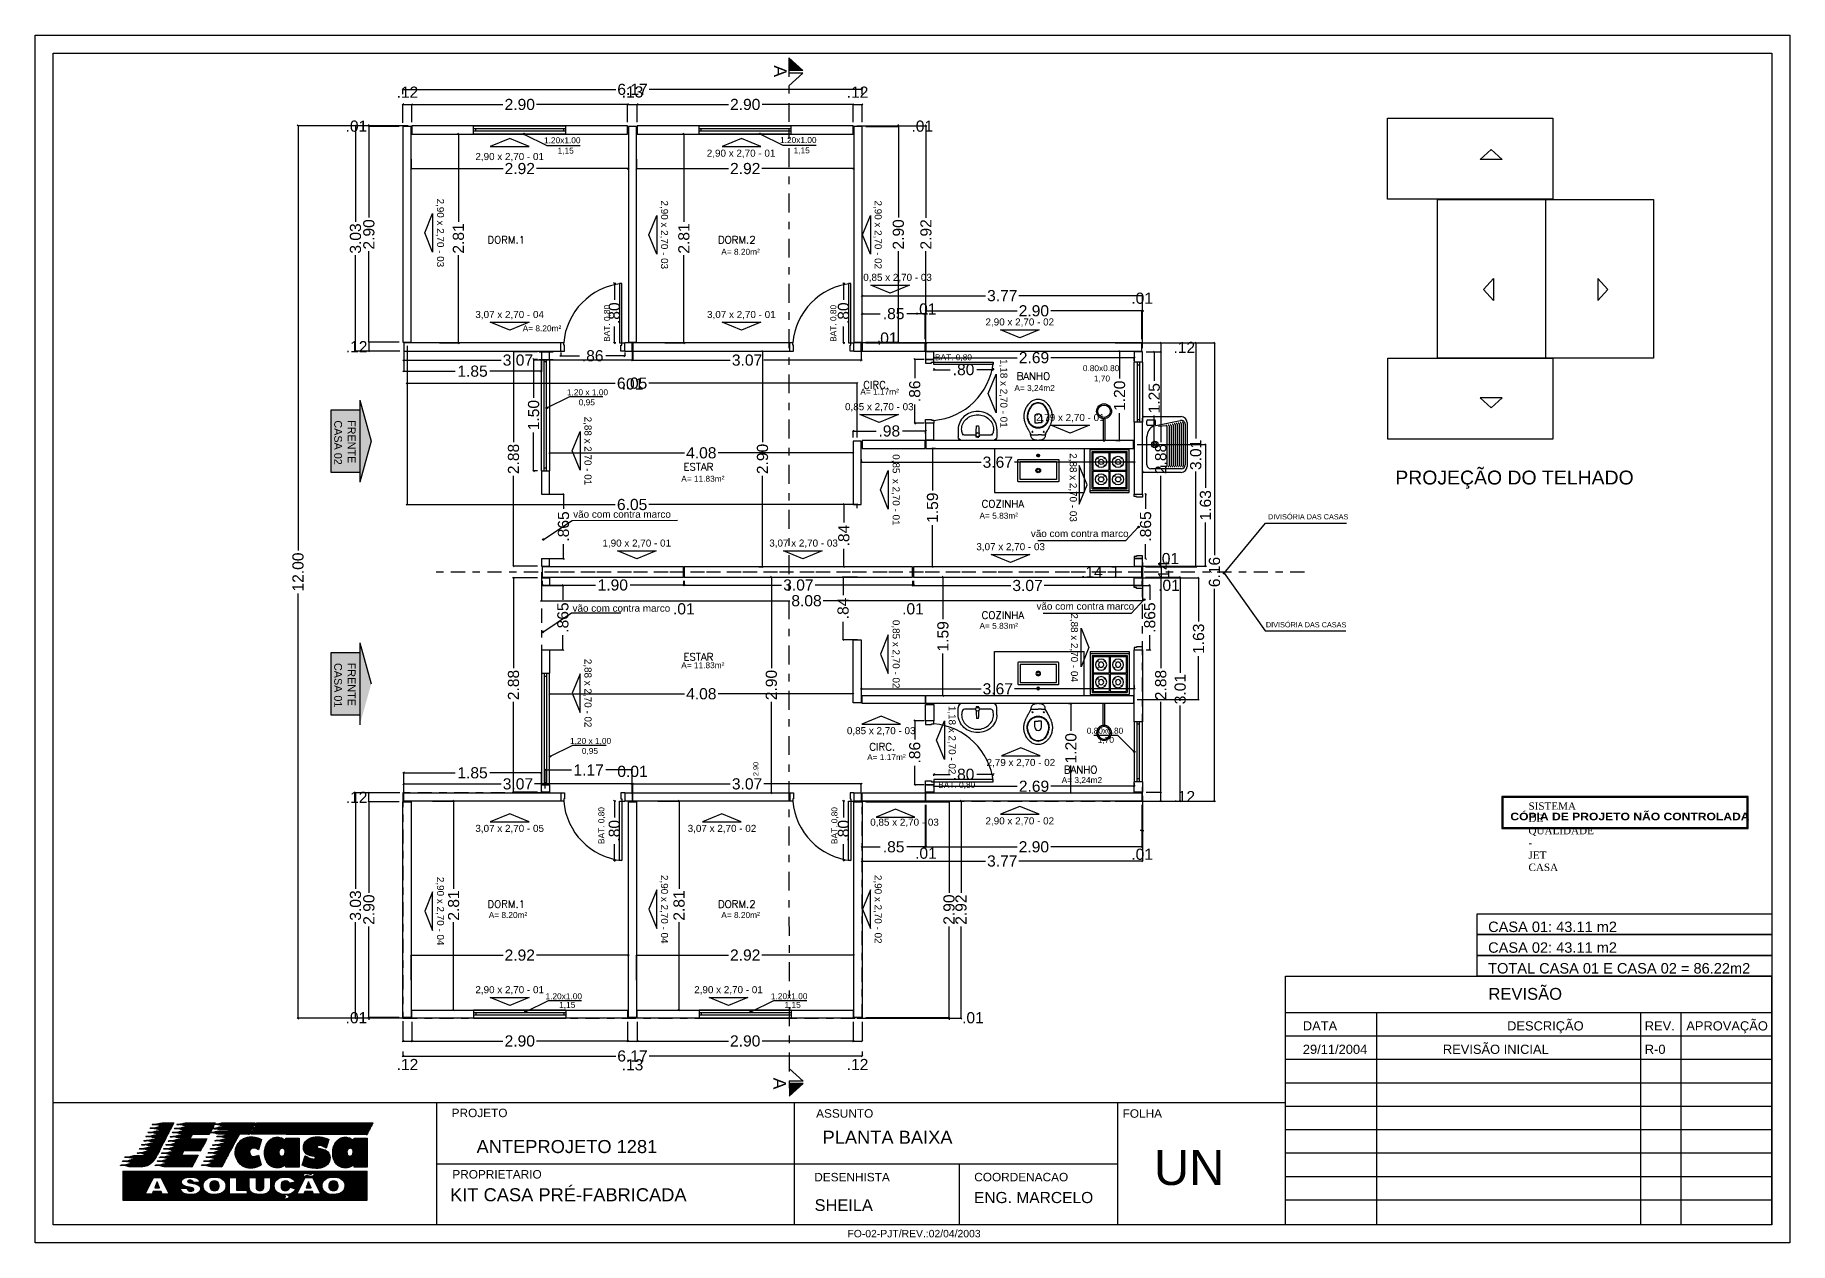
# Model space of a CAD drawing. Extents: x -135.4 to -46.2, y 65.4 to 86.5.
# Drawn here: x -112.86 to -89.27, y 65.36 to 81.6 of the extents above; entities that cross this region are included whole.
import ezdxf
from ezdxf.enums import TextEntityAlignment as Align

# ---------------------------------------------------------------- set-up
doc = ezdxf.new("R2010")
doc.units = 0
doc.header["$LTSCALE"] = 0.25
doc.header["$MEASUREMENT"] = 0
doc.header["$PDMODE"] = 34
doc.linetypes.add('DASHDOT', pattern=[25.4, 12.7, -6.35, 0, -6.35])
doc.layers.get('0').update_dxf_attribs({"linetype": 'CONTINUOUS'})
doc.layers.get('Defpoints').update_dxf_attribs({"linetype": 'CONTINUOUS'})
for name, color, linetype in [('1', 1, 'CONTINUOUS'), ('2', 2, 'CONTINUOUS'), ('3', 3, 'CONTINUOUS'), ('4', 4, 'CONTINUOUS'), ('APSERV', 1, 'CONTINUOUS'), ('APSERV-I', 1, 'CONTINUOUS'), ('CONFERENCIA', 7, 'CONTINUOUS'), ('cotas', 11, 'CONTINUOUS'), ('hatch-3', 3, 'CONTINUOUS'), ('HID-4', 1, 'CONTINUOUS'), ('LINHAS02', 4, 'CONTINUOUS'), ('LINHAS08', 2, 'CONTINUOUS'), ('paineis', 240, 'CONTINUOUS'), ('PAREDES', 4, 'CONTINUOUS'), ('sanit-4', 1, 'CONTINUOUS'), ('TEXTO', 3, 'CONTINUOUS'), ('TEXTO1', 3, 'CONTINUOUS'), ('TEXTO3', 3, 'CONTINUOUS'), ('TEXTO5', 5, 'CONTINUOUS'), ('vist-4', 1, 'CONTINUOUS')]:
    doc.layers.add(name, color=color, linetype=linetype)
doc.styles.add('Arial', font='ARIAL.TTF')
doc.styles.add('BLOCO', font='TIMES.TTF', dxfattribs={"height": 0.25})
doc.styles.add('BLOCO1', font='ARIBLK.TTF', dxfattribs={"height": 0.0025})
doc.styles.add('E50R60', font='ARIAL.TTF', dxfattribs={"height": 0.075})
doc.styles.add('E50R80', font='romans.shx')
doc.styles.add('ROMA', font='ARIAL.TTF')
doc.styles.add('ROMANS', font='ARIAL.TTF')
doc.dimstyles.new('Copy of DIM_20', dxfattribs={"dimtxt": 0.07, "dimasz": 0.045, "dimexe": 0, "dimexo": 0.05, "dimgap": 0.03, "dimtad": 0, "dimtoh": 1, "dimzin": 4, "dimdsep": 46, "dimtxsty": 'ROMANS', "dimblk": 'OBLIQUE', "dimcen": 0.03, "dimse1": 1, "dimse2": 1, "dimsd1": 1, "dimsd2": 1, "dimclrd": 11, "dimclre": 11, "dimclrt": 2, "dimadec": 0, "dimazin": 0, "dimtfac": 1, "dimtmove": 2, "dimatfit": 3, "dimldrblk": 'NONE', "dimfxl": 0, "dimtolj": 1, "dimtzin": 0, "dimarcsym": 0})
doc.dimstyles.new('DIM_20', dxfattribs={"dimtxt": 0.15, "dimasz": 0.02, "dimexe": 0, "dimexo": 0.05, "dimgap": 0.03, "dimtad": 0, "dimtoh": 1, "dimzin": 4, "dimdsep": 46, "dimtxsty": 'ROMANS', "dimblk": 'OBLIQUE', "dimcen": 0.03, "dimclrd": 11, "dimclre": 11, "dimclrt": 2, "dimadec": 0, "dimazin": 0, "dimtfac": 1, "dimtmove": 2, "dimatfit": 3, "dimldrblk": 'ORIGIN2', "dimfxl": 0, "dimtolj": 1, "dimtzin": 0, "dimarcsym": 0})

msp = doc.modelspace()

# ---------------------------------------------------------------- texts
at = {"color": 2, "style": 'E50R60'}
for s, p in [('CASA 02', (-108.841, 76.4213)), ('FRENTE', (-108.6587, 76.4256))]:
    msp.add_text(s, height=0.104, rotation=270, dxfattribs=at).set_placement(p)
at = {"color": 11, "insert": (-92.7886, 71.2835), "char_height": 0.098803, "width": 0.0000219, "attachment_point": 1, "style": 'BLOCO'}
msp.add_mtext('SISTEMA DE QUALIDADE - JET CASA', dxfattribs=at)
at = {"color": 11, "insert": (-93.0324, 71.145), "char_height": 0.101649, "attachment_point": 1, "style": 'BLOCO1'}
msp.add_mtext('CÓPIA DE PROJETO NÃO CONTROLADA', dxfattribs=at)
at = {"layer": 'LINHAS08', "color": 2, "char_height": 0.07, "style": 'ROMANS'}
for insert, attachment_point in [((-96.2909, 75.1598), 1), ((-96.3182, 73.6366), 7)]:
    msp.add_mtext('DIVISÓRIA DAS CASAS', dxfattribs=dict(at, insert=insert, attachment_point=attachment_point))
at = {"layer": 'TEXTO', "style": 'Arial'}
for p in [(-102.9293, 81.1957), (-102.9385, 67.5821)]:
    msp.add_text('A', height=0.1698, rotation=270, dxfattribs=at).set_placement(p)
for s, height, p in [('PROJEÇÃO DO TELHADO', 0.186769, (-94.5787, 75.559)), ('CASA 01: 43.11 m2', 0.140266, (-93.3312, 69.5405)), ('CASA 02: 43.11 m2', 0.140266, (-93.3312, 69.2616)), ('TOTAL CASA 01 E CASA 02 = 86.22m2', 0.140266, (-93.3312, 68.9827)), ('PLANTA BAIXA ', 0.175786, (-102.2774, 66.693)), ('ANTEPROJETO 1281', 0.175786, (-106.9277, 66.5678)), ('KIT CASA PRÉ-FABRICADA', 0.175786, (-107.2837, 65.9196)), ('ENG. MARCELO', 0.149696, (-100.2424, 65.8954)), ('SHEILA', 0.15757, (-102.3838, 65.7897))]:
    msp.add_text(s, height=height, dxfattribs=at).set_placement(p)
at = {"layer": 'TEXTO1', "color": 2, "style": 'Arial'}
for s, height, p in [('1.20x1.00', 0.08, (-106.0212, 80.1479)), ('1.20x1.00', 0.08, (-102.8487, 80.1511)), ('1,15', 0.08, (-105.8383, 80.009)), ('1,15', 0.08, (-102.6659, 80.0121)), ('0.80x0.80', 0.08, (-98.779, 77.0832)), ('1,70', 0.08, (-98.6305, 76.9443)), ('1,20 x 1,00', 0.08, (-105.7133, 76.759)), ('0,95', 0.08, (-105.5546, 76.6242)), ('vão com contra marco', 0.095, (-105.6289, 75.1117)), ('vão com contra marco', 0.095, (-99.4772, 74.8525)), ('vão com contra marco', 0.095, (-105.6375, 73.8478)), ('vão com contra marco', 0.095, (-99.4017, 73.8754)), ('0.80x0.80', 0.08, (-98.7264, 72.2073)), ('1,20 x 1,00', 0.08, (-105.6716, 72.0707)), ('0,95', 0.08, (-105.513, 71.9359)), ('1,70', 0.08, (-98.5778, 72.0843)), ('1.20x1.00', 0.08, (-106.0012, 68.6371)), ('1.20x1.00', 0.08, (-102.9712, 68.6371)), ('1,15', 0.08, (-105.8184, 68.5205)), ('1,15', 0.08, (-102.7884, 68.5205)), ('PROJETO', 0.11377, (-107.2628, 67.0512)), ('ASSUNTO', 0.11377, (-102.3637, 67.044)), ('FOLHA', 0.11377, (-98.2443, 67.0431)), ('PROPRIETARIO', 0.113769, (-107.2533, 66.2258)), ('DESENHISTA', 0.11377, (-102.389, 66.1876)), ('COORDENACAO', 0.113769, (-100.2383, 66.1881)), ('FO-02-PJT/REV.:02/04/2003', 0.099797, (-101.9428, 65.4353))]:
    msp.add_text(s, height=height, dxfattribs=at).set_placement(p)
for s, p in [('2,90 x 2,70 - 01', (-106.4829, 79.961)), ('2,90 x 2,70 - 01', (-103.3725, 80.0064)), ('0,85 x 2,70 - 03', (-101.2695, 78.3363)), ('3,07 x 2,70 - 04', (-106.4829, 77.8371)), ('3,07 x 2,70 - 01', (-103.3687, 77.8371)), ('2,90 x 2,70 - 02', (-99.6263, 77.7364)), ('0,85 x 2,70 - 03', (-101.5144, 76.597)), ('2,79 x 2,70 - 01', (-98.9472, 76.452)), ('1,90 x 2,70 - 01', (-104.7749, 74.7631)), ('3,07 x 2,70 - 03', (-102.5327, 74.7631)), ('3,07 x 2,70 - 03', (-99.7492, 74.7143)), ('0,85 x 2,70 - 03', (-101.489, 72.2404)), ('2,79 x 2,70 - 02', (-99.6116, 71.813)), ('0,85 x 2,70 - 03', (-101.1754, 71.0095)), ('2,90 x 2,70 - 02', (-99.6263, 71.0271)), ('3,07 x 2,70 - 05', (-106.4829, 70.9264)), ('3,07 x 2,70 - 02', (-103.6291, 70.9264)), ('2,90 x 2,70 - 01', (-106.4829, 68.7571)), ('2,90 x 2,70 - 01', (-103.5416, 68.7571))]:
    msp.add_text(s, height=0.095, dxfattribs=at).set_placement(p, align=Align.MIDDLE)
for s, p in [('2,90 x 2,70 - 03', (-107.4206, 78.9424)), ('2,90 x 2,70 - 03', (-104.4093, 78.9168)), ('2,90 x 2,70 - 02', (-101.5376, 78.9168)), ('1,18 x 2,70 - 01', (-99.8481, 76.7842)), ('2,88 x 2,70 - 01', (-105.438, 76.0102)), ('0,85  x 2,70 - 01', (-101.2961, 75.4864)), ('2,88 x 2,70 - 03', (-98.915, 75.5178)), ('0,85 x 2,70 - 02', (-101.2961, 73.2771)), ('2,88 x 2,70 - 04', (-98.9, 73.365)), ('2,88 x 2,70 - 02', (-105.438, 72.7532)), ('1,18 x 2,70 - 02', (-100.5421, 72.1215)), ('2,90 x 2,70 - 04', (-104.4093, 69.8466)), ('2,90 x 2,70 - 02', (-101.5376, 69.8466)), ('2,90 x 2,70 - 04', (-107.4206, 69.8211))]:
    msp.add_text(s, height=0.095, rotation=270, dxfattribs=at).set_placement(p, align=Align.MIDDLE)
at = {"layer": 'TEXTO1', "color": 10, "style": 'E50R60'}
for s, p in [('A= 8.20m²', (-103.6389, 78.6482)), ('A= 8.20m²', (-106.308, 77.6187)), ('BAT. 0,80', (-100.7662, 77.2302)), ('A= 3,24m2', (-99.6989, 76.8166)), ('A= 1.17m²', (-101.7701, 76.7662)), ('A= 11.83m²', (-104.177, 75.5958)), ('A= 5.83m²', (-100.168, 75.0989)), ('A= 5.83m²', (-100.168, 73.6182)), ('A= 11.83m²', (-104.177, 73.0887)), ('A= 1.17m²', (-101.6782, 71.852)), ('BAT. 0,80', (-100.7221, 71.4792)), ('A= 3,24m2', (-99.0632, 71.5439)), ('A= 8.20m²', (-106.7643, 69.7296)), ('A= 8.20m²', (-103.6389, 69.7296))]:
    msp.add_text(s, height=0.08, dxfattribs=at).set_placement(p)
for p in [(-105.1357, 77.4776), (-102.0925, 77.4776), (-105.2107, 70.7239), (-102.0778, 70.7239)]:
    msp.add_text('BAT. 0,80', height=0.08, rotation=90, dxfattribs=at).set_placement(p)
at = {"layer": 'TEXTO1', "color": 2, "style": 'E50R60'}
for s, p in [('CASA 01', (-108.841, 73.1587)), ('FRENTE', (-108.6587, 73.1629))]:
    msp.add_text(s, height=0.104, rotation=270, dxfattribs=at).set_placement(p)
at = {"layer": 'TEXTO1', "ltscale": 1.5, "style": 'ROMA'}
for s, height, p in [('REVISÃO', 0.15927, (-93.3266, 68.6293)), ('DATA', 0.12388, (-95.8218, 68.2167)), ('DESCRIÇÃO', 0.12388, (-93.0759, 68.2167)), ('REV.', 0.12388, (-91.2258, 68.2167)), ('APROVAÇÃO', 0.12388, (-90.6673, 68.2167)), ('29/11/2004', 0.12388, (-95.8218, 67.9017)), ('REVISÃO INICIAL', 0.123877, (-93.9395, 67.9017)), ('R-0', 0.12388, (-91.2258, 67.9017))]:
    msp.add_text(s, height=height, dxfattribs=at).set_placement(p)
at = {"layer": 'TEXTO3', "color": 3, "style": 'E50R80'}
for s, p in [('DORM.1 ', (-106.7805, 78.7979)), ('DORM.2', (-103.6827, 78.7979)), ('CIRC.', (-101.7305, 76.8471)), ('BANHO', (-99.6691, 76.9663)), ('ESTAR', (-104.1472, 75.7455)), ('COZINHA', (-100.1383, 75.2486)), ('COZINHA', (-100.1383, 73.7513)), ('ESTAR', (-104.1472, 73.1902)), ('CIRC.', (-101.6484, 71.9821)), ('BANHO', (-99.0334, 71.674)), ('DORM.1 ', (-106.7805, 69.8656)), ('DORM.2', (-103.6827, 69.8656))]:
    msp.add_text(s, height=0.1, dxfattribs=at).set_placement(p)
at = {"layer": 'TEXTO5', "style": 'Arial'}
msp.add_text('UN', height=0.4693, dxfattribs=at).set_placement((-97.8233, 66.1385))

# ---------------------------------------------------------------- blocks, each defined once
blk = doc.blocks.new('LOGO JET-CASA')
at = {"linetype": 'Continuous'}
h = blk.add_hatch(dxfattribs=at)
h.set_pattern_fill('ANSI31', color=1, scale=0.01, style=0)
h.paths.add_polyline_path([(4.25, -1.382), (0.566, -1.382), (0.517, -1.483), (4.194, -1.491)])
h.paths.add_polyline_path([(4.191, -1.497), (0.504, -1.509), (0.453, -1.614), (4.127, -1.621)])
h.paths.add_polyline_path([(4.122, -1.631), (0.44, -1.642), (0.389, -1.746), (4.056, -1.758)])
h.paths.add_polyline_path([(0.388, -1.642), (-0.615, -1.645), (-0.632, -1.646), (-0.651, -1.648), (-0.671, -1.653), (-0.718, -1.664), (-0.757, -1.673), (-0.788, -1.68), (-0.9, -1.682), (-0.91, -1.7), (-0.792, -1.7), (-0.774, -1.705), (-0.757, -1.711), (-0.706, -1.729), (-0.664, -1.739), (-0.629, -1.743), (0.337, -1.746)])
h.paths.add_polyline_path([(0.452, -1.509), (-0.543, -1.512), (-0.562, -1.513), (-0.579, -1.515), (-0.594, -1.518), (-0.69, -1.545), (-0.704, -1.549), (-0.715, -1.55), (-0.829, -1.551), (-0.839, -1.57), (-0.748, -1.573), (-0.724, -1.574), (-0.705, -1.577), (-0.692, -1.581), (-0.621, -1.604), (-0.597, -1.609), (-0.571, -1.612), (-0.541, -1.612), (0.401, -1.614)])
h.paths.add_polyline_path([(0.514, -1.382), (-0.472, -1.382), (-0.493, -1.383), (-0.509, -1.386), (-0.523, -1.389), (-0.621, -1.416), (-0.635, -1.419), (-0.646, -1.42), (-0.766, -1.422), (-0.776, -1.441), (-0.654, -1.443), (-0.64, -1.444), (-0.629, -1.447), (-0.579, -1.466), (-0.554, -1.474), (-0.528, -1.479), (-0.502, -1.481), (0.465, -1.483)])
h.paths.add_polyline_path([(0.008, -1.758), (-0.37, -1.771), (-0.397, -1.775), (-0.419, -1.78), (-0.437, -1.786), (-0.489, -1.799), (-0.521, -1.808), (-0.533, -1.811), (-0.681, -1.811), (-0.69, -1.825), (-0.554, -1.829), (-0.538, -1.83), (-0.522, -1.833), (-0.508, -1.838), (-0.445, -1.861), (-0.43, -1.865), (-0.414, -1.868), (-0.395, -1.869), (-0.059, -1.882)])
h.paths.add_polyline_path([(-0.063, -1.888), (-0.439, -1.903), (-0.455, -1.904), (-0.475, -1.907), (-0.5, -1.913), (-0.538, -1.922), (-0.571, -1.931), (-0.6, -1.938), (-0.75, -1.94), (-0.759, -1.957), (-0.612, -1.959), (-0.6, -1.96), (-0.586, -1.964), (-0.569, -1.969), (-0.518, -1.985), (-0.463, -1.995), (-0.404, -2.001), (-0.128, -2.011)])
h.paths.add_polyline_path([(-0.477, -2.663), (-0.855, -2.675), (-0.877, -2.679), (-0.917, -2.689), (-0.976, -2.707), (-0.991, -2.71), (-1.003, -2.713), (-1.011, -2.715), (-1.166, -2.717), (-1.174, -2.732), (-1.036, -2.736), (-1.014, -2.738), (-0.987, -2.745), (-0.956, -2.756), (-0.925, -2.767), (-0.898, -2.773), (-0.874, -2.776), (-0.537, -2.776)])
h.paths.add_polyline_path([(-1.421, -2.663), (-2.315, -2.677), (-2.33, -2.678), (-2.346, -2.68), (-2.365, -2.684), (-2.374, -2.685), (-2.38, -2.687), (-2.384, -2.69), (-2.428, -2.703), (-2.457, -2.711), (-2.478, -2.716), (-2.49, -2.717), (-2.641, -2.721), (-2.647, -2.734), (-2.497, -2.738), (-2.483, -2.739), (-2.467, -2.744), (-2.403, -2.767), (-2.386, -2.772), (-2.365, -2.775), (-2.342, -2.776), (-1.479, -2.776)])
h.paths.add_polyline_path([(-1.35, -2.533), (-2.252, -2.548), (-2.278, -2.55), (-2.309, -2.557), (-2.345, -2.568), (-2.379, -2.579), (-2.404, -2.585), (-2.419, -2.588), (-2.572, -2.592), (-2.578, -2.604), (-2.428, -2.609), (-2.413, -2.611), (-2.388, -2.619), (-2.352, -2.632), (-2.341, -2.635), (-2.332, -2.638), (-2.325, -2.64), (-1.415, -2.657)])
h.paths.add_polyline_path([(-1.745, -2.287), (-2.129, -2.299), (-2.149, -2.301), (-2.172, -2.306), (-2.198, -2.314), (-2.231, -2.324), (-2.258, -2.332), (-2.279, -2.337), (-2.434, -2.339), (-2.44, -2.354), (-2.292, -2.358), (-2.28, -2.359), (-2.269, -2.361), (-2.258, -2.364), (-2.219, -2.379), (-2.192, -2.387), (-2.169, -2.393), (-2.15, -2.395), (-1.811, -2.41)])
h.paths.add_polyline_path([(-1.145, -2.145), (-2.035, -2.162), (-2.064, -2.164), (-2.099, -2.17), (-2.139, -2.18), (-2.177, -2.191), (-2.194, -2.195), (-2.209, -2.199), (-2.367, -2.203), (-2.371, -2.218), (-2.219, -2.22), (-2.198, -2.223), (-2.175, -2.23), (-2.15, -2.243), (-2.12, -2.258), (-2.096, -2.267), (-2.077, -2.27), (-1.21, -2.27)])
h.paths.add_polyline_path([(-1.471, -1.758), (-1.849, -1.773), (-1.879, -1.777), (-1.922, -1.788), (-1.979, -1.804), (-1.996, -1.81), (-2.006, -1.811), (-2.16, -1.815), (-2.166, -1.827), (-2.018, -1.829), (-2.001, -1.834), (-1.989, -1.838), (-1.914, -1.863), (-1.902, -1.866), (-1.891, -1.868), (-1.878, -1.869), (-1.536, -1.882)])
h.paths.add_polyline_path([(-0.934, -1.682), (-0.9, -1.682), (-0.871, -1.627), (-1.768, -1.641), (-1.82, -1.652), (-1.864, -1.663), (-1.899, -1.673), (-1.916, -1.677), (-1.933, -1.681), (-2.091, -1.683), (-2.098, -1.698), (-1.956, -1.7), (-1.941, -1.703), (-1.927, -1.706), (-1.914, -1.71), (-1.836, -1.738), (-1.813, -1.744), (-1.788, -1.749), (-1.763, -1.75), (-0.936, -1.75), (-0.91, -1.7), (-0.945, -1.7)])
h.paths.add_polyline_path([(-0.8, -1.422), (-0.766, -1.422), (-0.746, -1.382), (-1.511, -1.382), (-1.571, -1.383), (-1.612, -1.383), (-1.634, -1.385), (-1.663, -1.388), (-1.681, -1.39), (-1.688, -1.391), (-1.776, -1.416), (-1.791, -1.419), (-1.81, -1.421), (-1.834, -1.422), (-1.953, -1.424), (-1.964, -1.441), (-1.806, -1.445), (-1.791, -1.45), (-1.774, -1.456), (-1.732, -1.469), (-1.7, -1.478), (-1.678, -1.481), (-0.8, -1.491), (-0.776, -1.441), (-0.811, -1.441)])
h.paths.add_polyline_path([(-2.05, -1.382), (-2.288, -1.385), (-2.348, -1.386), (-2.404, -1.391), (-2.455, -1.397), (-2.501, -1.405), (-2.542, -1.416), (-2.554, -1.419), (-2.565, -1.421), (-2.574, -1.422), (-2.73, -1.428), (-2.739, -1.443), (-2.586, -1.445), (-2.575, -1.446), (-2.562, -1.449), (-2.549, -1.453), (-2.505, -1.468), (-2.46, -1.477), (-2.413, -1.481), (-2.104, -1.487)])
h.paths.add_polyline_path([(-2.444, -2.139), (-2.824, -2.155), (-2.839, -2.156), (-2.85, -2.158), (-2.86, -2.162), (-2.958, -2.191), (-2.97, -2.192), (-2.99, -2.194), (-3.017, -2.195), (-3.134, -2.199), (-3.142, -2.214), (-3, -2.216), (-2.989, -2.217), (-2.977, -2.219), (-2.964, -2.222), (-2.893, -2.245), (-2.878, -2.25), (-2.866, -2.253), (-2.858, -2.253), (-2.509, -2.262)])
h.paths.add_polyline_path([(-2.377, -2.007), (-2.745, -2.026), (-2.761, -2.028), (-2.782, -2.032), (-2.808, -2.038), (-2.847, -2.049), (-2.873, -2.056), (-2.885, -2.059), (-2.898, -2.062), (-2.907, -2.064), (-2.914, -2.065), (-3.069, -2.07), (-3.075, -2.082), (-2.927, -2.086), (-2.913, -2.089), (-2.887, -2.096), (-2.85, -2.107), (-2.822, -2.115), (-2.798, -2.12), (-2.776, -2.122), (-2.442, -2.132)])
h.paths.add_polyline_path([(-2.244, -1.746), (-2.601, -1.765), (-2.637, -1.769), (-2.685, -1.78), (-2.745, -1.796), (-2.761, -1.801), (-2.775, -1.804), (-2.931, -1.809), (-2.939, -1.823), (-2.789, -1.825), (-2.778, -1.826), (-2.767, -1.83), (-2.751, -1.837), (-2.744, -1.839), (-2.73, -1.843), (-2.715, -1.847), (-2.704, -1.85), (-2.695, -1.852), (-2.67, -1.857), (-2.652, -1.861), (-2.641, -1.863), (-2.306, -1.869)])
h.paths.add_polyline_path([(-2.108, -1.493), (-2.484, -1.504), (-2.499, -1.505), (-2.518, -1.509), (-2.542, -1.516), (-2.611, -1.537), (-2.623, -1.54), (-2.634, -1.543), (-2.643, -1.543), (-2.797, -1.547), (-2.806, -1.564), (-2.651, -1.566), (-2.637, -1.567), (-2.624, -1.57), (-2.553, -1.593), (-2.538, -1.598), (-2.523, -1.601), (-2.509, -1.602), (-2.173, -1.61)])
h.paths.add_polyline_path([(-2.899, -2.737), (-2.855, -2.715), (-2.815, -2.688), (-2.776, -2.657), (-3.428, -2.677), (-3.452, -2.681), (-3.495, -2.693), (-3.558, -2.713), (-3.579, -2.717), (-3.737, -2.721), (-3.744, -2.736), (-3.593, -2.738), (-3.583, -2.739), (-3.572, -2.742), (-3.56, -2.746), (-3.495, -2.767), (-3.479, -2.772), (-3.463, -2.775), (-3.449, -2.776), (-3.096, -2.776), (-3.043, -2.773), (-2.992, -2.766), (-2.944, -2.754)])
h = blk.add_hatch(dxfattribs=at)
h.set_pattern_fill('ANSI31', color=1, scale=0.01, style=0)
h.paths.add_polyline_path([(-2.177, -1.621), (-2.553, -1.638), (-2.572, -1.641), (-2.593, -1.644), (-2.616, -1.65), (-2.657, -1.663), (-2.685, -1.671), (-2.701, -1.675), (-2.714, -1.677), (-2.731, -1.678), (-2.753, -1.678), (-2.864, -1.68), (-2.872, -1.694), (-2.799, -1.694), (-2.748, -1.695), (-2.71, -1.698), (-2.687, -1.703), (-2.62, -1.728), (-2.604, -1.733), (-2.586, -1.736), (-2.568, -1.737), (-2.24, -1.746)])
h.paths.add_polyline_path([(-0.829, -1.551), (-0.867, -1.552), (-0.876, -1.568), (-0.839, -1.57)])
h.paths.add_polyline_path([(-0.9, -1.682), (-0.934, -1.682), (-0.945, -1.7), (-0.91, -1.7)])
h.paths.add_polyline_path([(-0.766, -1.422), (-0.8, -1.422), (-0.811, -1.441), (-0.776, -1.441)])
h = blk.add_hatch(dxfattribs=at)
h.set_pattern_fill('ANSI31', color=1, scale=0.01, style=0)
h.paths.add_polyline_path([(-0.867, -1.552), (-0.829, -1.551), (-0.803, -1.501), (-1.701, -1.516), (-1.716, -1.517), (-1.73, -1.519), (-1.745, -1.522), (-1.843, -1.55), (-1.856, -1.553), (-1.867, -1.555), (-1.874, -1.556), (-2.024, -1.558), (-2.031, -1.575), (-1.885, -1.577), (-1.867, -1.579), (-1.843, -1.586), (-1.811, -1.598), (-1.785, -1.607), (-1.76, -1.612), (-1.736, -1.614), (-0.869, -1.627), (-0.839, -1.57), (-0.876, -1.568)])
h = blk.add_hatch(dxfattribs=at)
h.set_pattern_fill('ANSI31', color=1, scale=0.01, style=0)
h.paths.add_polyline_path([(-2.311, -1.882), (-2.691, -1.9), (-2.704, -1.901), (-2.717, -1.903), (-2.728, -1.907), (-2.812, -1.932), (-2.825, -1.935), (-2.838, -1.937), (-2.852, -1.938), (-2.998, -1.942), (-3.006, -1.957), (-2.856, -1.959), (-2.848, -1.96), (-2.837, -1.963), (-2.822, -1.967), (-2.765, -1.984), (-2.711, -1.994), (-2.659, -1.999), (-2.375, -2.007)])
h = blk.add_hatch(dxfattribs=at)
h.set_pattern_fill('ANSI31', color=1, scale=0.01, style=0)
h.paths.add_polyline_path([(-1.009, -1.896), (-1.554, -1.896), (-1.92, -1.911), (-1.946, -1.914), (-1.975, -1.921), (-2.008, -1.931), (-2.039, -1.941), (-2.062, -1.947), (-2.077, -1.948), (-2.227, -1.951), (-2.235, -1.965), (-2.146, -1.967), (-2.107, -1.969), (-2.069, -1.972), (-1.976, -2.003), (-1.963, -2.004), (-1.944, -2.006), (-1.918, -2.007), (-1.883, -2.008), (-1.854, -2.009), (-1.83, -2.009), (-1.074, -2.02)])
h.paths.add_polyline_path([(-1.076, -2.02), (-1.976, -2.033), (-2, -2.035), (-2.032, -2.042), (-2.071, -2.052), (-2.111, -2.063), (-2.142, -2.07), (-2.164, -2.072), (-2.296, -2.072), (-2.304, -2.087), (-2.154, -2.092), (-2.135, -2.095), (-2.102, -2.105), (-2.056, -2.123), (-2.041, -2.128), (-2.029, -2.131), (-2.018, -2.132), (-1.143, -2.145)])
h.paths.add_polyline_path([(-1.283, -2.41), (-1.818, -2.41), (-2.192, -2.426), (-2.207, -2.428), (-2.225, -2.431), (-2.246, -2.437), (-2.327, -2.46), (-2.349, -2.462), (-2.369, -2.463), (-2.388, -2.463), (-2.505, -2.468), (-2.509, -2.48), (-2.423, -2.482), (-2.377, -2.484), (-2.343, -2.487), (-2.321, -2.492), (-2.258, -2.515), (-2.247, -2.518), (-2.236, -2.52), (-2.225, -2.521), (-1.348, -2.533)])
h.paths.add_polyline_path([(-0.408, -2.538), (-0.784, -2.552), (-0.817, -2.556), (-0.858, -2.566), (-0.907, -2.581), (-0.926, -2.586), (-0.939, -2.589), (-0.945, -2.59), (-1.099, -2.594), (-1.105, -2.606), (-0.97, -2.611), (-0.952, -2.611), (-0.937, -2.613), (-0.926, -2.617), (-0.855, -2.642), (-0.84, -2.645), (-0.825, -2.647), (-0.811, -2.648), (-0.786, -2.65), (-0.763, -2.651), (-0.742, -2.652), (-0.475, -2.663)])
h.paths.add_polyline_path([(-0.364, -2.455), (-0.339, -2.406), (-0.725, -2.418), (-0.745, -2.422), (-0.76, -2.425), (-0.771, -2.427), (-0.8, -2.437), (-0.861, -2.454), (-0.863, -2.454), (-0.865, -2.454), (-0.867, -2.454), (-0.87, -2.455), (-0.873, -2.456), (-1.028, -2.461), (-1.036, -2.475), (-0.884, -2.479), (-0.875, -2.482), (-0.866, -2.485), (-0.859, -2.486), (-0.773, -2.517), (-0.762, -2.52), (-0.746, -2.522), (-0.725, -2.524), (-0.696, -2.526), (-0.671, -2.528), (-0.652, -2.528), (-0.406, -2.538), (-0.399, -2.521), (-0.384, -2.493)])
h.paths.add_polyline_path([(-0.27, -2.274), (-0.65, -2.289), (-0.672, -2.292), (-0.699, -2.298), (-0.731, -2.308), (-0.767, -2.319), (-0.793, -2.326), (-0.809, -2.329), (-0.959, -2.329), (-0.965, -2.343), (-0.815, -2.347), (-0.807, -2.348), (-0.796, -2.351), (-0.784, -2.356), (-0.736, -2.372), (-0.697, -2.383), (-0.667, -2.387), (-0.335, -2.398)])
h = blk.add_hatch(dxfattribs=at)
h.set_pattern_fill('ANSI31', color=1, scale=0.01, style=0)
h.paths.add_polyline_path([(-0.132, -2.024), (-0.51, -2.036), (-0.522, -2.037), (-0.537, -2.04), (-0.554, -2.045), (-0.633, -2.068), (-0.653, -2.072), (-0.675, -2.075), (-0.7, -2.076), (-0.823, -2.078), (-0.828, -2.091), (-0.677, -2.097), (-0.661, -2.099), (-0.636, -2.106), (-0.602, -2.118), (-0.582, -2.124), (-0.564, -2.128), (-0.548, -2.13), (-0.522, -2.132), (-0.476, -2.135), (-0.41, -2.139), (-0.199, -2.149)])
h.paths.add_polyline_path([(-0.201, -2.149), (-0.573, -2.162), (-0.595, -2.164), (-0.625, -2.17), (-0.66, -2.18), (-0.696, -2.191), (-0.725, -2.197), (-0.746, -2.199), (-0.89, -2.201), (-0.897, -2.216), (-0.75, -2.22), (-0.742, -2.221), (-0.731, -2.224), (-0.717, -2.228), (-0.675, -2.243), (-0.645, -2.252), (-0.627, -2.257), (-0.605, -2.259), (-0.565, -2.261), (-0.506, -2.264), (-0.268, -2.274)])
h = blk.add_hatch(dxfattribs=at)
h.set_pattern_fill('ANSI31', color=30, scale=0.06, style=0)
h.paths.add_polyline_path([(0.342, -2.319), (0.344, -2.292), (0.352, -2.266), (0.364, -2.241), (0.392, -2.21), (0.425, -2.191), (0.465, -2.185), (0.469, -2.185), (0.475, -2.185), (0.483, -2.185), (0.493, -2.186), (0.507, -2.188), (0.525, -2.191), (0.547, -2.198), (0.574, -2.211), (0.605, -2.228), (0.622, -2.239), (0.719, -1.911), (0.704, -1.904), (0.692, -1.898), (0.68, -1.893), (0.669, -1.888), (0.657, -1.883), (0.643, -1.878), (0.601, -1.863), (0.559, -1.851), (0.518, -1.842), (0.478, -1.836), (0.437, -1.832), (0.396, -1.831), (0.343, -1.833), (0.292, -1.84), (0.244, -1.851), (0.197, -1.867), (0.153, -1.886), (0.111, -1.911), (0.071, -1.939), (0.035, -1.972), (0.002, -2.007), (-0.027, -2.045), (-0.051, -2.086), (-0.072, -2.13), (-0.088, -2.177), (-0.1, -2.227), (-0.106, -2.261), (-0.11, -2.295), (-0.111, -2.329), (-0.109, -2.378), (-0.102, -2.426), (-0.089, -2.472), (-0.073, -2.517), (-0.053, -2.559), (-0.03, -2.6), (0.008, -2.651), (0.05, -2.696), (0.095, -2.734), (0.144, -2.765), (0.197, -2.79), (0.251, -2.808), (0.309, -2.819), (0.369, -2.822), (0.421, -2.82), (0.472, -2.812), (0.525, -2.8), (0.578, -2.783), (0.631, -2.761), (0.661, -2.747), (0.688, -2.732), (0.712, -2.716), (0.622, -2.414), (0.611, -2.42), (0.589, -2.427), (0.566, -2.434), (0.544, -2.44), (0.524, -2.445), (0.506, -2.449), (0.49, -2.451), (0.476, -2.452), (0.414, -2.441), (0.37, -2.406), (0.346, -2.349)])
h.paths.add_polyline_path([(0.835, -2.494), (0.848, -2.539), (0.864, -2.581), (0.884, -2.621), (0.908, -2.657), (0.936, -2.69), (0.974, -2.727), (1.015, -2.757), (1.06, -2.78), (1.108, -2.796), (1.16, -2.806), (1.216, -2.81), (1.275, -2.806), (1.33, -2.796), (1.379, -2.778), (1.423, -2.754), (1.461, -2.725), (1.494, -2.69), (1.494, -2.786), (1.911, -2.786), (1.911, -1.867), (1.494, -1.867), (1.494, -1.952), (1.453, -1.916), (1.405, -1.887), (1.351, -1.864), (1.291, -1.849), (1.271, -1.846), (1.257, -1.844), (1.247, -1.843), (1.24, -1.842), (1.23, -1.842), (1.219, -1.842), (1.171, -1.845), (1.126, -1.853), (1.083, -1.867), (1.042, -1.887), (1.003, -1.912), (0.967, -1.942), (0.933, -1.978), (0.906, -2.014), (0.883, -2.052), (0.863, -2.093), (0.847, -2.137), (0.835, -2.184), (0.826, -2.234), (0.82, -2.287), (0.818, -2.342), (0.82, -2.396), (0.826, -2.446)])
h.paths.add_polyline_path([(1.27, -2.351), (1.268, -2.319), (1.268, -2.295), (1.288, -2.236), (1.327, -2.2), (1.387, -2.189), (1.41, -2.197), (1.43, -2.21), (1.446, -2.227), (1.457, -2.25), (1.464, -2.276), (1.467, -2.308), (1.459, -2.366), (1.437, -2.408), (1.401, -2.433), (1.349, -2.441), (1.326, -2.435), (1.306, -2.422), (1.29, -2.403), (1.278, -2.38)], flags=16)
h.paths.add_polyline_path([(2.394, -2.45), (2.413, -2.458), (2.425, -2.473), (2.429, -2.494), (2.421, -2.516), (2.399, -2.529), (2.362, -2.533), (2.33, -2.53), (2.29, -2.52), (2.245, -2.504), (2.196, -2.482), (2.151, -2.456), (2.107, -2.427), (2.012, -2.725), (2.056, -2.746), (2.102, -2.764), (2.149, -2.781), (2.197, -2.795), (2.247, -2.806), (2.297, -2.815), (2.349, -2.822), (2.454, -2.828), (2.513, -2.826), (2.568, -2.819), (2.619, -2.809), (2.665, -2.794), (2.72, -2.769), (2.767, -2.738), (2.806, -2.701), (2.842, -2.652), (2.868, -2.6), (2.884, -2.546), (2.889, -2.488), (2.884, -2.436), (2.871, -2.387), (2.847, -2.341), (2.816, -2.301), (2.778, -2.269), (2.732, -2.245), (2.692, -2.23), (2.634, -2.214), (2.602, -2.208), (2.573, -2.203), (2.555, -2.199), (2.526, -2.192), (2.509, -2.186), (2.496, -2.175), (2.486, -2.162), (2.483, -2.143), (2.49, -2.119), (2.511, -2.105), (2.546, -2.1), (2.566, -2.102), (2.589, -2.107), (2.616, -2.115), (2.648, -2.128), (2.687, -2.146), (2.732, -2.169), (2.766, -2.187), (2.855, -1.912), (2.82, -1.896), (2.761, -1.873), (2.702, -1.856), (2.643, -1.843), (2.584, -1.835), (2.567, -1.833), (2.551, -1.832), (2.536, -1.831), (2.522, -1.831), (2.508, -1.831), (2.494, -1.831), (2.434, -1.833), (2.379, -1.839), (2.328, -1.849), (2.28, -1.864), (2.237, -1.882), (2.189, -1.91), (2.148, -1.942), (2.113, -1.979), (2.086, -2.021), (2.064, -2.07), (2.05, -2.119), (2.046, -2.17), (2.052, -2.226), (2.069, -2.278), (2.097, -2.326), (2.136, -2.368), (2.182, -2.399), (2.236, -2.42), (2.293, -2.434), (2.328, -2.441), (2.347, -2.445), (2.362, -2.445)])
h.paths.add_polyline_path([(2.976, -2.396), (2.981, -2.446), (2.99, -2.494), (3.003, -2.539), (3.02, -2.581), (3.04, -2.621), (3.064, -2.657), (3.091, -2.69), (3.129, -2.727), (3.17, -2.757), (3.215, -2.78), (3.264, -2.796), (3.316, -2.806), (3.371, -2.81), (3.431, -2.806), (3.485, -2.796), (3.534, -2.778), (3.578, -2.754), (3.616, -2.725), (3.649, -2.69), (3.649, -2.786), (4.066, -2.786), (4.066, -1.867), (3.649, -1.867), (3.649, -1.952), (3.608, -1.916), (3.56, -1.887), (3.507, -1.864), (3.447, -1.849), (3.427, -1.846), (3.412, -1.844), (3.403, -1.843), (3.395, -1.842), (3.386, -1.842), (3.375, -1.842), (3.327, -1.845), (3.281, -1.853), (3.238, -1.867), (3.197, -1.887), (3.159, -1.912), (3.122, -1.942), (3.088, -1.978), (3.062, -2.014), (3.038, -2.052), (3.019, -2.093), (3.002, -2.137), (2.99, -2.184), (2.981, -2.234), (2.976, -2.287), (2.974, -2.342)])
h.paths.add_polyline_path([(3.426, -2.351), (3.423, -2.319), (3.423, -2.295), (3.443, -2.236), (3.483, -2.2), (3.542, -2.189), (3.566, -2.197), (3.585, -2.21), (3.601, -2.227), (3.613, -2.25), (3.62, -2.276), (3.622, -2.308), (3.615, -2.366), (3.593, -2.408), (3.556, -2.433), (3.505, -2.441), (3.481, -2.435), (3.461, -2.422), (3.445, -2.403), (3.433, -2.38)], flags=16)
h = blk.add_hatch(dxfattribs=at)
h.set_pattern_fill('ANSI31', color=1, scale=0.01, style=0)
h.paths.add_polyline_path([(-2.693, -2.574), (-2.657, -2.525), (-3.353, -2.548), (-3.381, -2.551), (-3.41, -2.557), (-3.443, -2.567), (-3.459, -2.573), (-3.471, -2.576), (-3.476, -2.577), (-3.503, -2.586), (-3.506, -2.586), (-3.508, -2.586), (-3.51, -2.586), (-3.666, -2.592), (-3.675, -2.607), (-3.528, -2.609), (-3.51, -2.611), (-3.486, -2.618), (-3.455, -2.629), (-3.428, -2.638), (-3.403, -2.644), (-3.382, -2.646), (-2.772, -2.657), (-2.732, -2.618)])
h.paths.add_polyline_path([(-2.627, -2.481), (-2.602, -2.44), (-2.582, -2.402), (-3.269, -2.421), (-3.297, -2.423), (-3.321, -2.426), (-3.342, -2.431), (-3.416, -2.454), (-3.449, -2.459), (-3.478, -2.461), (-3.501, -2.462), (-3.599, -2.464), (-3.608, -2.479), (-3.48, -2.483), (-3.455, -2.485), (-3.434, -2.488), (-3.418, -2.492), (-3.361, -2.507), (-3.322, -2.516), (-3.301, -2.519), (-2.655, -2.525)])
h = blk.add_hatch(dxfattribs=at)
h.set_pattern_fill('ANSI31', color=1, scale=0.01, style=0)
h.paths.add_polyline_path([(-2.513, -2.276), (-2.831, -2.283), (-2.852, -2.283), (-2.885, -2.284), (-2.917, -2.289), (-2.946, -2.296), (-3.021, -2.321), (-3.033, -2.325), (-3.045, -2.327), (-3.056, -2.328), (-3.203, -2.332), (-3.211, -2.348), (-3.063, -2.35), (-3.051, -2.351), (-3.037, -2.354), (-3.023, -2.359), (-2.986, -2.373), (-2.959, -2.383), (-2.942, -2.387), (-2.925, -2.389), (-2.897, -2.391), (-2.858, -2.393), (-2.58, -2.402)])
h = blk.add_hatch(dxfattribs=at)
h.set_pattern_fill('ANSI31', color=30, scale=0.06, style=0)
h.paths.add_polyline_path([(-3.666, -2.912), (-3.666, -3.831), (4.066, -3.831), (4.066, -2.912)])
h.paths.add_polyline_path([(2.319, -3.085), (2.254, -3.079), (2.174, -3.056), (2.158, -3.053), (2.146, -3.051), (2.137, -3.052), (2.13, -3.054), (2.124, -3.058), (2.12, -3.063), (2.117, -3.071), (2.116, -3.081), (2.039, -3.081), (2.048, -3.018), (2.107, -2.981), (2.162, -2.982), (2.198, -2.993), (2.222, -3), (2.246, -3.007), (2.265, -3.011), (2.28, -3.013), (2.288, -3.012), (2.295, -3.01), (2.301, -3.006), (2.305, -3), (2.308, -2.992), (2.309, -2.982), (2.387, -2.982), (2.379, -3.047)], flags=16)
h.paths.add_polyline_path([(2.595, -3.644), (2.369, -3.644), (2.335, -3.556), (2.089, -3.556), (2.055, -3.644), (1.835, -3.644), (2.097, -3.113), (2.332, -3.113)], flags=16)
h.paths.add_polyline_path([(2.69, -3.216), (2.748, -3.161), (2.843, -3.12), (2.932, -3.107), (2.997, -3.104), (3.063, -3.107), (3.153, -3.12), (3.249, -3.16), (3.327, -3.234), (3.354, -3.314), (3.362, -3.405), (3.335, -3.508), (3.271, -3.582), (3.174, -3.633), (3.079, -3.649), (3.005, -3.653), (2.931, -3.65), (2.866, -3.64), (2.783, -3.617), (2.697, -3.555), (2.644, -3.467), (2.636, -3.379), (2.645, -3.287)], flags=16)
h.paths.add_polyline_path([(2.212, -3.251), (2.289, -3.441), (2.136, -3.441)], flags=0)
h.paths.add_polyline_path([(2.902, -3.25), (2.973, -3.226), (3.06, -3.234), (3.12, -3.273), (3.146, -3.345), (3.138, -3.452), (3.096, -3.509), (3.022, -3.532), (2.935, -3.524), (2.876, -3.485), (2.85, -3.408), (2.859, -3.306)], flags=0)
h.paths.add_polyline_path([(1.794, -3.269), (1.603, -3.301), (1.597, -3.287), (1.59, -3.275), (1.582, -3.266), (1.57, -3.254), (1.555, -3.245), (1.538, -3.237), (1.52, -3.231), (1.501, -3.228), (1.48, -3.227), (1.435, -3.232), (1.397, -3.247), (1.367, -3.272), (1.351, -3.298), (1.341, -3.333), (1.338, -3.376), (1.342, -3.429), (1.354, -3.469), (1.373, -3.497), (1.4, -3.516), (1.433, -3.526), (1.472, -3.53), (1.51, -3.527), (1.541, -3.518), (1.566, -3.504), (1.585, -3.483), (1.6, -3.458), (1.612, -3.427), (1.8, -3.47), (1.778, -3.527), (1.728, -3.586), (1.66, -3.627), (1.573, -3.65), (1.484, -3.653), (1.413, -3.65), (1.32, -3.638), (1.23, -3.596), (1.153, -3.518), (1.128, -3.439), (1.122, -3.377), (1.13, -3.284), (1.187, -3.192), (1.274, -3.137), (1.352, -3.115), (1.41, -3.107), (1.474, -3.104), (1.568, -3.108), (1.666, -3.133), (1.751, -3.192)], flags=16)
h.paths.add_polyline_path([(1.593, -3.742), (1.551, -3.783), (1.485, -3.798), (1.412, -3.8), (1.348, -3.796), (1.301, -3.79), (1.301, -3.746), (1.335, -3.75), (1.37, -3.752), (1.406, -3.753), (1.431, -3.752), (1.449, -3.749), (1.462, -3.745), (1.47, -3.739), (1.475, -3.731), (1.476, -3.723), (1.475, -3.716), (1.471, -3.71), (1.465, -3.705), (1.455, -3.701), (1.443, -3.698), (1.427, -3.697), (1.403, -3.698), (1.377, -3.7), (1.348, -3.703), (1.363, -3.659), (1.434, -3.652), (1.519, -3.656), (1.582, -3.684)], flags=16)
h.paths.add_polyline_path([(1.004, -3.113), (1.004, -3.45), (0.992, -3.506), (0.962, -3.558), (0.912, -3.602), (0.854, -3.632), (0.771, -3.65), (0.674, -3.654), (0.591, -3.65), (0.519, -3.641), (0.448, -3.617), (0.377, -3.561), (0.349, -3.506), (0.335, -3.447), (0.335, -3.113), (0.551, -3.113), (0.551, -3.437), (0.554, -3.464), (0.565, -3.487), (0.582, -3.505), (0.606, -3.518), (0.635, -3.527), (0.67, -3.529), (0.705, -3.527), (0.734, -3.519), (0.758, -3.505), (0.775, -3.487), (0.786, -3.464), (0.789, -3.437), (0.789, -3.113)], flags=16)
h.paths.add_polyline_path([(0.262, -3.513), (0.262, -3.644), (-0.29, -3.644), (-0.29, -3.113), (-0.074, -3.113), (-0.074, -3.513)], flags=16)
h.paths.add_polyline_path([(-0.687, -3.649), (-0.76, -3.653), (-0.834, -3.65), (-0.899, -3.64), (-0.983, -3.617), (-1.068, -3.555), (-1.121, -3.467), (-1.129, -3.379), (-1.12, -3.287), (-1.075, -3.216), (-1.018, -3.161), (-0.922, -3.12), (-0.834, -3.107), (-0.769, -3.104), (-0.702, -3.107), (-0.612, -3.12), (-0.516, -3.16), (-0.438, -3.234), (-0.412, -3.314), (-0.403, -3.405), (-0.431, -3.508), (-0.494, -3.582), (-0.591, -3.633)], flags=16)
h.paths.add_polyline_path([(-0.628, -3.452), (-0.669, -3.509), (-0.743, -3.532), (-0.83, -3.524), (-0.89, -3.485), (-0.916, -3.408), (-0.907, -3.306), (-0.864, -3.25), (-0.792, -3.226), (-0.706, -3.234), (-0.646, -3.273), (-0.619, -3.345)], flags=0)
h.paths.add_polyline_path([(-1.519, -3.653), (-1.586, -3.651), (-1.673, -3.641), (-1.753, -3.612), (-1.824, -3.544), (-1.843, -3.468), (-1.638, -3.458), (-1.632, -3.482), (-1.623, -3.501), (-1.611, -3.516), (-1.585, -3.534), (-1.554, -3.545), (-1.516, -3.548), (-1.487, -3.547), (-1.464, -3.541), (-1.444, -3.532), (-1.431, -3.52), (-1.422, -3.508), (-1.42, -3.494), (-1.422, -3.481), (-1.43, -3.468), (-1.443, -3.457), (-1.466, -3.446), (-1.503, -3.436), (-1.554, -3.426), (-1.62, -3.413), (-1.703, -3.39), (-1.78, -3.349), (-1.82, -3.282), (-1.812, -3.219), (-1.776, -3.168), (-1.713, -3.13), (-1.645, -3.113), (-1.588, -3.106), (-1.52, -3.104), (-1.426, -3.107), (-1.33, -3.132), (-1.256, -3.187), (-1.233, -3.262), (-1.436, -3.271), (-1.444, -3.249), (-1.455, -3.232), (-1.47, -3.219), (-1.49, -3.21), (-1.514, -3.205), (-1.542, -3.203), (-1.565, -3.204), (-1.584, -3.208), (-1.598, -3.215), (-1.609, -3.224), (-1.615, -3.233), (-1.617, -3.244), (-1.616, -3.253), (-1.611, -3.26), (-1.602, -3.267), (-1.587, -3.274), (-1.563, -3.281), (-1.529, -3.287), (-1.444, -3.302), (-1.346, -3.325), (-1.271, -3.359), (-1.216, -3.414), (-1.208, -3.489), (-1.233, -3.552), (-1.289, -3.605), (-1.372, -3.639), (-1.455, -3.65)], flags=16)
h.paths.add_polyline_path([(-2.199, -3.644), (-2.425, -3.644), (-2.459, -3.556), (-2.705, -3.556), (-2.739, -3.644), (-2.959, -3.644), (-2.697, -3.113), (-2.462, -3.113)], flags=16)
h.paths.add_polyline_path([(-2.504, -3.441), (-2.658, -3.441), (-2.581, -3.251)], flags=0)
at = {"color": 1, "linetype": 'Continuous'}
for p, q in [((-2.806, -1.564), (-2.797, -1.547)), ((-2.651, -1.566), (-2.806, -1.564)), ((-2.797, -1.547), (-2.643, -1.543)), ((-2.739, -1.443), (-2.73, -1.428)), ((-2.586, -1.445), (-2.739, -1.443)), ((-2.73, -1.428), (-2.574, -1.422)), ((-2.685, -1.671), (-2.657, -1.663)), ((-2.657, -1.663), (-2.616, -1.65)), ((-2.642, -1.567), (-2.651, -1.566)), ((-2.643, -1.543), (-2.634, -1.543)), ((-2.633, -1.568), (-2.642, -1.567)), ((-2.634, -1.543), (-2.623, -1.54)), ((-2.624, -1.57), (-2.633, -1.568)), ((-2.553, -1.593), (-2.624, -1.57)), ((-2.623, -1.54), (-2.611, -1.537)), ((-2.616, -1.65), (-2.593, -1.644)), ((-2.611, -1.537), (-2.542, -1.516)), ((-2.593, -1.644), (-2.572, -1.641)), ((-2.575, -1.446), (-2.586, -1.445)), ((-2.562, -1.449), (-2.575, -1.446)), ((-2.574, -1.422), (-2.565, -1.421)), ((-2.572, -1.641), (-2.553, -1.638)), ((-2.565, -1.421), (-2.554, -1.419)), ((-2.549, -1.453), (-2.562, -1.449)), ((-2.554, -1.419), (-2.542, -1.416)), ((-2.538, -1.598), (-2.553, -1.593)), ((-2.553, -1.638), (-2.177, -1.621)), ((-2.505, -1.468), (-2.549, -1.453)), ((-2.542, -1.416), (-2.501, -1.405)), ((-2.542, -1.516), (-2.518, -1.509)), ((-2.523, -1.601), (-2.538, -1.598)), ((-2.509, -1.602), (-2.523, -1.601)), ((-2.518, -1.509), (-2.499, -1.505)), ((-2.173, -1.61), (-2.509, -1.602)), ((-2.46, -1.477), (-2.505, -1.468)), ((-2.501, -1.405), (-2.455, -1.397)), ((-2.499, -1.505), (-2.484, -1.504)), ((-2.484, -1.504), (-2.108, -1.493)), ((-2.413, -1.481), (-2.46, -1.477)), ((-2.455, -1.397), (-2.404, -1.391)), ((-2.104, -1.487), (-2.413, -1.481)), ((-2.404, -1.391), (-2.348, -1.386)), ((-2.348, -1.386), (-2.288, -1.385)), ((-2.288, -1.385), (-2.05, -1.382)), ((-2.177, -1.621), (-2.24, -1.746)), ((-2.108, -1.493), (-2.173, -1.61)), ((-2.05, -1.382), (-2.104, -1.487)), ((-2.031, -1.575), (-2.024, -1.558)), ((-1.885, -1.577), (-2.031, -1.575)), ((-2.024, -1.558), (-1.874, -1.556)), ((-1.964, -1.441), (-1.953, -1.424)), ((-1.809, -1.445), (-1.964, -1.441)), ((-1.953, -1.424), (-1.834, -1.422)), ((-1.899, -1.673), (-1.864, -1.663)), ((-1.867, -1.579), (-1.885, -1.577)), ((-1.874, -1.556), (-1.867, -1.555)), ((-1.867, -1.555), (-1.856, -1.553)), ((-1.843, -1.586), (-1.867, -1.579)), ((-1.864, -1.663), (-1.82, -1.652)), ((-1.856, -1.553), (-1.843, -1.55)), ((-1.843, -1.55), (-1.745, -1.522)), ((-1.811, -1.598), (-1.843, -1.586)), ((-1.834, -1.422), (-1.81, -1.421)), ((-1.82, -1.652), (-1.768, -1.641)), ((-1.785, -1.607), (-1.811, -1.598)), ((-1.81, -1.421), (-1.791, -1.419)), ((-1.803, -1.446), (-1.809, -1.445)), ((-1.791, -1.45), (-1.803, -1.446)), ((-1.791, -1.419), (-1.776, -1.416)), ((-1.774, -1.456), (-1.791, -1.45)), ((-1.76, -1.612), (-1.785, -1.607)), ((-1.776, -1.416), (-1.688, -1.391)), ((-1.732, -1.469), (-1.774, -1.456)), ((-1.768, -1.641), (-0.871, -1.627)), ((-1.736, -1.614), (-1.76, -1.612)), ((-1.745, -1.522), (-1.73, -1.519)), ((-0.869, -1.627), (-1.736, -1.614)), ((-1.7, -1.478), (-1.732, -1.469)), ((-1.73, -1.519), (-1.716, -1.517)), ((-1.716, -1.517), (-1.701, -1.516)), ((-1.701, -1.516), (-0.803, -1.501)), ((-1.678, -1.481), (-1.7, -1.478)), ((-1.688, -1.391), (-1.681, -1.39)), ((-1.681, -1.39), (-1.663, -1.388)), ((-0.8, -1.491), (-1.678, -1.481)), ((-1.663, -1.388), (-1.634, -1.385)), ((-1.634, -1.385), (-1.612, -1.383)), ((-1.612, -1.383), (-1.571, -1.383)), ((-1.571, -1.383), (-1.511, -1.382)), ((-1.511, -1.382), (-0.746, -1.382)), ((-0.871, -1.627), (-0.936, -1.75)), ((-0.876, -1.568), (-0.867, -1.552)), ((-0.748, -1.573), (-0.876, -1.568)), ((-0.803, -1.501), (-0.869, -1.627)), ((-0.867, -1.552), (-0.715, -1.55)), ((-0.811, -1.441), (-0.8, -1.422)), ((-0.654, -1.443), (-0.811, -1.441)), ((-0.746, -1.382), (-0.8, -1.491)), ((-0.8, -1.422), (-0.646, -1.42)), ((-0.757, -1.673), (-0.718, -1.664)), ((-0.724, -1.574), (-0.748, -1.573)), ((-0.705, -1.577), (-0.724, -1.574)), ((-0.718, -1.664), (-0.671, -1.653)), ((-0.715, -1.55), (-0.707, -1.549)), ((-0.707, -1.549), (-0.699, -1.548)), ((-0.692, -1.581), (-0.705, -1.577)), ((-0.699, -1.548), (-0.69, -1.545)), ((-0.621, -1.604), (-0.692, -1.581)), ((-0.69, -1.545), (-0.594, -1.518)), ((-0.671, -1.653), (-0.651, -1.648)), ((-0.645, -1.443), (-0.654, -1.443)), ((-0.651, -1.648), (-0.632, -1.646)), ((-0.646, -1.42), (-0.638, -1.42)), ((-0.637, -1.445), (-0.645, -1.443)), ((-0.638, -1.42), (-0.63, -1.418)), ((-0.629, -1.447), (-0.637, -1.445)), ((-0.632, -1.646), (-0.615, -1.645)), ((-0.63, -1.418), (-0.621, -1.416)), ((-0.579, -1.466), (-0.629, -1.447)), ((-0.621, -1.416), (-0.523, -1.389)), ((-0.597, -1.609), (-0.621, -1.604)), ((-0.615, -1.645), (0.388, -1.642)), ((-0.571, -1.612), (-0.597, -1.609)), ((-0.594, -1.518), (-0.579, -1.515)), ((-0.554, -1.474), (-0.579, -1.466)), ((-0.579, -1.515), (-0.562, -1.513)), ((-0.541, -1.612), (-0.571, -1.612)), ((-0.562, -1.513), (-0.543, -1.512)), ((-0.528, -1.479), (-0.554, -1.474)), ((-0.543, -1.512), (0.452, -1.509)), ((0.401, -1.614), (-0.541, -1.612)), ((-0.502, -1.481), (-0.528, -1.479)), ((-0.523, -1.389), (-0.509, -1.386)), ((-0.509, -1.386), (-0.493, -1.383)), ((0.465, -1.483), (-0.502, -1.481)), ((-0.493, -1.383), (-0.472, -1.382)), ((-0.472, -1.382), (0.514, -1.382)), ((0.388, -1.642), (0.337, -1.746)), ((0.389, -1.746), (0.44, -1.642)), ((0.452, -1.509), (0.401, -1.614)), ((0.44, -1.642), (4.121, -1.631)), ((0.453, -1.614), (0.504, -1.509)), ((4.125, -1.621), (0.453, -1.614)), ((0.514, -1.382), (0.465, -1.483)), ((0.504, -1.509), (4.19, -1.497)), ((0.517, -1.483), (0.566, -1.382)), ((4.192, -1.491), (0.517, -1.483)), ((0.566, -1.382), (4.25, -1.382)), ((4.056, -1.758), (4.25, -1.382)), ((-3.142, -2.214), (-3.134, -2.199)), ((-3, -2.216), (-3.142, -2.214)), ((-3.134, -2.199), (-3.017, -2.195)), ((-3.075, -2.082), (-3.069, -2.07)), ((-2.927, -2.086), (-3.075, -2.082)), ((-3.069, -2.07), (-2.914, -2.065)), ((-3.017, -2.195), (-2.99, -2.194)), ((-3.006, -1.957), (-2.998, -1.942)), ((-2.856, -1.959), (-3.006, -1.957)), ((-2.989, -2.217), (-3, -2.216)), ((-2.998, -1.942), (-2.852, -1.938)), ((-2.99, -2.194), (-2.97, -2.192)), ((-2.977, -2.219), (-2.989, -2.217)), ((-2.964, -2.222), (-2.977, -2.219)), ((-2.97, -2.192), (-2.958, -2.191)), ((-2.958, -2.191), (-2.86, -2.162)), ((-2.939, -1.823), (-2.931, -1.809)), ((-2.789, -1.825), (-2.939, -1.823)), ((-2.931, -1.809), (-2.778, -1.804)), ((-2.913, -2.089), (-2.927, -2.086)), ((-2.914, -2.065), (-2.907, -2.064)), ((-2.887, -2.096), (-2.913, -2.089)), ((-2.907, -2.064), (-2.898, -2.062)), ((-2.898, -2.062), (-2.885, -2.059)), ((-2.85, -2.107), (-2.887, -2.096)), ((-2.885, -2.059), (-2.873, -2.056)), ((-2.873, -2.056), (-2.847, -2.049)), ((-2.872, -1.694), (-2.864, -1.68)), ((-2.799, -1.694), (-2.872, -1.694)), ((-2.864, -1.68), (-2.753, -1.678)), ((-2.86, -2.162), (-2.85, -2.158)), ((-2.848, -1.96), (-2.856, -1.959)), ((-2.852, -1.938), (-2.838, -1.937)), ((-2.822, -2.115), (-2.85, -2.107)), ((-2.85, -2.158), (-2.839, -2.156)), ((-2.837, -1.963), (-2.848, -1.96)), ((-2.847, -2.049), (-2.808, -2.038)), ((-2.839, -2.156), (-2.824, -2.155)), ((-2.838, -1.937), (-2.825, -1.935)), ((-2.822, -1.967), (-2.837, -1.963)), ((-2.825, -1.935), (-2.812, -1.932)), ((-2.824, -2.155), (-2.444, -2.139)), ((-2.765, -1.984), (-2.822, -1.967)), ((-2.798, -2.12), (-2.822, -2.115)), ((-2.812, -1.932), (-2.728, -1.907)), ((-2.808, -2.038), (-2.782, -2.032)), ((-2.748, -1.695), (-2.799, -1.694)), ((-2.776, -2.122), (-2.798, -2.12)), ((-2.778, -1.826), (-2.789, -1.825)), ((-2.782, -2.032), (-2.761, -2.028)), ((-2.778, -1.804), (-2.772, -1.803)), ((-2.767, -1.83), (-2.778, -1.826)), ((-2.442, -2.132), (-2.776, -2.122)), ((-2.772, -1.803), (-2.761, -1.801)), ((-2.753, -1.836), (-2.767, -1.83)), ((-2.711, -1.994), (-2.765, -1.984)), ((-2.761, -1.801), (-2.745, -1.796)), ((-2.761, -2.028), (-2.745, -2.026)), ((-2.753, -1.678), (-2.731, -1.678)), ((-2.752, -1.837), (-2.753, -1.836)), ((-2.744, -1.839), (-2.752, -1.837)), ((-2.71, -1.698), (-2.748, -1.695)), ((-2.745, -1.796), (-2.685, -1.78)), ((-2.745, -2.026), (-2.377, -2.007)), ((-2.73, -1.843), (-2.744, -1.839)), ((-2.731, -1.678), (-2.714, -1.677)), ((-2.715, -1.847), (-2.73, -1.843)), ((-2.728, -1.907), (-2.717, -1.903)), ((-2.717, -1.903), (-2.704, -1.901)), ((-2.704, -1.85), (-2.715, -1.847)), ((-2.714, -1.677), (-2.701, -1.675)), ((-2.659, -1.999), (-2.711, -1.994)), ((-2.687, -1.703), (-2.71, -1.698)), ((-2.695, -1.852), (-2.704, -1.85)), ((-2.704, -1.901), (-2.691, -1.9)), ((-2.701, -1.675), (-2.685, -1.671)), ((-2.67, -1.857), (-2.695, -1.852)), ((-2.691, -1.9), (-2.311, -1.882)), ((-2.62, -1.728), (-2.687, -1.703)), ((-2.685, -1.78), (-2.637, -1.769)), ((-2.652, -1.861), (-2.67, -1.857)), ((-2.375, -2.007), (-2.659, -1.999)), ((-2.641, -1.863), (-2.652, -1.861)), ((-2.306, -1.869), (-2.641, -1.863)), ((-2.637, -1.769), (-2.601, -1.765)), ((-2.604, -1.733), (-2.62, -1.728)), ((-2.586, -1.736), (-2.604, -1.733)), ((-2.601, -1.765), (-2.244, -1.746)), ((-2.568, -1.737), (-2.586, -1.736)), ((-2.24, -1.746), (-2.568, -1.737)), ((-2.444, -2.139), (-2.509, -2.262)), ((-2.377, -2.007), (-2.442, -2.132)), ((-2.311, -1.882), (-2.375, -2.007)), ((-2.371, -2.218), (-2.367, -2.203)), ((-2.219, -2.22), (-2.371, -2.218)), ((-2.367, -2.203), (-2.212, -2.199)), ((-2.244, -1.746), (-2.306, -1.869)), ((-2.304, -2.087), (-2.296, -2.072)), ((-2.154, -2.092), (-2.304, -2.087)), ((-2.296, -2.072), (-2.164, -2.072)), ((-2.235, -1.965), (-2.227, -1.951)), ((-2.146, -1.967), (-2.235, -1.965)), ((-2.227, -1.951), (-2.077, -1.948)), ((-2.198, -2.223), (-2.219, -2.22)), ((-2.212, -2.199), (-2.206, -2.198)), ((-2.206, -2.198), (-2.194, -2.195)), ((-2.194, -2.195), (-2.177, -2.191)), ((-2.177, -2.191), (-2.139, -2.18)), ((-2.166, -1.827), (-2.16, -1.815)), ((-2.018, -1.829), (-2.166, -1.827)), ((-2.164, -2.072), (-2.142, -2.07)), ((-2.16, -1.815), (-2.006, -1.811)), ((-2.135, -2.095), (-2.154, -2.092)), ((-2.107, -1.969), (-2.146, -1.967)), ((-2.142, -2.07), (-2.111, -2.063)), ((-2.139, -2.18), (-2.099, -2.17)), ((-2.102, -2.105), (-2.135, -2.095)), ((-2.111, -2.063), (-2.071, -2.052)), ((-2.069, -1.972), (-2.107, -1.969)), ((-2.056, -2.123), (-2.102, -2.105)), ((-2.099, -2.17), (-2.064, -2.164)), ((-2.098, -1.698), (-2.091, -1.683)), ((-1.956, -1.7), (-2.098, -1.698)), ((-2.091, -1.683), (-1.939, -1.681)), ((-2.064, -1.974), (-2.08, -1.971)), ((-2.077, -1.948), (-2.062, -1.947)), ((-2.071, -2.052), (-2.032, -2.042)), ((-1.976, -2.003), (-2.069, -1.972)), ((-2.064, -2.164), (-2.035, -2.162)), ((-2.062, -1.947), (-2.039, -1.941)), ((-2.041, -2.128), (-2.056, -2.123)), ((-2.029, -2.131), (-2.041, -2.128)), ((-2.039, -1.941), (-2.008, -1.931)), ((-2.035, -2.162), (-1.145, -2.145)), ((-2.032, -2.042), (-2, -2.035)), ((-2.018, -2.132), (-2.029, -2.131)), ((-2.007, -1.832), (-2.018, -1.829)), ((-1.143, -2.145), (-2.018, -2.132)), ((-2.008, -1.931), (-1.975, -1.921)), ((-1.997, -1.835), (-2.007, -1.832)), ((-2.006, -1.811), (-1.999, -1.81)), ((-2, -2.035), (-1.976, -2.033)), ((-1.999, -1.81), (-1.99, -1.808)), ((-1.989, -1.838), (-1.997, -1.835)), ((-1.99, -1.808), (-1.979, -1.804)), ((-1.914, -1.863), (-1.989, -1.838)), ((-1.979, -1.804), (-1.922, -1.788)), ((-1.963, -2.004), (-1.976, -2.003)), ((-1.976, -2.033), (-1.076, -2.02)), ((-1.975, -1.921), (-1.946, -1.914)), ((-1.944, -2.006), (-1.963, -2.004)), ((-1.941, -1.703), (-1.956, -1.7)), ((-1.946, -1.914), (-1.92, -1.911)), ((-1.918, -2.007), (-1.944, -2.006)), ((-1.927, -1.706), (-1.941, -1.703)), ((-1.939, -1.681), (-1.929, -1.68)), ((-1.929, -1.68), (-1.916, -1.677)), ((-1.914, -1.71), (-1.927, -1.706)), ((-1.922, -1.788), (-1.879, -1.777)), ((-1.92, -1.911), (-1.554, -1.896)), ((-1.883, -2.008), (-1.918, -2.007)), ((-1.916, -1.677), (-1.899, -1.673)), ((-1.836, -1.738), (-1.914, -1.71)), ((-1.902, -1.866), (-1.914, -1.863)), ((-1.891, -1.868), (-1.902, -1.866)), ((-1.878, -1.869), (-1.891, -1.868)), ((-1.854, -2.009), (-1.883, -2.008)), ((-1.879, -1.777), (-1.849, -1.773)), ((-1.536, -1.882), (-1.878, -1.869)), ((-1.83, -2.009), (-1.854, -2.009)), ((-1.849, -1.773), (-1.471, -1.758)), ((-1.813, -1.744), (-1.836, -1.738)), ((-1.074, -2.02), (-1.83, -2.009)), ((-1.788, -1.749), (-1.813, -1.744)), ((-1.763, -1.75), (-1.788, -1.749)), ((-0.936, -1.75), (-1.763, -1.75)), ((-1.554, -1.896), (-1.009, -1.896)), ((-1.471, -1.758), (-1.536, -1.882)), ((-1.145, -2.145), (-1.21, -2.27)), ((-1.076, -2.02), (-1.143, -2.145)), ((-1.009, -1.896), (-1.074, -2.02)), ((-0.945, -1.7), (-0.934, -1.682)), ((-0.796, -1.7), (-0.945, -1.7)), ((-0.934, -1.682), (-0.788, -1.68)), ((-0.897, -2.216), (-0.89, -2.201)), ((-0.75, -2.22), (-0.897, -2.216)), ((-0.89, -2.201), (-0.746, -2.199)), ((-0.828, -2.091), (-0.823, -2.078)), ((-0.677, -2.097), (-0.828, -2.091)), ((-0.823, -2.078), (-0.7, -2.076)), ((-0.787, -1.701), (-0.796, -1.7)), ((-0.788, -1.68), (-0.757, -1.673)), ((-0.774, -1.705), (-0.787, -1.701)), ((-0.757, -1.711), (-0.774, -1.705)), ((-0.759, -1.957), (-0.75, -1.94)), ((-0.612, -1.959), (-0.759, -1.957)), ((-0.706, -1.729), (-0.757, -1.711)), ((-0.75, -1.94), (-0.6, -1.938)), ((-0.742, -2.221), (-0.75, -2.22)), ((-0.746, -2.199), (-0.725, -2.197)), ((-0.731, -2.224), (-0.742, -2.221)), ((-0.725, -2.197), (-0.696, -2.191)), ((-0.664, -1.739), (-0.706, -1.729)), ((-0.7, -2.076), (-0.675, -2.075)), ((-0.696, -2.191), (-0.66, -2.18)), ((-0.69, -1.825), (-0.681, -1.811)), ((-0.554, -1.829), (-0.69, -1.825)), ((-0.681, -1.811), (-0.533, -1.811)), ((-0.661, -2.099), (-0.677, -2.097)), ((-0.675, -2.075), (-0.653, -2.072)), ((-0.629, -1.743), (-0.664, -1.739)), ((-0.636, -2.106), (-0.661, -2.099)), ((-0.66, -2.18), (-0.625, -2.17)), ((-0.653, -2.072), (-0.633, -2.068)), ((-0.602, -2.118), (-0.636, -2.106)), ((-0.633, -2.068), (-0.554, -2.045)), ((0.337, -1.746), (-0.629, -1.743)), ((-0.625, -2.17), (-0.595, -2.164)), ((-0.6, -1.96), (-0.612, -1.959)), ((-0.582, -2.124), (-0.602, -2.118)), ((-0.6, -1.938), (-0.571, -1.931)), ((-0.586, -1.964), (-0.6, -1.96)), ((-0.595, -2.164), (-0.573, -2.162)), ((-0.569, -1.969), (-0.586, -1.964)), ((-0.564, -2.128), (-0.582, -2.124)), ((-0.573, -2.162), (-0.201, -2.149)), ((-0.571, -1.931), (-0.538, -1.922)), ((-0.518, -1.985), (-0.569, -1.969)), ((-0.548, -2.13), (-0.564, -2.128)), ((-0.538, -1.83), (-0.554, -1.829)), ((-0.554, -2.045), (-0.537, -2.04)), ((-0.522, -2.132), (-0.548, -2.13)), ((-0.522, -1.833), (-0.538, -1.83)), ((-0.538, -1.922), (-0.5, -1.913)), ((-0.537, -2.04), (-0.522, -2.037)), ((-0.533, -1.811), (-0.521, -1.808)), ((-0.508, -1.838), (-0.522, -1.833)), ((-0.522, -2.037), (-0.51, -2.036)), ((-0.476, -2.135), (-0.522, -2.132)), ((-0.521, -1.808), (-0.489, -1.799)), ((-0.463, -1.995), (-0.518, -1.985)), ((-0.51, -2.036), (-0.132, -2.024)), ((-0.445, -1.861), (-0.508, -1.838)), ((-0.5, -1.913), (-0.475, -1.907)), ((-0.489, -1.799), (-0.437, -1.786)), ((-0.41, -2.139), (-0.476, -2.135)), ((-0.475, -1.907), (-0.455, -1.904)), ((-0.404, -2.001), (-0.463, -1.995)), ((-0.455, -1.904), (-0.439, -1.903)), ((-0.43, -1.865), (-0.445, -1.861)), ((-0.439, -1.903), (-0.063, -1.888)), ((-0.437, -1.786), (-0.419, -1.78)), ((-0.414, -1.868), (-0.43, -1.865)), ((-0.419, -1.78), (-0.397, -1.775)), ((-0.395, -1.869), (-0.414, -1.868)), ((-0.199, -2.149), (-0.41, -2.139)), ((-0.128, -2.011), (-0.404, -2.001)), ((-0.397, -1.775), (-0.37, -1.771)), ((-0.059, -1.882), (-0.395, -1.869)), ((-0.37, -1.771), (0.008, -1.758)), ((-0.201, -2.149), (-0.268, -2.274)), ((-0.132, -2.024), (-0.199, -2.149)), ((-0.063, -1.888), (-0.128, -2.011)), ((0.008, -1.758), (-0.059, -1.882)), ((4.056, -1.758), (0.389, -1.746)), ((-3.744, -2.736), (-3.737, -2.721)), ((-3.593, -2.738), (-3.744, -2.736)), ((-3.737, -2.721), (-3.579, -2.717)), ((-3.675, -2.607), (-3.666, -2.592)), ((-3.528, -2.609), (-3.675, -2.607)), ((-3.666, -2.592), (-3.51, -2.586)), ((-3.608, -2.479), (-3.599, -2.464)), ((-3.48, -2.483), (-3.608, -2.479)), ((-3.599, -2.464), (-3.501, -2.462)), ((-3.583, -2.739), (-3.593, -2.738)), ((-3.572, -2.742), (-3.583, -2.739)), ((-3.579, -2.717), (-3.558, -2.713)), ((-3.56, -2.746), (-3.572, -2.742)), ((-3.495, -2.767), (-3.56, -2.746)), ((-3.558, -2.713), (-3.495, -2.693)), ((-3.51, -2.611), (-3.528, -2.609)), ((-3.51, -2.586), (-3.508, -2.586)), ((-3.486, -2.618), (-3.51, -2.611)), ((-3.508, -2.586), (-3.506, -2.586)), ((-3.506, -2.586), (-3.503, -2.586)), ((-3.503, -2.586), (-3.476, -2.577)), ((-3.501, -2.462), (-3.478, -2.461)), ((-3.495, -2.693), (-3.452, -2.681)), ((-3.479, -2.772), (-3.495, -2.767)), ((-3.455, -2.629), (-3.486, -2.618)), ((-3.455, -2.485), (-3.48, -2.483)), ((-3.463, -2.775), (-3.479, -2.772)), ((-3.478, -2.461), (-3.449, -2.459)), ((-3.476, -2.577), (-3.471, -2.576)), ((-3.471, -2.576), (-3.459, -2.573)), ((-3.449, -2.776), (-3.463, -2.775)), ((-3.459, -2.573), (-3.443, -2.567)), ((-3.434, -2.488), (-3.455, -2.485)), ((-3.428, -2.638), (-3.455, -2.629)), ((-3.452, -2.681), (-3.428, -2.677)), ((-3.449, -2.459), (-3.416, -2.454)), ((-3.096, -2.776), (-3.449, -2.776)), ((-3.443, -2.567), (-3.41, -2.557)), ((-3.418, -2.492), (-3.434, -2.488)), ((-3.403, -2.644), (-3.428, -2.638)), ((-3.428, -2.677), (-2.776, -2.657)), ((-3.361, -2.507), (-3.418, -2.492)), ((-3.416, -2.454), (-3.342, -2.431)), ((-3.41, -2.557), (-3.381, -2.551)), ((-3.382, -2.646), (-3.403, -2.644)), ((-2.772, -2.657), (-3.382, -2.646)), ((-3.381, -2.551), (-3.353, -2.548)), ((-3.322, -2.516), (-3.361, -2.507)), ((-3.353, -2.548), (-2.657, -2.525)), ((-3.342, -2.431), (-3.321, -2.426)), ((-3.301, -2.519), (-3.322, -2.516)), ((-3.321, -2.426), (-3.297, -2.423)), ((-2.655, -2.525), (-3.301, -2.519)), ((-3.297, -2.423), (-3.269, -2.421)), ((-3.269, -2.421), (-2.582, -2.402)), ((-3.211, -2.348), (-3.203, -2.332)), ((-3.063, -2.35), (-3.211, -2.348)), ((-3.203, -2.332), (-3.056, -2.328)), ((-3.043, -2.773), (-3.096, -2.776)), ((-3.051, -2.351), (-3.063, -2.35)), ((-3.056, -2.328), (-3.045, -2.327)), ((-3.037, -2.354), (-3.051, -2.351)), ((-3.045, -2.327), (-3.033, -2.325)), ((-2.992, -2.766), (-3.043, -2.773)), ((-3.023, -2.359), (-3.037, -2.354)), ((-3.033, -2.325), (-3.021, -2.321)), ((-2.986, -2.373), (-3.023, -2.359)), ((-3.021, -2.321), (-2.946, -2.296)), ((-2.944, -2.754), (-2.992, -2.766)), ((-2.959, -2.383), (-2.986, -2.373)), ((-2.893, -2.245), (-2.964, -2.222)), ((-2.942, -2.387), (-2.959, -2.383)), ((-2.946, -2.296), (-2.917, -2.289)), ((-2.899, -2.737), (-2.944, -2.754)), ((-2.925, -2.389), (-2.942, -2.387)), ((-2.897, -2.391), (-2.925, -2.389)), ((-2.917, -2.289), (-2.885, -2.284)), ((-2.855, -2.715), (-2.899, -2.737)), ((-2.858, -2.393), (-2.897, -2.391)), ((-2.878, -2.25), (-2.893, -2.245)), ((-2.885, -2.284), (-2.852, -2.283)), ((-2.866, -2.253), (-2.878, -2.25)), ((-2.858, -2.253), (-2.866, -2.253)), ((-2.509, -2.262), (-2.858, -2.253)), ((-2.58, -2.402), (-2.858, -2.393)), ((-2.815, -2.688), (-2.855, -2.715)), ((-2.852, -2.283), (-2.831, -2.283)), ((-2.831, -2.283), (-2.513, -2.276)), ((-2.776, -2.657), (-2.815, -2.688)), ((-2.732, -2.618), (-2.772, -2.657)), ((-2.693, -2.574), (-2.732, -2.618)), ((-2.657, -2.525), (-2.693, -2.574)), ((-2.627, -2.481), (-2.655, -2.525)), ((-2.647, -2.734), (-2.641, -2.721)), ((-2.497, -2.738), (-2.647, -2.734)), ((-2.641, -2.721), (-2.49, -2.717)), ((-2.602, -2.44), (-2.627, -2.481)), ((-2.582, -2.402), (-2.602, -2.44)), ((-2.513, -2.276), (-2.58, -2.402)), ((-2.578, -2.604), (-2.572, -2.592)), ((-2.428, -2.609), (-2.578, -2.604)), ((-2.572, -2.592), (-2.419, -2.588)), ((-2.509, -2.48), (-2.505, -2.468)), ((-2.423, -2.482), (-2.509, -2.48)), ((-2.505, -2.468), (-2.388, -2.463)), ((-2.488, -2.739), (-2.497, -2.738)), ((-2.49, -2.717), (-2.478, -2.716)), ((-2.478, -2.741), (-2.488, -2.739)), ((-2.478, -2.716), (-2.457, -2.711)), ((-2.467, -2.744), (-2.478, -2.741)), ((-2.403, -2.767), (-2.467, -2.744)), ((-2.457, -2.711), (-2.428, -2.703)), ((-2.44, -2.354), (-2.434, -2.339)), ((-2.292, -2.358), (-2.44, -2.354)), ((-2.434, -2.339), (-2.279, -2.337)), ((-2.413, -2.611), (-2.428, -2.609)), ((-2.428, -2.703), (-2.384, -2.69)), ((-2.377, -2.484), (-2.423, -2.482)), ((-2.419, -2.588), (-2.404, -2.585)), ((-2.388, -2.619), (-2.413, -2.611)), ((-2.404, -2.585), (-2.379, -2.579)), ((-2.386, -2.772), (-2.403, -2.767)), ((-2.388, -2.463), (-2.369, -2.463)), ((-2.352, -2.632), (-2.388, -2.619)), ((-2.365, -2.775), (-2.386, -2.772)), ((-2.384, -2.69), (-2.38, -2.687)), ((-2.38, -2.687), (-2.374, -2.685)), ((-2.379, -2.579), (-2.345, -2.568)), ((-2.343, -2.487), (-2.377, -2.484)), ((-2.374, -2.685), (-2.365, -2.684)), ((-2.369, -2.463), (-2.349, -2.462)), ((-2.365, -2.684), (-2.346, -2.68)), ((-2.342, -2.776), (-2.365, -2.775)), ((-2.341, -2.635), (-2.352, -2.632)), ((-2.349, -2.462), (-2.327, -2.46)), ((-2.346, -2.68), (-2.33, -2.678)), ((-2.345, -2.568), (-2.309, -2.557)), ((-2.321, -2.492), (-2.343, -2.487)), ((-1.479, -2.776), (-2.342, -2.776)), ((-2.332, -2.638), (-2.341, -2.635)), ((-2.325, -2.64), (-2.332, -2.638)), ((-2.33, -2.678), (-2.315, -2.677)), ((-2.327, -2.46), (-2.246, -2.437)), ((-1.415, -2.657), (-2.325, -2.64)), ((-2.258, -2.515), (-2.321, -2.492)), ((-2.315, -2.677), (-1.421, -2.663)), ((-2.309, -2.557), (-2.278, -2.55)), ((-2.28, -2.359), (-2.292, -2.358)), ((-2.269, -2.361), (-2.28, -2.359)), ((-2.279, -2.337), (-2.258, -2.332)), ((-2.278, -2.55), (-2.252, -2.548)), ((-2.258, -2.364), (-2.269, -2.361)), ((-2.258, -2.332), (-2.231, -2.324)), ((-2.219, -2.379), (-2.258, -2.364)), ((-2.247, -2.518), (-2.258, -2.515)), ((-2.252, -2.548), (-1.35, -2.533)), ((-2.236, -2.52), (-2.247, -2.518)), ((-2.246, -2.437), (-2.225, -2.431)), ((-2.225, -2.521), (-2.236, -2.52)), ((-2.231, -2.324), (-2.198, -2.314)), ((-2.225, -2.431), (-2.207, -2.428)), ((-1.348, -2.533), (-2.225, -2.521)), ((-2.192, -2.387), (-2.219, -2.379)), ((-2.207, -2.428), (-2.192, -2.426)), ((-2.175, -2.23), (-2.198, -2.223)), ((-2.198, -2.314), (-2.172, -2.306)), ((-2.169, -2.393), (-2.192, -2.387)), ((-2.192, -2.426), (-1.818, -2.41)), ((-2.15, -2.243), (-2.175, -2.23)), ((-2.172, -2.306), (-2.149, -2.301)), ((-2.15, -2.395), (-2.169, -2.393)), ((-2.12, -2.258), (-2.15, -2.243)), ((-1.811, -2.41), (-2.15, -2.395)), ((-2.149, -2.301), (-2.129, -2.299)), ((-2.129, -2.299), (-1.745, -2.287)), ((-2.096, -2.267), (-2.12, -2.258)), ((-2.077, -2.27), (-2.096, -2.267)), ((-1.21, -2.27), (-2.077, -2.27)), ((-1.818, -2.41), (-1.283, -2.41)), ((-1.745, -2.287), (-1.811, -2.41)), ((-1.421, -2.663), (-1.479, -2.776)), ((-1.35, -2.533), (-1.415, -2.657)), ((-1.283, -2.41), (-1.348, -2.533)), ((-1.174, -2.732), (-1.166, -2.717)), ((-1.036, -2.736), (-1.174, -2.732)), ((-1.166, -2.717), (-1.011, -2.715)), ((-1.105, -2.606), (-1.099, -2.594)), ((-0.97, -2.611), (-1.105, -2.606)), ((-1.099, -2.594), (-0.945, -2.59)), ((-1.036, -2.475), (-1.028, -2.461)), ((-0.884, -2.479), (-1.036, -2.475)), ((-1.014, -2.738), (-1.036, -2.736)), ((-1.028, -2.461), (-0.874, -2.456)), ((-0.987, -2.745), (-1.014, -2.738)), ((-1.011, -2.715), (-1.003, -2.713)), ((-1.003, -2.713), (-0.991, -2.71)), ((-0.991, -2.71), (-0.976, -2.707)), ((-0.956, -2.756), (-0.987, -2.745)), ((-0.976, -2.707), (-0.917, -2.689)), ((-0.952, -2.611), (-0.97, -2.611)), ((-0.965, -2.343), (-0.959, -2.329)), ((-0.815, -2.347), (-0.965, -2.343)), ((-0.959, -2.329), (-0.809, -2.329)), ((-0.925, -2.767), (-0.956, -2.756)), ((-0.937, -2.613), (-0.952, -2.611)), ((-0.945, -2.59), (-0.939, -2.589)), ((-0.939, -2.589), (-0.926, -2.586)), ((-0.926, -2.617), (-0.937, -2.613)), ((-0.926, -2.586), (-0.907, -2.581)), ((-0.855, -2.642), (-0.926, -2.617)), ((-0.898, -2.773), (-0.925, -2.767)), ((-0.917, -2.689), (-0.877, -2.679)), ((-0.907, -2.581), (-0.858, -2.566)), ((-0.874, -2.776), (-0.898, -2.773)), ((-0.875, -2.482), (-0.884, -2.479)), ((-0.877, -2.679), (-0.855, -2.675)), ((-0.866, -2.485), (-0.875, -2.482)), ((-0.874, -2.456), (-0.872, -2.456)), ((-0.537, -2.776), (-0.874, -2.776)), ((-0.872, -2.456), (-0.87, -2.455)), ((-0.87, -2.455), (-0.867, -2.454)), ((-0.867, -2.454), (-0.865, -2.454)), ((-0.859, -2.486), (-0.866, -2.485)), ((-0.865, -2.454), (-0.863, -2.454)), ((-0.863, -2.454), (-0.861, -2.454)), ((-0.861, -2.454), (-0.8, -2.437)), ((-0.773, -2.517), (-0.859, -2.486)), ((-0.858, -2.566), (-0.817, -2.556)), ((-0.84, -2.645), (-0.855, -2.642)), ((-0.855, -2.675), (-0.477, -2.663)), ((-0.825, -2.647), (-0.84, -2.645)), ((-0.811, -2.648), (-0.825, -2.647)), ((-0.817, -2.556), (-0.784, -2.552)), ((-0.807, -2.348), (-0.815, -2.347)), ((-0.786, -2.65), (-0.811, -2.648)), ((-0.809, -2.329), (-0.793, -2.326)), ((-0.796, -2.351), (-0.807, -2.348)), ((-0.8, -2.437), (-0.771, -2.427)), ((-0.784, -2.356), (-0.796, -2.351)), ((-0.793, -2.326), (-0.767, -2.319)), ((-0.763, -2.651), (-0.786, -2.65)), ((-0.736, -2.372), (-0.784, -2.356)), ((-0.784, -2.552), (-0.408, -2.538)), ((-0.762, -2.52), (-0.773, -2.517)), ((-0.771, -2.427), (-0.76, -2.425)), ((-0.767, -2.319), (-0.731, -2.308)), ((-0.742, -2.652), (-0.763, -2.651)), ((-0.746, -2.522), (-0.762, -2.52)), ((-0.76, -2.425), (-0.745, -2.422)), ((-0.725, -2.524), (-0.746, -2.522)), ((-0.745, -2.422), (-0.725, -2.418)), ((-0.475, -2.663), (-0.742, -2.652)), ((-0.697, -2.383), (-0.736, -2.372)), ((-0.717, -2.228), (-0.731, -2.224)), ((-0.731, -2.308), (-0.699, -2.298)), ((-0.725, -2.418), (-0.339, -2.406)), ((-0.696, -2.526), (-0.725, -2.524)), ((-0.675, -2.243), (-0.717, -2.228)), ((-0.699, -2.298), (-0.672, -2.292)), ((-0.667, -2.387), (-0.697, -2.383)), ((-0.671, -2.528), (-0.696, -2.526)), ((-0.645, -2.252), (-0.675, -2.243)), ((-0.672, -2.292), (-0.65, -2.289)), ((-0.652, -2.528), (-0.671, -2.528)), ((-0.335, -2.398), (-0.667, -2.387)), ((-0.406, -2.538), (-0.652, -2.528)), ((-0.65, -2.289), (-0.27, -2.274)), ((-0.627, -2.257), (-0.645, -2.252)), ((-0.605, -2.259), (-0.627, -2.257)), ((-0.565, -2.261), (-0.605, -2.259)), ((-0.506, -2.264), (-0.565, -2.261)), ((-0.477, -2.663), (-0.537, -2.776)), ((-0.268, -2.274), (-0.506, -2.264)), ((-0.408, -2.538), (-0.475, -2.663)), ((-0.399, -2.521), (-0.406, -2.538)), ((-0.384, -2.493), (-0.399, -2.521)), ((-0.364, -2.455), (-0.384, -2.493)), ((-0.339, -2.406), (-0.364, -2.455)), ((-0.27, -2.274), (-0.335, -2.398))]:
    blk.add_line(p, q, dxfattribs=at)
at = {"color": 30, "linetype": 'Continuous'}
for p, q in [((-0.1, -2.227), (-0.088, -2.177)), ((-0.088, -2.177), (-0.072, -2.13)), ((-0.072, -2.13), (-0.051, -2.086)), ((-0.051, -2.086), (-0.027, -2.045)), ((-0.027, -2.045), (0.002, -2.007)), ((0.002, -2.007), (0.035, -1.972)), ((0.035, -1.972), (0.071, -1.939)), ((0.071, -1.939), (0.111, -1.911)), ((0.111, -1.911), (0.153, -1.886)), ((0.153, -1.886), (0.197, -1.867)), ((0.197, -1.867), (0.244, -1.851)), ((0.244, -1.851), (0.292, -1.84)), ((0.292, -1.84), (0.343, -1.833)), ((0.343, -1.833), (0.396, -1.831)), ((0.392, -2.21), (0.364, -2.241)), ((0.425, -2.191), (0.392, -2.21)), ((0.396, -1.831), (0.437, -1.832)), ((0.465, -2.185), (0.425, -2.191)), ((0.437, -1.832), (0.478, -1.836)), ((0.469, -2.185), (0.465, -2.185)), ((0.475, -2.185), (0.469, -2.185)), ((0.483, -2.185), (0.475, -2.185)), ((0.478, -1.836), (0.518, -1.842)), ((0.493, -2.186), (0.483, -2.185)), ((0.507, -2.188), (0.493, -2.186)), ((0.525, -2.191), (0.507, -2.188)), ((0.518, -1.842), (0.559, -1.851)), ((0.547, -2.198), (0.525, -2.191)), ((0.574, -2.211), (0.547, -2.198)), ((0.559, -1.851), (0.601, -1.863)), ((0.605, -2.228), (0.574, -2.211)), ((0.601, -1.863), (0.643, -1.878)), ((0.719, -1.911), (0.622, -2.239)), ((0.643, -1.878), (0.657, -1.883)), ((0.657, -1.883), (0.669, -1.888)), ((0.669, -1.888), (0.68, -1.893)), ((0.68, -1.893), (0.692, -1.898)), ((0.692, -1.898), (0.704, -1.904)), ((0.704, -1.904), (0.719, -1.911)), ((0.826, -2.234), (0.835, -2.184)), ((0.835, -2.184), (0.847, -2.137)), ((0.847, -2.137), (0.863, -2.093)), ((0.863, -2.093), (0.883, -2.052)), ((0.883, -2.052), (0.906, -2.014)), ((0.906, -2.014), (0.933, -1.978)), ((0.933, -1.978), (0.967, -1.942)), ((0.967, -1.942), (1.003, -1.912)), ((1.003, -1.912), (1.042, -1.887)), ((1.042, -1.887), (1.083, -1.867)), ((1.083, -1.867), (1.126, -1.853)), ((1.126, -1.853), (1.171, -1.845)), ((1.171, -1.845), (1.219, -1.842)), ((1.219, -1.842), (1.23, -1.842)), ((1.23, -1.842), (1.24, -1.842)), ((1.24, -1.842), (1.247, -1.843)), ((1.247, -1.843), (1.257, -1.844)), ((1.257, -1.844), (1.271, -1.846)), ((1.271, -1.846), (1.291, -1.849)), ((1.327, -2.2), (1.288, -2.236)), ((1.291, -1.849), (1.351, -1.864)), ((1.387, -2.189), (1.327, -2.2)), ((1.351, -1.864), (1.405, -1.887)), ((1.41, -2.197), (1.387, -2.189)), ((1.405, -1.887), (1.453, -1.916)), ((1.43, -2.21), (1.41, -2.197)), ((1.446, -2.227), (1.43, -2.21)), ((1.453, -1.916), (1.494, -1.952)), ((1.494, -1.952), (1.494, -1.867)), ((1.494, -1.867), (1.911, -1.867)), ((1.911, -1.867), (1.911, -2.786)), ((2.046, -2.17), (2.05, -2.119)), ((2.052, -2.226), (2.046, -2.17)), ((2.05, -2.119), (2.064, -2.07)), ((2.064, -2.07), (2.086, -2.021)), ((2.086, -2.021), (2.113, -1.979)), ((2.113, -1.979), (2.148, -1.942)), ((2.148, -1.942), (2.189, -1.91)), ((2.189, -1.91), (2.237, -1.882)), ((2.237, -1.882), (2.28, -1.864)), ((2.28, -1.864), (2.328, -1.849)), ((2.328, -1.849), (2.379, -1.839)), ((2.379, -1.839), (2.434, -1.833)), ((2.434, -1.833), (2.494, -1.831)), ((2.49, -2.119), (2.483, -2.143)), ((2.483, -2.143), (2.486, -2.162)), ((2.486, -2.162), (2.496, -2.175)), ((2.511, -2.105), (2.49, -2.119)), ((2.494, -1.831), (2.508, -1.831)), ((2.496, -2.175), (2.509, -2.186)), ((2.508, -1.831), (2.522, -1.831)), ((2.509, -2.186), (2.526, -2.192)), ((2.546, -2.1), (2.511, -2.105)), ((2.522, -1.831), (2.536, -1.831)), ((2.526, -2.192), (2.555, -2.199)), ((2.536, -1.831), (2.551, -1.832)), ((2.566, -2.102), (2.546, -2.1)), ((2.551, -1.832), (2.567, -1.833)), ((2.555, -2.199), (2.573, -2.203)), ((2.589, -2.107), (2.566, -2.102)), ((2.567, -1.833), (2.584, -1.835)), ((2.573, -2.203), (2.602, -2.208)), ((2.584, -1.835), (2.643, -1.843)), ((2.616, -2.115), (2.589, -2.107)), ((2.602, -2.208), (2.634, -2.214)), ((2.648, -2.128), (2.616, -2.115)), ((2.634, -2.214), (2.692, -2.23)), ((2.643, -1.843), (2.702, -1.856)), ((2.687, -2.146), (2.648, -2.128)), ((2.732, -2.169), (2.687, -2.146)), ((2.702, -1.856), (2.761, -1.873)), ((2.766, -2.187), (2.732, -2.169)), ((2.761, -1.873), (2.82, -1.896)), ((2.855, -1.912), (2.766, -2.187)), ((2.82, -1.896), (2.855, -1.912)), ((2.981, -2.234), (2.99, -2.184)), ((2.99, -2.184), (3.002, -2.137)), ((3.002, -2.137), (3.019, -2.093)), ((3.019, -2.093), (3.038, -2.052)), ((3.038, -2.052), (3.062, -2.014)), ((3.062, -2.014), (3.088, -1.978)), ((3.088, -1.978), (3.122, -1.942)), ((3.122, -1.942), (3.159, -1.912)), ((3.159, -1.912), (3.197, -1.887)), ((3.197, -1.887), (3.238, -1.867)), ((3.238, -1.867), (3.281, -1.853)), ((3.281, -1.853), (3.327, -1.845)), ((3.327, -1.845), (3.375, -1.842)), ((3.375, -1.842), (3.386, -1.842)), ((3.386, -1.842), (3.395, -1.842)), ((3.395, -1.842), (3.403, -1.843)), ((3.403, -1.843), (3.412, -1.844)), ((3.412, -1.844), (3.427, -1.846)), ((3.427, -1.846), (3.447, -1.849)), ((3.483, -2.2), (3.443, -2.236)), ((3.447, -1.849), (3.507, -1.864)), ((3.542, -2.189), (3.483, -2.2)), ((3.507, -1.864), (3.56, -1.887)), ((3.566, -2.197), (3.542, -2.189)), ((3.56, -1.887), (3.608, -1.916)), ((3.585, -2.21), (3.566, -2.197)), ((3.601, -2.227), (3.585, -2.21)), ((3.608, -1.916), (3.649, -1.952)), ((3.649, -1.952), (3.649, -1.867)), ((3.649, -1.867), (4.066, -1.867)), ((4.066, -1.867), (4.066, -2.786)), ((-0.111, -2.329), (-0.11, -2.295)), ((-0.109, -2.378), (-0.111, -2.329)), ((-0.11, -2.295), (-0.106, -2.261)), ((-0.102, -2.426), (-0.109, -2.378)), ((-0.106, -2.261), (-0.1, -2.227)), ((-0.089, -2.472), (-0.102, -2.426)), ((-0.073, -2.517), (-0.089, -2.472)), ((-0.053, -2.559), (-0.073, -2.517)), ((-0.03, -2.6), (-0.053, -2.559)), ((0.008, -2.651), (-0.03, -2.6)), ((0.05, -2.696), (0.008, -2.651)), ((0.095, -2.734), (0.05, -2.696)), ((0.144, -2.765), (0.095, -2.734)), ((0.197, -2.79), (0.144, -2.765)), ((0.344, -2.292), (0.342, -2.319)), ((0.342, -2.319), (0.346, -2.349)), ((0.352, -2.266), (0.344, -2.292)), ((0.346, -2.349), (0.37, -2.406)), ((0.364, -2.241), (0.352, -2.266)), ((0.37, -2.406), (0.414, -2.441)), ((0.414, -2.441), (0.476, -2.452)), ((0.476, -2.452), (0.49, -2.451)), ((0.49, -2.451), (0.506, -2.449)), ((0.506, -2.449), (0.524, -2.445)), ((0.524, -2.445), (0.544, -2.44)), ((0.544, -2.44), (0.566, -2.434)), ((0.566, -2.434), (0.589, -2.427)), ((0.631, -2.761), (0.578, -2.783)), ((0.589, -2.427), (0.611, -2.42)), ((0.622, -2.239), (0.605, -2.228)), ((0.611, -2.42), (0.622, -2.414)), ((0.622, -2.414), (0.712, -2.716)), ((0.661, -2.747), (0.631, -2.761)), ((0.688, -2.732), (0.661, -2.747)), ((0.712, -2.716), (0.688, -2.732)), ((0.818, -2.342), (0.82, -2.287)), ((0.82, -2.396), (0.818, -2.342)), ((0.82, -2.287), (0.826, -2.234)), ((0.826, -2.446), (0.82, -2.396)), ((0.835, -2.494), (0.826, -2.446)), ((0.848, -2.539), (0.835, -2.494)), ((0.864, -2.581), (0.848, -2.539)), ((0.884, -2.621), (0.864, -2.581)), ((0.908, -2.657), (0.884, -2.621)), ((0.936, -2.69), (0.908, -2.657)), ((0.974, -2.727), (0.936, -2.69)), ((1.015, -2.757), (0.974, -2.727)), ((1.06, -2.78), (1.015, -2.757)), ((1.288, -2.236), (1.268, -2.295)), ((1.268, -2.295), (1.268, -2.319)), ((1.268, -2.319), (1.27, -2.351)), ((1.27, -2.351), (1.278, -2.38)), ((1.278, -2.38), (1.29, -2.403)), ((1.29, -2.403), (1.306, -2.422)), ((1.306, -2.422), (1.326, -2.435)), ((1.326, -2.435), (1.349, -2.441)), ((1.349, -2.441), (1.401, -2.433)), ((1.423, -2.754), (1.379, -2.778)), ((1.401, -2.433), (1.437, -2.408)), ((1.461, -2.725), (1.423, -2.754)), ((1.437, -2.408), (1.459, -2.366)), ((1.457, -2.25), (1.446, -2.227)), ((1.464, -2.276), (1.457, -2.25)), ((1.459, -2.366), (1.467, -2.308)), ((1.494, -2.69), (1.461, -2.725)), ((1.467, -2.308), (1.464, -2.276)), ((1.494, -2.786), (1.494, -2.69)), ((2.012, -2.725), (2.107, -2.427)), ((2.056, -2.746), (2.012, -2.725)), ((2.069, -2.278), (2.052, -2.226)), ((2.102, -2.764), (2.056, -2.746)), ((2.097, -2.326), (2.069, -2.278)), ((2.136, -2.368), (2.097, -2.326)), ((2.149, -2.781), (2.102, -2.764)), ((2.107, -2.427), (2.151, -2.456)), ((2.182, -2.399), (2.136, -2.368)), ((2.151, -2.456), (2.196, -2.482)), ((2.236, -2.42), (2.182, -2.399)), ((2.196, -2.482), (2.245, -2.504)), ((2.293, -2.434), (2.236, -2.42)), ((2.245, -2.504), (2.29, -2.52)), ((2.29, -2.52), (2.33, -2.53)), ((2.328, -2.441), (2.293, -2.434)), ((2.347, -2.445), (2.328, -2.441)), ((2.33, -2.53), (2.362, -2.533)), ((2.362, -2.445), (2.347, -2.445)), ((2.394, -2.45), (2.362, -2.445)), ((2.362, -2.533), (2.399, -2.529)), ((2.413, -2.458), (2.394, -2.45)), ((2.399, -2.529), (2.421, -2.516)), ((2.425, -2.473), (2.413, -2.458)), ((2.421, -2.516), (2.429, -2.494)), ((2.429, -2.494), (2.425, -2.473)), ((2.72, -2.769), (2.665, -2.794)), ((2.692, -2.23), (2.732, -2.245)), ((2.767, -2.738), (2.72, -2.769)), ((2.732, -2.245), (2.778, -2.269)), ((2.806, -2.701), (2.767, -2.738)), ((2.778, -2.269), (2.816, -2.301)), ((2.842, -2.652), (2.806, -2.701)), ((2.816, -2.301), (2.847, -2.341)), ((2.868, -2.6), (2.842, -2.652)), ((2.847, -2.341), (2.871, -2.387)), ((2.884, -2.546), (2.868, -2.6)), ((2.871, -2.387), (2.884, -2.436)), ((2.884, -2.436), (2.889, -2.488)), ((2.889, -2.488), (2.884, -2.546)), ((2.974, -2.342), (2.976, -2.287)), ((2.976, -2.396), (2.974, -2.342)), ((2.976, -2.287), (2.981, -2.234)), ((2.981, -2.446), (2.976, -2.396)), ((2.99, -2.494), (2.981, -2.446)), ((3.003, -2.539), (2.99, -2.494)), ((3.02, -2.581), (3.003, -2.539)), ((3.04, -2.621), (3.02, -2.581)), ((3.064, -2.657), (3.04, -2.621)), ((3.091, -2.69), (3.064, -2.657)), ((3.129, -2.727), (3.091, -2.69)), ((3.17, -2.757), (3.129, -2.727)), ((3.215, -2.78), (3.17, -2.757)), ((3.443, -2.236), (3.423, -2.295)), ((3.423, -2.295), (3.423, -2.319)), ((3.423, -2.319), (3.426, -2.351)), ((3.426, -2.351), (3.433, -2.38)), ((3.433, -2.38), (3.445, -2.403)), ((3.445, -2.403), (3.461, -2.422)), ((3.461, -2.422), (3.481, -2.435)), ((3.481, -2.435), (3.505, -2.441)), ((3.505, -2.441), (3.556, -2.433)), ((3.578, -2.754), (3.534, -2.778)), ((3.556, -2.433), (3.593, -2.408)), ((3.616, -2.725), (3.578, -2.754)), ((3.593, -2.408), (3.615, -2.366)), ((3.613, -2.25), (3.601, -2.227)), ((3.62, -2.276), (3.613, -2.25)), ((3.615, -2.366), (3.622, -2.308)), ((3.649, -2.69), (3.616, -2.725)), ((3.622, -2.308), (3.62, -2.276)), ((3.649, -2.786), (3.649, -2.69)), ((-3.666, -2.912), (4.066, -2.912)), ((-3.666, -2.912), (-3.666, -3.831)), ((-2.959, -3.644), (-2.697, -3.113)), ((-2.697, -3.113), (-2.462, -3.113)), ((-2.581, -3.251), (-2.658, -3.441)), ((-2.504, -3.441), (-2.581, -3.251)), ((-2.462, -3.113), (-2.199, -3.644)), ((-1.817, -3.259), (-1.813, -3.232)), ((-1.81, -3.298), (-1.817, -3.259)), ((-1.813, -3.232), (-1.803, -3.207)), ((-1.79, -3.332), (-1.81, -3.298)), ((-1.803, -3.207), (-1.786, -3.182)), ((-1.786, -3.182), (-1.761, -3.159)), ((-1.761, -3.159), (-1.73, -3.14)), ((-1.73, -3.14), (-1.692, -3.125)), ((-1.692, -3.125), (-1.645, -3.113)), ((-1.645, -3.113), (-1.588, -3.106)), ((-1.615, -3.233), (-1.617, -3.244)), ((-1.617, -3.244), (-1.616, -3.253)), ((-1.616, -3.253), (-1.611, -3.26)), ((-1.609, -3.224), (-1.615, -3.233)), ((-1.611, -3.26), (-1.602, -3.267)), ((-1.598, -3.215), (-1.609, -3.224)), ((-1.602, -3.267), (-1.587, -3.274)), ((-1.584, -3.208), (-1.598, -3.215)), ((-1.588, -3.106), (-1.52, -3.104)), ((-1.587, -3.274), (-1.563, -3.281)), ((-1.565, -3.204), (-1.584, -3.208)), ((-1.542, -3.203), (-1.565, -3.204)), ((-1.563, -3.281), (-1.529, -3.287)), ((-1.514, -3.205), (-1.542, -3.203)), ((-1.529, -3.287), (-1.444, -3.302)), ((-1.52, -3.104), (-1.458, -3.106)), ((-1.49, -3.21), (-1.514, -3.205)), ((-1.47, -3.219), (-1.49, -3.21)), ((-1.455, -3.232), (-1.47, -3.219)), ((-1.458, -3.106), (-1.403, -3.113)), ((-1.444, -3.249), (-1.455, -3.232)), ((-1.436, -3.271), (-1.444, -3.249)), ((-1.444, -3.302), (-1.377, -3.318)), ((-1.233, -3.262), (-1.436, -3.271)), ((-1.403, -3.113), (-1.356, -3.125)), ((-1.377, -3.318), (-1.327, -3.334)), ((-1.356, -3.125), (-1.316, -3.142)), ((-1.316, -3.142), (-1.276, -3.172)), ((-1.276, -3.172), (-1.248, -3.212)), ((-1.248, -3.212), (-1.233, -3.262)), ((-1.129, -3.379), (-1.123, -3.317)), ((-1.123, -3.317), (-1.105, -3.263)), ((-1.105, -3.263), (-1.075, -3.216)), ((-1.075, -3.216), (-1.034, -3.176)), ((-1.034, -3.176), (-0.993, -3.15)), ((-0.993, -3.15), (-0.946, -3.13)), ((-0.946, -3.13), (-0.893, -3.116)), ((-0.909, -3.33), (-0.913, -3.379)), ((-0.896, -3.292), (-0.909, -3.33)), ((-0.874, -3.263), (-0.896, -3.292)), ((-0.893, -3.116), (-0.834, -3.107)), ((-0.845, -3.244), (-0.874, -3.263)), ((-0.81, -3.232), (-0.845, -3.244)), ((-0.834, -3.107), (-0.769, -3.104)), ((-0.769, -3.228), (-0.81, -3.232)), ((-0.769, -3.104), (-0.702, -3.107)), ((-0.727, -3.232), (-0.769, -3.228)), ((-0.691, -3.243), (-0.727, -3.232)), ((-0.702, -3.107), (-0.642, -3.115)), ((-0.661, -3.263), (-0.691, -3.243)), ((-0.639, -3.29), (-0.661, -3.263)), ((-0.642, -3.115), (-0.588, -3.13)), ((-0.626, -3.327), (-0.639, -3.29)), ((-0.621, -3.372), (-0.626, -3.327)), ((-0.588, -3.13), (-0.541, -3.149)), ((-0.541, -3.149), (-0.5, -3.175)), ((-0.5, -3.175), (-0.459, -3.214)), ((-0.459, -3.214), (-0.43, -3.26)), ((-0.43, -3.26), (-0.412, -3.314)), ((-0.412, -3.314), (-0.406, -3.374)), ((-0.29, -3.113), (-0.074, -3.113)), ((-0.29, -3.644), (-0.29, -3.113)), ((-0.074, -3.113), (-0.074, -3.513)), ((0.251, -2.808), (0.197, -2.79)), ((0.309, -2.819), (0.251, -2.808)), ((0.369, -2.822), (0.309, -2.819)), ((0.335, -3.429), (0.335, -3.113)), ((0.335, -3.113), (0.551, -3.113)), ((0.421, -2.82), (0.369, -2.822)), ((0.472, -2.812), (0.421, -2.82)), ((0.525, -2.8), (0.472, -2.812)), ((0.578, -2.783), (0.525, -2.8)), ((0.551, -3.113), (0.551, -3.437)), ((0.789, -3.113), (1.004, -3.113)), ((0.789, -3.437), (0.789, -3.113)), ((1.004, -3.113), (1.004, -3.429)), ((1.108, -2.796), (1.06, -2.78)), ((1.16, -2.806), (1.108, -2.796)), ((1.122, -3.377), (1.128, -3.315)), ((1.128, -3.315), (1.145, -3.261)), ((1.145, -3.261), (1.174, -3.214)), ((1.216, -2.81), (1.16, -2.806)), ((1.174, -3.214), (1.214, -3.175)), ((1.214, -3.175), (1.254, -3.149)), ((1.275, -2.806), (1.216, -2.81)), ((1.254, -3.149), (1.3, -3.129)), ((1.33, -2.796), (1.275, -2.806)), ((1.3, -3.129), (1.352, -3.115)), ((1.379, -2.778), (1.33, -2.796)), ((1.351, -3.298), (1.341, -3.333)), ((1.367, -3.272), (1.351, -3.298)), ((1.352, -3.115), (1.41, -3.107)), ((1.397, -3.247), (1.367, -3.272)), ((1.435, -3.232), (1.397, -3.247)), ((1.41, -3.107), (1.474, -3.104)), ((1.48, -3.227), (1.435, -3.232)), ((1.474, -3.104), (1.537, -3.106)), ((1.501, -3.228), (1.48, -3.227)), ((1.911, -2.786), (1.494, -2.786)), ((1.52, -3.231), (1.501, -3.228)), ((1.538, -3.237), (1.52, -3.231)), ((1.537, -3.106), (1.592, -3.114)), ((1.555, -3.245), (1.538, -3.237)), ((1.57, -3.254), (1.555, -3.245)), ((1.582, -3.266), (1.57, -3.254)), ((1.59, -3.275), (1.582, -3.266)), ((1.597, -3.287), (1.59, -3.275)), ((1.592, -3.114), (1.64, -3.127)), ((1.603, -3.301), (1.597, -3.287)), ((1.794, -3.269), (1.603, -3.301)), ((1.64, -3.127), (1.682, -3.144)), ((1.682, -3.144), (1.728, -3.176)), ((1.728, -3.176), (1.765, -3.218)), ((1.765, -3.218), (1.794, -3.269)), ((1.835, -3.644), (2.097, -3.113)), ((2.041, -3.066), (2.045, -3.042)), ((2.041, -3.071), (2.041, -3.066)), ((2.042, -3.076), (2.041, -3.071)), ((2.042, -3.081), (2.042, -3.076)), ((2.116, -3.081), (2.042, -3.081)), ((2.045, -3.042), (2.054, -3.021)), ((2.054, -3.021), (2.069, -3.004)), ((2.069, -3.004), (2.089, -2.992)), ((2.089, -2.992), (2.112, -2.984)), ((2.097, -3.113), (2.332, -3.113)), ((2.112, -2.984), (2.136, -2.982)), ((2.117, -3.071), (2.116, -3.081)), ((2.12, -3.063), (2.117, -3.071)), ((2.124, -3.058), (2.12, -3.063)), ((2.13, -3.054), (2.124, -3.058)), ((2.137, -3.052), (2.13, -3.054)), ((2.136, -2.982), (2.147, -2.982)), ((2.212, -3.251), (2.136, -3.441)), ((2.146, -3.051), (2.137, -3.052)), ((2.158, -3.053), (2.146, -3.051)), ((2.147, -2.982), (2.158, -2.983)), ((2.197, -2.795), (2.149, -2.781)), ((2.158, -2.983), (2.168, -2.985)), ((2.175, -3.057), (2.158, -3.053)), ((2.168, -2.985), (2.18, -2.987)), ((2.197, -3.063), (2.175, -3.057)), ((2.18, -2.987), (2.198, -2.993)), ((2.247, -2.806), (2.197, -2.795)), ((2.235, -3.074), (2.197, -3.063)), ((2.198, -2.993), (2.222, -3)), ((2.289, -3.441), (2.212, -3.251)), ((2.222, -3), (2.246, -3.007)), ((2.266, -3.08), (2.235, -3.074)), ((2.246, -3.007), (2.265, -3.011)), ((2.297, -2.815), (2.247, -2.806)), ((2.265, -3.011), (2.28, -3.013)), ((2.29, -3.082), (2.266, -3.08)), ((2.28, -3.013), (2.288, -3.012)), ((2.288, -3.012), (2.295, -3.01)), ((2.316, -3.08), (2.29, -3.082)), ((2.295, -3.01), (2.301, -3.006)), ((2.349, -2.822), (2.297, -2.815)), ((2.301, -3.006), (2.305, -3)), ((2.305, -3), (2.308, -2.992)), ((2.308, -2.992), (2.309, -2.982)), ((2.309, -2.982), (2.385, -2.982)), ((2.339, -3.072), (2.316, -3.08)), ((2.332, -3.113), (2.595, -3.644)), ((2.358, -3.06), (2.339, -3.072)), ((2.454, -2.828), (2.349, -2.822)), ((2.373, -3.043), (2.358, -3.06)), ((2.382, -3.023), (2.373, -3.043)), ((2.385, -2.998), (2.382, -3.023)), ((2.385, -2.982), (2.385, -2.988)), ((2.385, -2.988), (2.385, -2.993)), ((2.385, -2.993), (2.385, -2.998)), ((2.513, -2.826), (2.454, -2.828)), ((2.568, -2.819), (2.513, -2.826)), ((2.619, -2.809), (2.568, -2.819)), ((2.665, -2.794), (2.619, -2.809)), ((2.636, -3.379), (2.642, -3.317)), ((2.642, -3.317), (2.66, -3.263)), ((2.66, -3.263), (2.69, -3.216)), ((2.69, -3.216), (2.732, -3.176)), ((2.732, -3.176), (2.773, -3.15)), ((2.773, -3.15), (2.82, -3.13)), ((2.82, -3.13), (2.873, -3.116)), ((2.857, -3.33), (2.852, -3.379)), ((2.87, -3.292), (2.857, -3.33)), ((2.892, -3.263), (2.87, -3.292)), ((2.873, -3.116), (2.932, -3.107)), ((2.921, -3.244), (2.892, -3.263)), ((2.956, -3.232), (2.921, -3.244)), ((2.932, -3.107), (2.997, -3.104)), ((2.996, -3.228), (2.956, -3.232)), ((3.039, -3.232), (2.996, -3.228)), ((2.997, -3.104), (3.063, -3.107)), ((3.074, -3.243), (3.039, -3.232)), ((3.063, -3.107), (3.123, -3.115)), ((3.104, -3.263), (3.074, -3.243)), ((3.126, -3.29), (3.104, -3.263)), ((3.123, -3.115), (3.177, -3.13)), ((3.139, -3.327), (3.126, -3.29)), ((3.144, -3.372), (3.139, -3.327)), ((3.177, -3.13), (3.224, -3.149)), ((3.264, -2.796), (3.215, -2.78)), ((3.224, -3.149), (3.265, -3.175)), ((3.316, -2.806), (3.264, -2.796)), ((3.265, -3.175), (3.306, -3.214)), ((3.306, -3.214), (3.336, -3.26)), ((3.371, -2.81), (3.316, -2.806)), ((3.336, -3.26), (3.354, -3.314)), ((3.354, -3.314), (3.359, -3.374)), ((3.431, -2.806), (3.371, -2.81)), ((3.485, -2.796), (3.431, -2.806)), ((3.534, -2.778), (3.485, -2.796)), ((4.066, -2.786), (3.649, -2.786)), ((4.066, -3.831), (4.066, -2.912)), ((-3.666, -3.831), (4.066, -3.831)), ((-2.739, -3.644), (-2.959, -3.644)), ((-2.705, -3.556), (-2.739, -3.644)), ((-2.459, -3.556), (-2.705, -3.556)), ((-2.658, -3.441), (-2.504, -3.441)), ((-2.425, -3.644), (-2.459, -3.556)), ((-2.199, -3.644), (-2.425, -3.644)), ((-1.843, -3.468), (-1.638, -3.458)), ((-1.83, -3.519), (-1.843, -3.468)), ((-1.805, -3.563), (-1.83, -3.519)), ((-1.765, -3.601), (-1.805, -3.563)), ((-1.756, -3.362), (-1.79, -3.332)), ((-1.734, -3.619), (-1.765, -3.601)), ((-1.721, -3.381), (-1.756, -3.362)), ((-1.693, -3.634), (-1.734, -3.619)), ((-1.675, -3.398), (-1.721, -3.381)), ((-1.644, -3.644), (-1.693, -3.634)), ((-1.62, -3.413), (-1.675, -3.398)), ((-1.586, -3.651), (-1.644, -3.644)), ((-1.638, -3.458), (-1.632, -3.482)), ((-1.632, -3.482), (-1.623, -3.501)), ((-1.623, -3.501), (-1.611, -3.516)), ((-1.554, -3.426), (-1.62, -3.413)), ((-1.611, -3.516), (-1.585, -3.534)), ((-1.519, -3.653), (-1.586, -3.651)), ((-1.585, -3.534), (-1.554, -3.545)), ((-1.503, -3.436), (-1.554, -3.426)), ((-1.554, -3.545), (-1.516, -3.548)), ((-1.455, -3.65), (-1.519, -3.653)), ((-1.516, -3.548), (-1.487, -3.547)), ((-1.466, -3.446), (-1.503, -3.436)), ((-1.487, -3.547), (-1.464, -3.541)), ((-1.443, -3.457), (-1.466, -3.446)), ((-1.464, -3.541), (-1.444, -3.532)), ((-1.399, -3.643), (-1.455, -3.65)), ((-1.444, -3.532), (-1.431, -3.52)), ((-1.43, -3.468), (-1.443, -3.457)), ((-1.431, -3.52), (-1.422, -3.508)), ((-1.422, -3.481), (-1.43, -3.468)), ((-1.42, -3.494), (-1.422, -3.481)), ((-1.422, -3.508), (-1.42, -3.494)), ((-1.351, -3.631), (-1.399, -3.643)), ((-1.31, -3.613), (-1.351, -3.631)), ((-1.327, -3.334), (-1.29, -3.351)), ((-1.275, -3.592), (-1.31, -3.613)), ((-1.29, -3.351), (-1.26, -3.37)), ((-1.247, -3.565), (-1.275, -3.592)), ((-1.26, -3.37), (-1.238, -3.393)), ((-1.227, -3.536), (-1.247, -3.565)), ((-1.238, -3.393), (-1.223, -3.417)), ((-1.214, -3.504), (-1.227, -3.536)), ((-1.223, -3.417), (-1.213, -3.443)), ((-1.21, -3.471), (-1.214, -3.504)), ((-1.213, -3.443), (-1.21, -3.471)), ((-1.124, -3.437), (-1.129, -3.379)), ((-1.108, -3.489), (-1.124, -3.437)), ((-1.081, -3.534), (-1.108, -3.489)), ((-1.046, -3.571), (-1.081, -3.534)), ((-1.004, -3.601), (-1.046, -3.571)), ((-0.955, -3.624), (-1.004, -3.601)), ((-0.899, -3.64), (-0.955, -3.624)), ((-0.913, -3.379), (-0.909, -3.428)), ((-0.909, -3.428), (-0.896, -3.466)), ((-0.834, -3.65), (-0.899, -3.64)), ((-0.896, -3.466), (-0.874, -3.495)), ((-0.874, -3.495), (-0.845, -3.514)), ((-0.845, -3.514), (-0.809, -3.526)), ((-0.76, -3.653), (-0.834, -3.65)), ((-0.809, -3.526), (-0.767, -3.53)), ((-0.767, -3.53), (-0.724, -3.526)), ((-0.687, -3.649), (-0.76, -3.653)), ((-0.724, -3.526), (-0.689, -3.515)), ((-0.689, -3.515), (-0.66, -3.496)), ((-0.622, -3.638), (-0.687, -3.649)), ((-0.66, -3.496), (-0.639, -3.467)), ((-0.639, -3.467), (-0.626, -3.426)), ((-0.626, -3.426), (-0.621, -3.372)), ((-0.566, -3.62), (-0.622, -3.638)), ((-0.518, -3.595), (-0.566, -3.62)), ((-0.479, -3.564), (-0.518, -3.595)), ((-0.447, -3.527), (-0.479, -3.564)), ((-0.424, -3.484), (-0.447, -3.527)), ((-0.411, -3.433), (-0.424, -3.484)), ((-0.406, -3.374), (-0.411, -3.433)), ((0.262, -3.644), (-0.29, -3.644)), ((-0.074, -3.513), (0.262, -3.513)), ((0.262, -3.513), (0.262, -3.644)), ((0.338, -3.457), (0.335, -3.429)), ((0.344, -3.487), (0.338, -3.457)), ((0.355, -3.519), (0.344, -3.487)), ((0.366, -3.54), (0.355, -3.519)), ((0.381, -3.56), (0.366, -3.54)), ((0.401, -3.58), (0.381, -3.56)), ((0.425, -3.599), (0.401, -3.58)), ((0.449, -3.614), (0.425, -3.599)), ((0.476, -3.626), (0.449, -3.614)), ((0.505, -3.636), (0.476, -3.626)), ((0.538, -3.643), (0.505, -3.636)), ((0.576, -3.648), (0.538, -3.643)), ((0.551, -3.437), (0.554, -3.464)), ((0.554, -3.464), (0.565, -3.487)), ((0.565, -3.487), (0.582, -3.505)), ((0.615, -3.651), (0.576, -3.648)), ((0.582, -3.505), (0.606, -3.518)), ((0.606, -3.518), (0.635, -3.527)), ((0.652, -3.653), (0.615, -3.651)), ((0.635, -3.527), (0.67, -3.529)), ((0.687, -3.653), (0.652, -3.653)), ((0.67, -3.529), (0.705, -3.527)), ((0.743, -3.651), (0.687, -3.653)), ((0.705, -3.527), (0.734, -3.519)), ((0.734, -3.519), (0.758, -3.505)), ((0.793, -3.645), (0.743, -3.651)), ((0.758, -3.505), (0.775, -3.487)), ((0.775, -3.487), (0.786, -3.464)), ((0.786, -3.464), (0.789, -3.437)), ((0.838, -3.635), (0.793, -3.645)), ((0.868, -3.625), (0.838, -3.635)), ((0.897, -3.61), (0.868, -3.625)), ((0.925, -3.591), (0.897, -3.61)), ((0.95, -3.569), (0.925, -3.591)), ((0.97, -3.545), (0.95, -3.569)), ((0.985, -3.518), (0.97, -3.545)), ((0.996, -3.49), (0.985, -3.518)), ((1.002, -3.46), (0.996, -3.49)), ((1.004, -3.429), (1.002, -3.46)), ((1.128, -3.439), (1.122, -3.377)), ((1.145, -3.493), (1.128, -3.439)), ((1.174, -3.539), (1.145, -3.493)), ((1.211, -3.577), (1.174, -3.539)), ((1.253, -3.607), (1.211, -3.577)), ((1.299, -3.628), (1.253, -3.607)), ((1.351, -3.642), (1.299, -3.628)), ((1.301, -3.79), (1.301, -3.746)), ((1.301, -3.746), (1.335, -3.75)), ((1.348, -3.796), (1.301, -3.79)), ((1.335, -3.75), (1.37, -3.752)), ((1.341, -3.333), (1.338, -3.376)), ((1.338, -3.376), (1.342, -3.429)), ((1.342, -3.429), (1.354, -3.469)), ((1.348, -3.703), (1.362, -3.661)), ((1.377, -3.7), (1.348, -3.703)), ((1.39, -3.799), (1.348, -3.796)), ((1.413, -3.65), (1.351, -3.642)), ((1.354, -3.469), (1.373, -3.497)), ((1.362, -3.661), (1.391, -3.656)), ((1.37, -3.752), (1.406, -3.753)), ((1.373, -3.497), (1.4, -3.516)), ((1.403, -3.698), (1.377, -3.7)), ((1.429, -3.8), (1.39, -3.799)), ((1.391, -3.656), (1.419, -3.653)), ((1.4, -3.516), (1.433, -3.526)), ((1.427, -3.697), (1.403, -3.698)), ((1.406, -3.753), (1.431, -3.752)), ((1.484, -3.653), (1.413, -3.65)), ((1.419, -3.653), (1.446, -3.652)), ((1.443, -3.698), (1.427, -3.697)), ((1.466, -3.799), (1.429, -3.8)), ((1.431, -3.752), (1.449, -3.749)), ((1.433, -3.526), (1.472, -3.53)), ((1.455, -3.701), (1.443, -3.698)), ((1.446, -3.652), (1.495, -3.655)), ((1.449, -3.749), (1.462, -3.745)), ((1.465, -3.705), (1.455, -3.701)), ((1.462, -3.745), (1.47, -3.739)), ((1.471, -3.71), (1.465, -3.705)), ((1.498, -3.795), (1.466, -3.799)), ((1.47, -3.739), (1.475, -3.731)), ((1.475, -3.716), (1.471, -3.71)), ((1.472, -3.53), (1.51, -3.527)), ((1.476, -3.723), (1.475, -3.716)), ((1.475, -3.731), (1.476, -3.723)), ((1.543, -3.651), (1.484, -3.653)), ((1.495, -3.655), (1.532, -3.662)), ((1.525, -3.789), (1.498, -3.795)), ((1.51, -3.527), (1.541, -3.518)), ((1.547, -3.78), (1.525, -3.789)), ((1.532, -3.662), (1.558, -3.673)), ((1.541, -3.518), (1.566, -3.504)), ((1.595, -3.644), (1.543, -3.651)), ((1.563, -3.77), (1.547, -3.78)), ((1.558, -3.673), (1.575, -3.688)), ((1.575, -3.759), (1.563, -3.77)), ((1.566, -3.504), (1.585, -3.483)), ((1.575, -3.688), (1.586, -3.705)), ((1.583, -3.747), (1.575, -3.759)), ((1.588, -3.735), (1.583, -3.747)), ((1.585, -3.483), (1.6, -3.458)), ((1.586, -3.705), (1.589, -3.723)), ((1.589, -3.723), (1.588, -3.735)), ((1.639, -3.633), (1.595, -3.644)), ((1.6, -3.458), (1.612, -3.427)), ((1.612, -3.427), (1.8, -3.47)), ((1.677, -3.617), (1.639, -3.633)), ((1.711, -3.596), (1.677, -3.617)), ((1.741, -3.571), (1.711, -3.596)), ((1.765, -3.542), (1.741, -3.571)), ((1.785, -3.508), (1.765, -3.542)), ((1.8, -3.47), (1.785, -3.508)), ((2.055, -3.644), (1.835, -3.644)), ((2.089, -3.556), (2.055, -3.644)), ((2.335, -3.556), (2.089, -3.556)), ((2.136, -3.441), (2.289, -3.441)), ((2.369, -3.644), (2.335, -3.556)), ((2.595, -3.644), (2.369, -3.644)), ((2.642, -3.437), (2.636, -3.379)), ((2.658, -3.489), (2.642, -3.437)), ((2.685, -3.534), (2.658, -3.489)), ((2.72, -3.571), (2.685, -3.534)), ((2.762, -3.601), (2.72, -3.571)), ((2.81, -3.624), (2.762, -3.601)), ((2.866, -3.64), (2.81, -3.624)), ((2.852, -3.379), (2.856, -3.428)), ((2.856, -3.428), (2.87, -3.466)), ((2.931, -3.65), (2.866, -3.64)), ((2.87, -3.466), (2.891, -3.495)), ((2.891, -3.495), (2.921, -3.514)), ((2.921, -3.514), (2.956, -3.526)), ((3.005, -3.653), (2.931, -3.65)), ((2.956, -3.526), (2.998, -3.53)), ((2.998, -3.53), (3.041, -3.526)), ((3.079, -3.649), (3.005, -3.653)), ((3.041, -3.526), (3.077, -3.515)), ((3.077, -3.515), (3.106, -3.496)), ((3.143, -3.638), (3.079, -3.649)), ((3.106, -3.496), (3.127, -3.467)), ((3.127, -3.467), (3.14, -3.426)), ((3.14, -3.426), (3.144, -3.372)), ((3.199, -3.62), (3.143, -3.638)), ((3.247, -3.595), (3.199, -3.62)), ((3.287, -3.564), (3.247, -3.595)), ((3.318, -3.527), (3.287, -3.564)), ((3.341, -3.484), (3.318, -3.527)), ((3.355, -3.433), (3.341, -3.484)), ((3.359, -3.374), (3.355, -3.433))]:
    blk.add_line(p, q, dxfattribs=at)
blk = doc.blocks.new('LogoJetcasa')
at = {"linetype": 'Continuous'}
blk.add_blockref('LOGO JET-CASA', (0, 0), dxfattribs=at)
blk = doc.blocks.new('P290')
at = {"layer": 'PAREDES'}
blk.add_lwpolyline([(0, 0), (2.9, 0), (2.9, 0.11), (0, 0.11)], close=True, dxfattribs=at)
blk = doc.blocks.new('4')
at = {"layer": 'PAREDES', "rotation": 180}
blk.add_blockref('P290', (2.9, 0.11), dxfattribs=at)
blk = doc.blocks.new('8')
at = {"layer": 'PAREDES'}
blk.add_lwpolyline([(0, 0), (0.85, 0), (0.85, 0.11), (0, 0.11)], close=True, dxfattribs=at)
blk = doc.blocks.new('_Oblique')
at = {"layer": 'cotas', "color": 0, "lineweight": -2}
blk.add_line((-0.5, -0.5), (0.5, 0.5), dxfattribs=at)
blk = doc.blocks.new('*D15')
at = {"layer": 'cotas', "color": 11, "lineweight": -2}
for p, q in [((-107.917, 80.422), (-107.917, 80.669)), ((-107.917, 80.669), (-107.797, 80.669)), ((-107.797, 80.432), (-107.797, 80.669))]:
    blk.add_line(p, q, dxfattribs=at)
at = {"layer": 'Defpoints', "color": 0}
for p in [(-107.797, 80.669), (-107.917, 80.372), (-107.797, 80.382)]:
    blk.add_point(p, dxfattribs=at)
at = {"layer": 'cotas', "color": 11, "lineweight": -2, "xscale": 0.02, "yscale": 0.02, "zscale": 0.02, "rotation": 180}
blk.add_blockref('_Oblique', (-107.917, 80.669), dxfattribs=at)
at = {"layer": 'cotas', "color": 11, "lineweight": -2, "xscale": 0.02, "yscale": 0.02, "zscale": 0.02}
blk.add_blockref('_Oblique', (-107.797, 80.669), dxfattribs=at)
at = {"layer": 'cotas', "color": 2, "insert": (-107.857, 80.835), "char_height": 0.15, "attachment_point": 5, "style": 'ROMANS'}
blk.add_mtext('\\A1;.12', dxfattribs=at)
blk = doc.blocks.new('_Origin2')
at = {"layer": 'cotas', "color": 0, "lineweight": -2}
blk.add_line((-0.5, 0), (-1, 0), dxfattribs=at)
for radius in [0.5, 0.25]:
    blk.add_circle((0, 0), radius, dxfattribs=at)
blk = doc.blocks.new('*D16')
at = {"layer": 'cotas', "color": 11, "lineweight": -2}
for p, q in [((-107.797, 80.432), (-107.797, 80.669)), ((-107.797, 80.669), (-106.573, 80.669)), ((-104.897, 80.669), (-106.121, 80.669)), ((-104.897, 80.432), (-104.897, 80.669))]:
    blk.add_line(p, q, dxfattribs=at)
at = {"layer": 'Defpoints', "color": 0}
for p in [(-104.897, 80.669), (-107.797, 80.382), (-104.897, 80.382)]:
    blk.add_point(p, dxfattribs=at)
at = {"layer": 'cotas', "color": 11, "lineweight": -2, "xscale": 0.02, "yscale": 0.02, "zscale": 0.02, "rotation": 180}
blk.add_blockref('_Oblique', (-107.797, 80.669), dxfattribs=at)
at = {"layer": 'cotas', "color": 11, "lineweight": -2, "xscale": 0.02, "yscale": 0.02, "zscale": 0.02}
blk.add_blockref('_Oblique', (-104.897, 80.669), dxfattribs=at)
at = {"layer": 'cotas', "color": 2, "insert": (-106.347, 80.669), "char_height": 0.15, "attachment_point": 5, "style": 'ROMANS'}
blk.add_mtext('\\A1;2.90', dxfattribs=at)
blk = doc.blocks.new('*D17')
at = {"layer": 'cotas', "color": 11, "lineweight": -2}
for p, q in [((-104.897, 80.432), (-104.897, 80.669)), ((-104.897, 80.669), (-104.767, 80.669)), ((-104.767, 80.432), (-104.767, 80.669))]:
    blk.add_line(p, q, dxfattribs=at)
at = {"layer": 'Defpoints', "color": 0}
for p in [(-104.767, 80.669), (-104.897, 80.382), (-104.767, 80.382)]:
    blk.add_point(p, dxfattribs=at)
at = {"layer": 'cotas', "color": 11, "lineweight": -2, "xscale": 0.02, "yscale": 0.02, "zscale": 0.02, "rotation": 180}
blk.add_blockref('_Oblique', (-104.897, 80.669), dxfattribs=at)
at = {"layer": 'cotas', "color": 11, "lineweight": -2, "xscale": 0.02, "yscale": 0.02, "zscale": 0.02}
blk.add_blockref('_Oblique', (-104.767, 80.669), dxfattribs=at)
at = {"layer": 'cotas', "color": 2, "insert": (-104.832, 80.837), "char_height": 0.15, "attachment_point": 5, "style": 'ROMANS'}
blk.add_mtext('\\A1;.13', dxfattribs=at)
blk = doc.blocks.new('*D18')
at = {"layer": 'cotas', "color": 11, "lineweight": -2}
for p, q in [((-104.767, 80.432), (-104.767, 80.669)), ((-104.767, 80.669), (-103.543, 80.669)), ((-101.867, 80.669), (-103.091, 80.669)), ((-101.867, 80.432), (-101.867, 80.669))]:
    blk.add_line(p, q, dxfattribs=at)
at = {"layer": 'Defpoints', "color": 0}
for p in [(-101.867, 80.669), (-104.767, 80.382), (-101.867, 80.382)]:
    blk.add_point(p, dxfattribs=at)
at = {"layer": 'cotas', "color": 11, "lineweight": -2, "xscale": 0.02, "yscale": 0.02, "zscale": 0.02, "rotation": 180}
blk.add_blockref('_Oblique', (-104.767, 80.669), dxfattribs=at)
at = {"layer": 'cotas', "color": 11, "lineweight": -2, "xscale": 0.02, "yscale": 0.02, "zscale": 0.02}
blk.add_blockref('_Oblique', (-101.867, 80.669), dxfattribs=at)
at = {"layer": 'cotas', "color": 2, "insert": (-103.317, 80.669), "char_height": 0.15, "attachment_point": 5, "style": 'ROMANS'}
blk.add_mtext('\\A1;2.90', dxfattribs=at)
blk = doc.blocks.new('*D19')
at = {"layer": 'cotas', "color": 11, "lineweight": -2}
for p, q in [((-101.867, 80.432), (-101.867, 80.669)), ((-101.867, 80.669), (-101.747, 80.669)), ((-101.747, 80.432), (-101.747, 80.669))]:
    blk.add_line(p, q, dxfattribs=at)
at = {"layer": 'Defpoints', "color": 0}
for p in [(-101.747, 80.669), (-101.867, 80.382), (-101.747, 80.382)]:
    blk.add_point(p, dxfattribs=at)
at = {"layer": 'cotas', "color": 11, "lineweight": -2, "xscale": 0.02, "yscale": 0.02, "zscale": 0.02, "rotation": 180}
blk.add_blockref('_Oblique', (-101.867, 80.669), dxfattribs=at)
at = {"layer": 'cotas', "color": 11, "lineweight": -2, "xscale": 0.02, "yscale": 0.02, "zscale": 0.02}
blk.add_blockref('_Oblique', (-101.747, 80.669), dxfattribs=at)
at = {"layer": 'cotas', "color": 2, "insert": (-101.807, 80.835), "char_height": 0.15, "attachment_point": 5, "style": 'ROMANS'}
blk.add_mtext('\\A1;.12', dxfattribs=at)
blk = doc.blocks.new('*D20')
at = {"layer": 'cotas', "color": 11, "lineweight": -2}
for p, q in [((-107.967, 80.372), (-108.375, 80.372)), ((-108.375, 80.372), (-108.375, 79.148)), ((-108.375, 77.472), (-108.375, 78.696)), ((-107.967, 77.472), (-108.375, 77.472))]:
    blk.add_line(p, q, dxfattribs=at)
at = {"layer": 'Defpoints', "color": 0}
for p in [(-107.917, 80.372), (-108.375, 77.472), (-107.917, 77.472)]:
    blk.add_point(p, dxfattribs=at)
at = {"layer": 'cotas', "color": 11, "lineweight": -2, "xscale": 0.02, "yscale": 0.02, "zscale": 0.02}
for p, rotation in [((-108.375, 80.372), 90), ((-108.375, 77.472), 270)]:
    blk.add_blockref('_Oblique', p, dxfattribs=dict(at, rotation=rotation))
at = {"layer": 'cotas', "color": 2, "insert": (-108.375, 78.922), "char_height": 0.15, "attachment_point": 5, "rotation": 90, "style": 'ROMANS'}
blk.add_mtext('\\A1;2.90', dxfattribs=at)
blk = doc.blocks.new('*D21')
at = {"layer": 'cotas', "color": 11, "lineweight": -2}
for p, q in [((-107.967, 77.472), (-108.375, 77.472)), ((-108.375, 77.472), (-108.375, 77.352)), ((-107.957, 77.352), (-108.375, 77.352))]:
    blk.add_line(p, q, dxfattribs=at)
at = {"layer": 'Defpoints', "color": 0}
for p in [(-107.917, 77.472), (-108.375, 77.352), (-107.907, 77.352)]:
    blk.add_point(p, dxfattribs=at)
at = {"layer": 'cotas', "color": 11, "lineweight": -2, "xscale": 0.02, "yscale": 0.02, "zscale": 0.02}
for p, rotation in [((-108.375, 77.472), 90), ((-108.375, 77.352), 270)]:
    blk.add_blockref('_Oblique', p, dxfattribs=dict(at, rotation=rotation))
at = {"layer": 'cotas', "color": 2, "insert": (-108.54, 77.412), "char_height": 0.15, "attachment_point": 5, "style": 'ROMANS'}
blk.add_mtext('\\A1;.12', dxfattribs=at)
blk = doc.blocks.new('*D22')
at = {"layer": 'cotas', "color": 11, "lineweight": -2}
for p, q in [((-108.375, 80.382), (-108.375, 80.402)), ((-107.847, 80.382), (-108.375, 80.382)), ((-108.375, 80.382), (-108.375, 80.372)), ((-107.967, 80.372), (-108.375, 80.372)), ((-108.375, 80.372), (-108.375, 80.352))]:
    blk.add_line(p, q, dxfattribs=at)
at = {"layer": 'Defpoints', "color": 0}
for p in [(-108.375, 80.372), (-107.917, 80.372), (-107.797, 80.382)]:
    blk.add_point(p, dxfattribs=at)
at = {"layer": 'cotas', "color": 11, "lineweight": -2, "xscale": 0.02, "yscale": 0.02, "zscale": 0.02}
for p, rotation in [((-108.375, 80.382), 270), ((-108.375, 80.372), 90)]:
    blk.add_blockref('_Oblique', p, dxfattribs=dict(at, rotation=rotation))
at = {"layer": 'cotas', "color": 2, "insert": (-108.543, 80.377), "char_height": 0.15, "attachment_point": 5, "style": 'ROMANS'}
blk.add_mtext('\\A1;.01', dxfattribs=at)
blk = doc.blocks.new('*D23')
at = {"layer": 'cotas', "color": 11, "lineweight": -2}
for p, q in [((-107.917, 80.81), (-107.917, 80.872)), ((-107.917, 80.872), (-105.057, 80.872)), ((-101.747, 80.872), (-104.607, 80.872)), ((-101.747, 80.81), (-101.747, 80.872))]:
    blk.add_line(p, q, dxfattribs=at)
at = {"layer": 'Defpoints', "color": 0}
for p in [(-107.917, 80.872), (-107.917, 80.76), (-101.747, 80.76)]:
    blk.add_point(p, dxfattribs=at)
at = {"layer": 'cotas', "color": 11, "lineweight": -2, "xscale": 0.02, "yscale": 0.02, "zscale": 0.02, "rotation": 180}
blk.add_blockref('_Oblique', (-107.917, 80.872), dxfattribs=at)
at = {"layer": 'cotas', "color": 11, "lineweight": -2, "xscale": 0.02, "yscale": 0.02, "zscale": 0.02}
blk.add_blockref('_Oblique', (-101.747, 80.872), dxfattribs=at)
at = {"layer": 'cotas', "color": 2, "insert": (-104.832, 80.872), "char_height": 0.15, "attachment_point": 5, "style": 'ROMANS'}
blk.add_mtext('\\A1;6.17', dxfattribs=at)
blk = doc.blocks.new('*D24')
at = {"layer": 'cotas', "color": 11, "lineweight": -2}
for p, q in [((-108.344, 80.382), (-108.555, 80.382)), ((-108.555, 80.382), (-108.555, 79.092)), ((-108.555, 77.352), (-108.555, 78.642)), ((-108.344, 77.352), (-108.555, 77.352))]:
    blk.add_line(p, q, dxfattribs=at)
at = {"layer": 'Defpoints', "color": 0}
for p in [(-108.294, 80.382), (-108.555, 77.352), (-108.294, 77.352)]:
    blk.add_point(p, dxfattribs=at)
at = {"layer": 'cotas', "color": 11, "lineweight": -2, "xscale": 0.02, "yscale": 0.02, "zscale": 0.02}
for p, rotation in [((-108.555, 80.382), 90), ((-108.555, 77.352), 270)]:
    blk.add_blockref('_Oblique', p, dxfattribs=dict(at, rotation=rotation))
at = {"layer": 'cotas', "color": 2, "insert": (-108.555, 78.867), "char_height": 0.15, "attachment_point": 5, "rotation": 90, "style": 'ROMANS'}
blk.add_mtext('\\A1;3.03', dxfattribs=at)
blk = doc.blocks.new('*D25')
at = {"layer": 'cotas', "color": 11, "lineweight": -2}
for p, q in [((-107.907, 77.302), (-107.907, 77.082)), ((-106.057, 77.292), (-106.057, 77.082)), ((-107.907, 77.082), (-107.215, 77.082)), ((-106.057, 77.082), (-106.749, 77.082))]:
    blk.add_line(p, q, dxfattribs=at)
at = {"layer": 'Defpoints', "color": 0}
for p in [(-107.907, 77.352), (-106.057, 77.342), (-106.057, 77.082)]:
    blk.add_point(p, dxfattribs=at)
at = {"layer": 'cotas', "color": 11, "lineweight": -2, "xscale": 0.02, "yscale": 0.02, "zscale": 0.02, "rotation": 180}
blk.add_blockref('_Oblique', (-107.907, 77.082), dxfattribs=at)
at = {"layer": 'cotas', "color": 11, "lineweight": -2, "xscale": 0.02, "yscale": 0.02, "zscale": 0.02}
blk.add_blockref('_Oblique', (-106.057, 77.082), dxfattribs=at)
at = {"layer": 'cotas', "color": 2, "insert": (-106.982, 77.082), "char_height": 0.15, "attachment_point": 5, "style": 'ROMANS'}
blk.add_mtext('\\A1;1.85', dxfattribs=at)
blk = doc.blocks.new('*D26')
at = {"layer": 'cotas', "color": 11, "lineweight": -2}
for p, q in [((-106.107, 77.342), (-106.431, 77.342)), ((-106.431, 77.342), (-106.431, 76.128)), ((-106.431, 74.462), (-106.431, 75.675)), ((-106.107, 74.462), (-106.431, 74.462))]:
    blk.add_line(p, q, dxfattribs=at)
at = {"layer": 'Defpoints', "color": 0}
for p in [(-106.057, 77.342), (-106.431, 74.462), (-106.057, 74.462)]:
    blk.add_point(p, dxfattribs=at)
at = {"layer": 'cotas', "color": 11, "lineweight": -2, "xscale": 0.02, "yscale": 0.02, "zscale": 0.02}
for p, rotation in [((-106.431, 77.342), 90), ((-106.431, 74.462), 270)]:
    blk.add_blockref('_Oblique', p, dxfattribs=dict(at, rotation=rotation))
at = {"layer": 'cotas', "color": 2, "insert": (-106.431, 75.902), "char_height": 0.15, "attachment_point": 5, "rotation": 90, "style": 'ROMANS'}
blk.add_mtext('\\A1;2.88', dxfattribs=at)
blk = doc.blocks.new('*D27')
at = {"layer": 'cotas', "color": 11, "lineweight": -2}
for p, q in [((-101.817, 80.382), (-101.258, 80.382)), ((-101.697, 80.372), (-101.258, 80.372)), ((-101.258, 80.382), (-101.258, 80.402)), ((-101.258, 80.382), (-101.258, 80.372)), ((-101.258, 80.372), (-101.258, 80.352))]:
    blk.add_line(p, q, dxfattribs=at)
at = {"layer": 'Defpoints', "color": 0}
for p in [(-101.867, 80.382), (-101.747, 80.372), (-101.258, 80.372)]:
    blk.add_point(p, dxfattribs=at)
at = {"layer": 'cotas', "color": 11, "lineweight": -2, "xscale": 0.02, "yscale": 0.02, "zscale": 0.02}
for p, rotation in [((-101.258, 80.382), 270), ((-101.258, 80.372), 90)]:
    blk.add_blockref('_Oblique', p, dxfattribs=dict(at, rotation=rotation))
at = {"layer": 'cotas', "color": 2, "insert": (-100.937, 80.377), "char_height": 0.15, "attachment_point": 5, "style": 'ROMANS'}
blk.add_mtext('\\A1;.01', dxfattribs=at)
blk = doc.blocks.new('*D28')
at = {"layer": 'cotas', "color": 11, "lineweight": -2}
for p, q in [((-101.697, 80.372), (-101.258, 80.372)), ((-101.258, 80.372), (-101.258, 79.148)), ((-101.258, 77.472), (-101.258, 78.696)), ((-101.697, 77.472), (-101.258, 77.472))]:
    blk.add_line(p, q, dxfattribs=at)
at = {"layer": 'Defpoints', "color": 0}
for p in [(-101.747, 80.372), (-101.747, 77.472), (-101.258, 77.472)]:
    blk.add_point(p, dxfattribs=at)
at = {"layer": 'cotas', "color": 11, "lineweight": -2, "xscale": 0.02, "yscale": 0.02, "zscale": 0.02}
for p, rotation in [((-101.258, 80.372), 90), ((-101.258, 77.472), 270)]:
    blk.add_blockref('_Oblique', p, dxfattribs=dict(at, rotation=rotation))
at = {"layer": 'cotas', "color": 2, "insert": (-101.258, 78.922), "char_height": 0.15, "attachment_point": 5, "rotation": 90, "style": 'ROMANS'}
blk.add_mtext('\\A1;2.90', dxfattribs=at)
blk = doc.blocks.new('*D29')
at = {"layer": 'cotas', "color": 11, "lineweight": -2}
for p, q in [((-101.697, 77.472), (-101.517, 77.472)), ((-101.697, 77.462), (-101.517, 77.462)), ((-101.517, 77.472), (-101.517, 77.492)), ((-101.517, 77.472), (-101.517, 77.462)), ((-101.517, 77.462), (-101.517, 77.442))]:
    blk.add_line(p, q, dxfattribs=at)
at = {"layer": 'Defpoints', "color": 0}
for p in [(-101.747, 77.472), (-101.747, 77.462), (-101.517, 77.462)]:
    blk.add_point(p, dxfattribs=at)
at = {"layer": 'cotas', "color": 11, "lineweight": -2, "xscale": 0.02, "yscale": 0.02, "zscale": 0.02}
for p, rotation in [((-101.517, 77.472), 270), ((-101.517, 77.462), 90)]:
    blk.add_blockref('_Oblique', p, dxfattribs=dict(at, rotation=rotation))
at = {"layer": 'cotas', "color": 2, "insert": (-101.415, 77.527), "char_height": 0.15, "attachment_point": 5, "style": 'ROMANS'}
blk.add_mtext('\\A1;.01', dxfattribs=at)
blk = doc.blocks.new('*D30')
at = {"layer": 'cotas', "color": 11, "lineweight": -2}
for p, q in [((-101.636, 80.382), (-100.887, 80.382)), ((-100.887, 80.382), (-100.887, 79.147)), ((-100.887, 77.462), (-100.887, 78.696)), ((-101.636, 77.462), (-100.887, 77.462))]:
    blk.add_line(p, q, dxfattribs=at)
at = {"layer": 'Defpoints', "color": 0}
for p in [(-101.686, 80.382), (-101.686, 77.462), (-100.887, 77.462)]:
    blk.add_point(p, dxfattribs=at)
at = {"layer": 'cotas', "color": 11, "lineweight": -2, "xscale": 0.02, "yscale": 0.02, "zscale": 0.02}
for p, rotation in [((-100.887, 80.382), 90), ((-100.887, 77.462), 270)]:
    blk.add_blockref('_Oblique', p, dxfattribs=dict(at, rotation=rotation))
at = {"layer": 'cotas', "color": 2, "insert": (-100.887, 78.922), "char_height": 0.15, "attachment_point": 5, "rotation": 90, "style": 'ROMANS'}
blk.add_mtext('\\A1;2.92', dxfattribs=at)
blk = doc.blocks.new('*D31')
at = {"layer": 'cotas', "color": 11, "lineweight": -2}
for p, q in [((-101.747, 77.522), (-101.747, 77.856)), ((-101.747, 77.856), (-101.501, 77.856)), ((-100.897, 77.856), (-101.143, 77.856)), ((-100.897, 77.512), (-100.897, 77.856))]:
    blk.add_line(p, q, dxfattribs=at)
at = {"layer": 'Defpoints', "color": 0}
for p in [(-100.897, 77.856), (-101.747, 77.472), (-100.897, 77.462)]:
    blk.add_point(p, dxfattribs=at)
at = {"layer": 'cotas', "color": 11, "lineweight": -2, "xscale": 0.02, "yscale": 0.02, "zscale": 0.02, "rotation": 180}
blk.add_blockref('_Oblique', (-101.747, 77.856), dxfattribs=at)
at = {"layer": 'cotas', "color": 11, "lineweight": -2, "xscale": 0.02, "yscale": 0.02, "zscale": 0.02}
blk.add_blockref('_Oblique', (-100.897, 77.856), dxfattribs=at)
at = {"layer": 'cotas', "color": 2, "insert": (-101.322, 77.856), "char_height": 0.15, "attachment_point": 5, "style": 'ROMANS'}
blk.add_mtext('\\A1;.85', dxfattribs=at)
blk = doc.blocks.new('*D32')
at = {"layer": 'cotas', "color": 11, "lineweight": -2}
for p, q in [((-100.897, 77.856), (-100.917, 77.856)), ((-100.897, 77.512), (-100.897, 77.856)), ((-100.897, 77.856), (-100.887, 77.856)), ((-100.887, 77.512), (-100.887, 77.856)), ((-100.887, 77.856), (-100.867, 77.856))]:
    blk.add_line(p, q, dxfattribs=at)
at = {"layer": 'Defpoints', "color": 0}
for p in [(-100.887, 77.856), (-100.897, 77.462), (-100.887, 77.462)]:
    blk.add_point(p, dxfattribs=at)
at = {"layer": 'cotas', "color": 11, "lineweight": -2, "xscale": 0.02, "yscale": 0.02, "zscale": 0.02}
blk.add_blockref('_Oblique', (-100.897, 77.856), dxfattribs=at)
at = {"layer": 'cotas', "color": 11, "lineweight": -2, "xscale": 0.02, "yscale": 0.02, "zscale": 0.02, "rotation": 180}
blk.add_blockref('_Oblique', (-100.887, 77.856), dxfattribs=at)
at = {"layer": 'cotas', "color": 2, "insert": (-100.892, 77.918), "char_height": 0.15, "attachment_point": 5, "style": 'ROMANS'}
blk.add_mtext('\\A1;.01', dxfattribs=at)
blk = doc.blocks.new('*D33')
at = {"layer": 'cotas', "color": 11, "lineweight": -2}
for p, q in [((-100.887, 77.512), (-100.887, 77.894)), ((-100.887, 77.894), (-99.663, 77.894)), ((-97.987, 77.894), (-99.211, 77.894)), ((-97.987, 77.512), (-97.987, 77.894))]:
    blk.add_line(p, q, dxfattribs=at)
at = {"layer": 'Defpoints', "color": 0}
for p in [(-97.987, 77.894), (-100.887, 77.462), (-97.987, 77.462)]:
    blk.add_point(p, dxfattribs=at)
at = {"layer": 'cotas', "color": 11, "lineweight": -2, "xscale": 0.02, "yscale": 0.02, "zscale": 0.02, "rotation": 180}
blk.add_blockref('_Oblique', (-100.887, 77.894), dxfattribs=at)
at = {"layer": 'cotas', "color": 11, "lineweight": -2, "xscale": 0.02, "yscale": 0.02, "zscale": 0.02}
blk.add_blockref('_Oblique', (-97.987, 77.894), dxfattribs=at)
at = {"layer": 'cotas', "color": 2, "insert": (-99.437, 77.894), "char_height": 0.15, "attachment_point": 5, "style": 'ROMANS'}
blk.add_mtext('\\A1;2.90', dxfattribs=at)
blk = doc.blocks.new('*D34')
at = {"layer": 'cotas', "color": 11, "lineweight": -2}
for p, q in [((-97.987, 77.894), (-98.007, 77.894)), ((-97.987, 77.512), (-97.987, 77.894)), ((-97.987, 77.894), (-97.977, 77.894)), ((-97.977, 77.392), (-97.977, 77.894)), ((-97.977, 77.894), (-97.957, 77.894))]:
    blk.add_line(p, q, dxfattribs=at)
at = {"layer": 'Defpoints', "color": 0}
for p in [(-97.977, 77.894), (-97.987, 77.462), (-97.977, 77.342)]:
    blk.add_point(p, dxfattribs=at)
at = {"layer": 'cotas', "color": 11, "lineweight": -2, "xscale": 0.02, "yscale": 0.02, "zscale": 0.02}
blk.add_blockref('_Oblique', (-97.987, 77.894), dxfattribs=at)
at = {"layer": 'cotas', "color": 11, "lineweight": -2, "xscale": 0.02, "yscale": 0.02, "zscale": 0.02, "rotation": 180}
blk.add_blockref('_Oblique', (-97.977, 77.894), dxfattribs=at)
at = {"layer": 'cotas', "color": 2, "insert": (-97.982, 78.063), "char_height": 0.15, "attachment_point": 5, "style": 'ROMANS'}
blk.add_mtext('\\A1;.01', dxfattribs=at)
blk = doc.blocks.new('*D35')
at = {"layer": 'cotas', "color": 11, "lineweight": -2}
for p, q in [((-101.747, 77.572), (-101.747, 78.098)), ((-101.747, 78.098), (-100.087, 78.098)), ((-97.977, 78.098), (-99.637, 78.098)), ((-97.977, 77.563), (-97.977, 78.098))]:
    blk.add_line(p, q, dxfattribs=at)
at = {"layer": 'Defpoints', "color": 0}
for p in [(-101.747, 78.098), (-101.747, 77.522), (-97.977, 77.513)]:
    blk.add_point(p, dxfattribs=at)
at = {"layer": 'cotas', "color": 11, "lineweight": -2, "xscale": 0.02, "yscale": 0.02, "zscale": 0.02, "rotation": 180}
blk.add_blockref('_Oblique', (-101.747, 78.098), dxfattribs=at)
at = {"layer": 'cotas', "color": 11, "lineweight": -2, "xscale": 0.02, "yscale": 0.02, "zscale": 0.02}
blk.add_blockref('_Oblique', (-97.977, 78.098), dxfattribs=at)
at = {"layer": 'cotas', "color": 2, "insert": (-99.862, 78.098), "char_height": 0.15, "attachment_point": 5, "style": 'ROMANS'}
blk.add_mtext('\\A1;3.77', dxfattribs=at)
blk = doc.blocks.new('*D36')
at = {"layer": 'cotas', "color": 11, "lineweight": -2}
for p, q in [((-97.937, 77.462), (-97.731, 77.462)), ((-97.731, 77.462), (-97.731, 77.342)), ((-97.927, 77.342), (-97.731, 77.342))]:
    blk.add_line(p, q, dxfattribs=at)
at = {"layer": 'Defpoints', "color": 0}
for p in [(-97.987, 77.462), (-97.977, 77.342), (-97.731, 77.342)]:
    blk.add_point(p, dxfattribs=at)
at = {"layer": 'cotas', "color": 11, "lineweight": -2, "xscale": 0.02, "yscale": 0.02, "zscale": 0.02}
for p, rotation in [((-97.731, 77.462), 90), ((-97.731, 77.342), 270)]:
    blk.add_blockref('_Oblique', p, dxfattribs=dict(at, rotation=rotation))
at = {"layer": 'cotas', "color": 2, "insert": (-97.415, 77.402), "char_height": 0.15, "attachment_point": 5, "style": 'ROMANS'}
blk.add_mtext('\\A1;.12', dxfattribs=at)
blk = doc.blocks.new('*D37')
at = {"layer": 'cotas', "color": 11, "lineweight": -2}
for p, q in [((-97.927, 77.342), (-97.731, 77.342)), ((-97.731, 77.342), (-97.731, 76.128)), ((-97.731, 74.462), (-97.731, 75.675)), ((-97.927, 74.462), (-97.731, 74.462))]:
    blk.add_line(p, q, dxfattribs=at)
at = {"layer": 'Defpoints', "color": 0}
for p in [(-97.977, 77.342), (-97.977, 74.462), (-97.731, 74.462)]:
    blk.add_point(p, dxfattribs=at)
at = {"layer": 'cotas', "color": 11, "lineweight": -2, "xscale": 0.02, "yscale": 0.02, "zscale": 0.02}
for p, rotation in [((-97.731, 77.342), 90), ((-97.731, 74.462), 270)]:
    blk.add_blockref('_Oblique', p, dxfattribs=dict(at, rotation=rotation))
at = {"layer": 'cotas', "color": 2, "insert": (-97.731, 75.902), "char_height": 0.15, "attachment_point": 5, "rotation": 90, "style": 'ROMANS'}
blk.add_mtext('\\A1;2.88', dxfattribs=at)
blk = doc.blocks.new('*D38')
at = {"layer": 'cotas', "color": 11, "lineweight": -2}
for p, q in [((-97.937, 74.452), (-97.731, 74.452)), ((-97.927, 74.462), (-97.731, 74.462)), ((-97.731, 74.462), (-97.731, 74.482)), ((-97.731, 74.462), (-97.731, 74.452)), ((-97.731, 74.452), (-97.731, 74.432))]:
    blk.add_line(p, q, dxfattribs=at)
at = {"layer": 'Defpoints', "color": 0}
for p in [(-97.987, 74.452), (-97.977, 74.462), (-97.731, 74.452)]:
    blk.add_point(p, dxfattribs=at)
at = {"layer": 'cotas', "color": 11, "lineweight": -2, "xscale": 0.02, "yscale": 0.02, "zscale": 0.02}
for p, rotation in [((-97.731, 74.462), 270), ((-97.731, 74.452), 90)]:
    blk.add_blockref('_Oblique', p, dxfattribs=dict(at, rotation=rotation))
at = {"layer": 'cotas', "color": 2, "insert": (-97.63, 74.562), "char_height": 0.15, "attachment_point": 5, "style": 'ROMANS'}
blk.add_mtext('\\A1;.01', dxfattribs=at)
blk = doc.blocks.new('*D39')
at = {"layer": 'cotas', "color": 11, "lineweight": -2}
for p, q in [((-97.784, 77.462), (-97.261, 77.462)), ((-97.261, 77.462), (-97.261, 76.178)), ((-97.261, 74.452), (-97.261, 75.735)), ((-97.784, 74.452), (-97.261, 74.452))]:
    blk.add_line(p, q, dxfattribs=at)
at = {"layer": 'Defpoints', "color": 0}
for p in [(-97.834, 77.462), (-97.834, 74.452), (-97.261, 74.452)]:
    blk.add_point(p, dxfattribs=at)
at = {"layer": 'cotas', "color": 11, "lineweight": -2, "xscale": 0.02, "yscale": 0.02, "zscale": 0.02}
for p, rotation in [((-97.261, 77.462), 90), ((-97.261, 74.452), 270)]:
    blk.add_blockref('_Oblique', p, dxfattribs=dict(at, rotation=rotation))
at = {"layer": 'cotas', "color": 2, "insert": (-97.261, 75.957), "char_height": 0.15, "attachment_point": 5, "rotation": 90, "style": 'ROMANS'}
blk.add_mtext('\\A1;3.01', dxfattribs=at)
blk = doc.blocks.new('*D40')
at = {"layer": 'cotas', "color": 11, "lineweight": -2}
for p, q in [((-104.827, 77.357), (-104.827, 77.231)), ((-104.827, 77.231), (-103.517, 77.231)), ((-101.757, 77.231), (-103.067, 77.231)), ((-101.757, 77.357), (-101.757, 77.231))]:
    blk.add_line(p, q, dxfattribs=at)
at = {"layer": 'Defpoints', "color": 0}
for p in [(-104.827, 77.407), (-101.757, 77.407), (-104.827, 77.231)]:
    blk.add_point(p, dxfattribs=at)
at = {"layer": 'cotas', "color": 11, "lineweight": -2, "xscale": 0.02, "yscale": 0.02, "zscale": 0.02, "rotation": 180}
blk.add_blockref('_Oblique', (-104.827, 77.231), dxfattribs=at)
at = {"layer": 'cotas', "color": 11, "lineweight": -2, "xscale": 0.02, "yscale": 0.02, "zscale": 0.02}
blk.add_blockref('_Oblique', (-101.757, 77.231), dxfattribs=at)
at = {"layer": 'cotas', "color": 2, "insert": (-103.292, 77.231), "char_height": 0.15, "attachment_point": 5, "style": 'ROMANS'}
blk.add_mtext('\\A1;3.07', dxfattribs=at)
blk = doc.blocks.new('*D41')
at = {"layer": 'cotas', "color": 11, "lineweight": -2}
for p, q in [((-104.837, 77.231), (-104.857, 77.231)), ((-104.837, 77.357), (-104.837, 77.231)), ((-104.827, 77.231), (-104.837, 77.231)), ((-104.827, 77.357), (-104.827, 77.231)), ((-104.827, 77.231), (-104.807, 77.231))]:
    blk.add_line(p, q, dxfattribs=at)
at = {"layer": 'Defpoints', "color": 0}
for p in [(-104.837, 77.407), (-104.827, 77.407), (-104.837, 77.231)]:
    blk.add_point(p, dxfattribs=at)
at = {"layer": 'cotas', "color": 11, "lineweight": -2, "xscale": 0.02, "yscale": 0.02, "zscale": 0.02}
blk.add_blockref('_Oblique', (-104.837, 77.231), dxfattribs=at)
at = {"layer": 'cotas', "color": 11, "lineweight": -2, "xscale": 0.02, "yscale": 0.02, "zscale": 0.02, "rotation": 180}
blk.add_blockref('_Oblique', (-104.827, 77.231), dxfattribs=at)
at = {"layer": 'cotas', "color": 2, "insert": (-104.832, 76.91), "char_height": 0.15, "attachment_point": 5, "style": 'ROMANS'}
blk.add_mtext('\\A1;.01', dxfattribs=at)
blk = doc.blocks.new('*D42')
at = {"layer": 'cotas', "color": 11, "lineweight": -2}
for p, q in [((-107.907, 77.357), (-107.907, 77.231)), ((-107.907, 77.231), (-106.597, 77.231)), ((-104.837, 77.231), (-106.147, 77.231)), ((-104.837, 77.357), (-104.837, 77.231))]:
    blk.add_line(p, q, dxfattribs=at)
at = {"layer": 'Defpoints', "color": 0}
for p in [(-107.907, 77.407), (-104.837, 77.407), (-107.907, 77.231)]:
    blk.add_point(p, dxfattribs=at)
at = {"layer": 'cotas', "color": 11, "lineweight": -2, "xscale": 0.02, "yscale": 0.02, "zscale": 0.02, "rotation": 180}
blk.add_blockref('_Oblique', (-107.907, 77.231), dxfattribs=at)
at = {"layer": 'cotas', "color": 11, "lineweight": -2, "xscale": 0.02, "yscale": 0.02, "zscale": 0.02}
blk.add_blockref('_Oblique', (-104.837, 77.231), dxfattribs=at)
at = {"layer": 'cotas', "color": 2, "insert": (-106.372, 77.231), "char_height": 0.15, "attachment_point": 5, "style": 'ROMANS'}
blk.add_mtext('\\A1;3.07', dxfattribs=at)
blk = doc.blocks.new('*D43')
at = {"layer": 'cotas', "color": 11, "lineweight": -2}
for p, q in [((-107.917, 68.342), (-107.917, 68.075)), ((-107.797, 68.332), (-107.797, 68.075)), ((-107.917, 68.075), (-107.797, 68.075))]:
    blk.add_line(p, q, dxfattribs=at)
at = {"layer": 'Defpoints', "color": 0}
for p in [(-107.917, 68.392), (-107.797, 68.382), (-107.797, 68.075)]:
    blk.add_point(p, dxfattribs=at)
at = {"layer": 'cotas', "color": 11, "lineweight": -2, "xscale": 0.02, "yscale": 0.02, "zscale": 0.02, "rotation": 180}
blk.add_blockref('_Oblique', (-107.917, 68.075), dxfattribs=at)
at = {"layer": 'cotas', "color": 11, "lineweight": -2, "xscale": 0.02, "yscale": 0.02, "zscale": 0.02}
blk.add_blockref('_Oblique', (-107.797, 68.075), dxfattribs=at)
at = {"layer": 'cotas', "color": 2, "insert": (-107.857, 67.759), "char_height": 0.15, "attachment_point": 5, "style": 'ROMANS'}
blk.add_mtext('\\A1;.12', dxfattribs=at)
blk = doc.blocks.new('*D44')
at = {"layer": 'cotas', "color": 11, "lineweight": -2}
for p, q in [((-107.797, 68.332), (-107.797, 68.075)), ((-104.897, 68.332), (-104.897, 68.075)), ((-107.797, 68.075), (-106.573, 68.075)), ((-104.897, 68.075), (-106.121, 68.075))]:
    blk.add_line(p, q, dxfattribs=at)
at = {"layer": 'Defpoints', "color": 0}
for p in [(-107.797, 68.382), (-104.897, 68.382), (-104.897, 68.075)]:
    blk.add_point(p, dxfattribs=at)
at = {"layer": 'cotas', "color": 11, "lineweight": -2, "xscale": 0.02, "yscale": 0.02, "zscale": 0.02, "rotation": 180}
blk.add_blockref('_Oblique', (-107.797, 68.075), dxfattribs=at)
at = {"layer": 'cotas', "color": 11, "lineweight": -2, "xscale": 0.02, "yscale": 0.02, "zscale": 0.02}
blk.add_blockref('_Oblique', (-104.897, 68.075), dxfattribs=at)
at = {"layer": 'cotas', "color": 2, "insert": (-106.347, 68.075), "char_height": 0.15, "attachment_point": 5, "style": 'ROMANS'}
blk.add_mtext('\\A1;2.90', dxfattribs=at)
blk = doc.blocks.new('*D45')
at = {"layer": 'cotas', "color": 11, "lineweight": -2}
for p, q in [((-104.897, 68.332), (-104.897, 68.075)), ((-104.767, 68.332), (-104.767, 68.075)), ((-104.897, 68.075), (-104.767, 68.075))]:
    blk.add_line(p, q, dxfattribs=at)
at = {"layer": 'Defpoints', "color": 0}
for p in [(-104.897, 68.382), (-104.767, 68.382), (-104.767, 68.075)]:
    blk.add_point(p, dxfattribs=at)
at = {"layer": 'cotas', "color": 11, "lineweight": -2, "xscale": 0.02, "yscale": 0.02, "zscale": 0.02, "rotation": 180}
blk.add_blockref('_Oblique', (-104.897, 68.075), dxfattribs=at)
at = {"layer": 'cotas', "color": 11, "lineweight": -2, "xscale": 0.02, "yscale": 0.02, "zscale": 0.02}
blk.add_blockref('_Oblique', (-104.767, 68.075), dxfattribs=at)
at = {"layer": 'cotas', "color": 2, "insert": (-104.832, 67.754), "char_height": 0.15, "attachment_point": 5, "style": 'ROMANS'}
blk.add_mtext('\\A1;.13', dxfattribs=at)
blk = doc.blocks.new('*D46')
at = {"layer": 'cotas', "color": 11, "lineweight": -2}
for p, q in [((-104.767, 68.332), (-104.767, 68.075)), ((-101.867, 68.332), (-101.867, 68.075)), ((-104.767, 68.075), (-103.543, 68.075)), ((-101.867, 68.075), (-103.091, 68.075))]:
    blk.add_line(p, q, dxfattribs=at)
at = {"layer": 'Defpoints', "color": 0}
for p in [(-104.767, 68.382), (-101.867, 68.382), (-101.867, 68.075)]:
    blk.add_point(p, dxfattribs=at)
at = {"layer": 'cotas', "color": 11, "lineweight": -2, "xscale": 0.02, "yscale": 0.02, "zscale": 0.02, "rotation": 180}
blk.add_blockref('_Oblique', (-104.767, 68.075), dxfattribs=at)
at = {"layer": 'cotas', "color": 11, "lineweight": -2, "xscale": 0.02, "yscale": 0.02, "zscale": 0.02}
blk.add_blockref('_Oblique', (-101.867, 68.075), dxfattribs=at)
at = {"layer": 'cotas', "color": 2, "insert": (-103.317, 68.075), "char_height": 0.15, "attachment_point": 5, "style": 'ROMANS'}
blk.add_mtext('\\A1;2.90', dxfattribs=at)
blk = doc.blocks.new('*D47')
at = {"layer": 'cotas', "color": 11, "lineweight": -2}
for p, q in [((-101.867, 68.332), (-101.867, 68.075)), ((-101.747, 68.332), (-101.747, 68.075)), ((-101.867, 68.075), (-101.747, 68.075))]:
    blk.add_line(p, q, dxfattribs=at)
at = {"layer": 'Defpoints', "color": 0}
for p in [(-101.867, 68.382), (-101.747, 68.382), (-101.747, 68.075)]:
    blk.add_point(p, dxfattribs=at)
at = {"layer": 'cotas', "color": 11, "lineweight": -2, "xscale": 0.02, "yscale": 0.02, "zscale": 0.02, "rotation": 180}
blk.add_blockref('_Oblique', (-101.867, 68.075), dxfattribs=at)
at = {"layer": 'cotas', "color": 11, "lineweight": -2, "xscale": 0.02, "yscale": 0.02, "zscale": 0.02}
blk.add_blockref('_Oblique', (-101.747, 68.075), dxfattribs=at)
at = {"layer": 'cotas', "color": 2, "insert": (-101.807, 67.759), "char_height": 0.15, "attachment_point": 5, "style": 'ROMANS'}
blk.add_mtext('\\A1;.12', dxfattribs=at)
blk = doc.blocks.new('*D48')
at = {"layer": 'cotas', "color": 11, "lineweight": -2}
for p, q in [((-107.967, 71.292), (-108.375, 71.292)), ((-108.375, 71.292), (-108.375, 70.068)), ((-108.375, 68.392), (-108.375, 69.616)), ((-107.967, 68.392), (-108.375, 68.392))]:
    blk.add_line(p, q, dxfattribs=at)
at = {"layer": 'Defpoints', "color": 0}
for p in [(-108.375, 71.292), (-107.917, 71.292), (-107.917, 68.392)]:
    blk.add_point(p, dxfattribs=at)
at = {"layer": 'cotas', "color": 11, "lineweight": -2, "xscale": 0.02, "yscale": 0.02, "zscale": 0.02}
for p, rotation in [((-108.375, 71.292), 90), ((-108.375, 68.392), 270)]:
    blk.add_blockref('_Oblique', p, dxfattribs=dict(at, rotation=rotation))
at = {"layer": 'cotas', "color": 2, "insert": (-108.375, 69.842), "char_height": 0.15, "attachment_point": 5, "rotation": 90, "style": 'ROMANS'}
blk.add_mtext('\\A1;2.90', dxfattribs=at)
blk = doc.blocks.new('*D49')
at = {"layer": 'cotas', "color": 11, "lineweight": -2}
for p, q in [((-107.957, 71.412), (-108.375, 71.412)), ((-108.375, 71.292), (-108.375, 71.412)), ((-107.967, 71.292), (-108.375, 71.292))]:
    blk.add_line(p, q, dxfattribs=at)
at = {"layer": 'Defpoints', "color": 0}
for p in [(-108.375, 71.412), (-107.917, 71.292), (-107.907, 71.412)]:
    blk.add_point(p, dxfattribs=at)
at = {"layer": 'cotas', "color": 11, "lineweight": -2, "xscale": 0.02, "yscale": 0.02, "zscale": 0.02}
for p, rotation in [((-108.375, 71.412), 90), ((-108.375, 71.292), 270)]:
    blk.add_blockref('_Oblique', p, dxfattribs=dict(at, rotation=rotation))
at = {"layer": 'cotas', "color": 2, "insert": (-108.54, 71.352), "char_height": 0.15, "attachment_point": 5, "style": 'ROMANS'}
blk.add_mtext('\\A1;.12', dxfattribs=at)
blk = doc.blocks.new('*D50')
at = {"layer": 'cotas', "color": 11, "lineweight": -2}
for p, q in [((-108.375, 68.392), (-108.375, 68.412)), ((-107.967, 68.392), (-108.375, 68.392)), ((-108.375, 68.382), (-108.375, 68.392)), ((-107.847, 68.382), (-108.375, 68.382)), ((-108.375, 68.382), (-108.375, 68.362))]:
    blk.add_line(p, q, dxfattribs=at)
at = {"layer": 'Defpoints', "color": 0}
for p in [(-108.375, 68.392), (-107.917, 68.392), (-107.797, 68.382)]:
    blk.add_point(p, dxfattribs=at)
at = {"layer": 'cotas', "color": 11, "lineweight": -2, "xscale": 0.02, "yscale": 0.02, "zscale": 0.02}
for p, rotation in [((-108.375, 68.392), 270), ((-108.375, 68.382), 90)]:
    blk.add_blockref('_Oblique', p, dxfattribs=dict(at, rotation=rotation))
at = {"layer": 'cotas', "color": 2, "insert": (-108.543, 68.387), "char_height": 0.15, "attachment_point": 5, "style": 'ROMANS'}
blk.add_mtext('\\A1;.01', dxfattribs=at)
blk = doc.blocks.new('*D51')
at = {"layer": 'cotas', "color": 11, "lineweight": -2}
for p, q in [((-107.917, 67.934), (-107.917, 67.873)), ((-101.747, 67.934), (-101.747, 67.873)), ((-107.917, 67.873), (-105.057, 67.873)), ((-101.747, 67.873), (-104.607, 67.873))]:
    blk.add_line(p, q, dxfattribs=at)
at = {"layer": 'Defpoints', "color": 0}
for p in [(-107.917, 67.984), (-101.747, 67.984), (-107.917, 67.873)]:
    blk.add_point(p, dxfattribs=at)
at = {"layer": 'cotas', "color": 11, "lineweight": -2, "xscale": 0.02, "yscale": 0.02, "zscale": 0.02, "rotation": 180}
blk.add_blockref('_Oblique', (-107.917, 67.873), dxfattribs=at)
at = {"layer": 'cotas', "color": 11, "lineweight": -2, "xscale": 0.02, "yscale": 0.02, "zscale": 0.02}
blk.add_blockref('_Oblique', (-101.747, 67.873), dxfattribs=at)
at = {"layer": 'cotas', "color": 2, "insert": (-104.832, 67.873), "char_height": 0.15, "attachment_point": 5, "style": 'ROMANS'}
blk.add_mtext('\\A1;6.17', dxfattribs=at)
blk = doc.blocks.new('*D52')
at = {"layer": 'cotas', "color": 11, "lineweight": -2}
for p, q in [((-108.344, 71.412), (-108.555, 71.412)), ((-108.555, 71.412), (-108.555, 70.122)), ((-108.555, 68.382), (-108.555, 69.672)), ((-108.344, 68.382), (-108.555, 68.382))]:
    blk.add_line(p, q, dxfattribs=at)
at = {"layer": 'Defpoints', "color": 0}
for p in [(-108.555, 71.412), (-108.294, 71.412), (-108.294, 68.382)]:
    blk.add_point(p, dxfattribs=at)
at = {"layer": 'cotas', "color": 11, "lineweight": -2, "xscale": 0.02, "yscale": 0.02, "zscale": 0.02}
for p, rotation in [((-108.555, 71.412), 90), ((-108.555, 68.382), 270)]:
    blk.add_blockref('_Oblique', p, dxfattribs=dict(at, rotation=rotation))
at = {"layer": 'cotas', "color": 2, "insert": (-108.555, 69.897), "char_height": 0.15, "attachment_point": 5, "rotation": 90, "style": 'ROMANS'}
blk.add_mtext('\\A1;3.03', dxfattribs=at)
blk = doc.blocks.new('*D53')
at = {"layer": 'cotas', "color": 11, "lineweight": -2}
for p, q in [((-107.907, 71.462), (-107.907, 71.681)), ((-107.907, 71.681), (-107.215, 71.681)), ((-106.057, 71.681), (-106.749, 71.681)), ((-106.057, 71.472), (-106.057, 71.681))]:
    blk.add_line(p, q, dxfattribs=at)
at = {"layer": 'Defpoints', "color": 0}
for p in [(-106.057, 71.681), (-107.907, 71.412), (-106.057, 71.422)]:
    blk.add_point(p, dxfattribs=at)
at = {"layer": 'cotas', "color": 11, "lineweight": -2, "xscale": 0.02, "yscale": 0.02, "zscale": 0.02, "rotation": 180}
blk.add_blockref('_Oblique', (-107.907, 71.681), dxfattribs=at)
at = {"layer": 'cotas', "color": 11, "lineweight": -2, "xscale": 0.02, "yscale": 0.02, "zscale": 0.02}
blk.add_blockref('_Oblique', (-106.057, 71.681), dxfattribs=at)
at = {"layer": 'cotas', "color": 2, "insert": (-106.982, 71.681), "char_height": 0.15, "attachment_point": 5, "style": 'ROMANS'}
blk.add_mtext('\\A1;1.85', dxfattribs=at)
blk = doc.blocks.new('*D54')
at = {"layer": 'cotas', "color": 11, "lineweight": -2}
for p, q in [((-106.107, 74.302), (-106.431, 74.302)), ((-106.431, 74.302), (-106.431, 73.088)), ((-106.431, 71.422), (-106.431, 72.635)), ((-106.107, 71.422), (-106.431, 71.422))]:
    blk.add_line(p, q, dxfattribs=at)
at = {"layer": 'Defpoints', "color": 0}
for p in [(-106.431, 74.302), (-106.057, 74.302), (-106.057, 71.422)]:
    blk.add_point(p, dxfattribs=at)
at = {"layer": 'cotas', "color": 11, "lineweight": -2, "xscale": 0.02, "yscale": 0.02, "zscale": 0.02}
for p, rotation in [((-106.431, 74.302), 90), ((-106.431, 71.422), 270)]:
    blk.add_blockref('_Oblique', p, dxfattribs=dict(at, rotation=rotation))
at = {"layer": 'cotas', "color": 2, "insert": (-106.431, 72.862), "char_height": 0.15, "attachment_point": 5, "rotation": 90, "style": 'ROMANS'}
blk.add_mtext('\\A1;2.88', dxfattribs=at)
blk = doc.blocks.new('*D55')
at = {"layer": 'cotas', "color": 11, "lineweight": -2}
for p, q in [((-100.577, 68.392), (-100.577, 68.412)), ((-101.817, 68.382), (-100.577, 68.382)), ((-101.697, 68.392), (-100.577, 68.392)), ((-100.577, 68.382), (-100.577, 68.392)), ((-100.577, 68.382), (-100.577, 68.362))]:
    blk.add_line(p, q, dxfattribs=at)
at = {"layer": 'Defpoints', "color": 0}
for p in [(-101.867, 68.382), (-101.747, 68.392), (-100.577, 68.392)]:
    blk.add_point(p, dxfattribs=at)
at = {"layer": 'cotas', "color": 11, "lineweight": -2, "xscale": 0.02, "yscale": 0.02, "zscale": 0.02}
for p, rotation in [((-100.577, 68.392), 270), ((-100.577, 68.382), 90)]:
    blk.add_blockref('_Oblique', p, dxfattribs=dict(at, rotation=rotation))
at = {"layer": 'cotas', "color": 2, "insert": (-100.256, 68.387), "char_height": 0.15, "attachment_point": 5, "style": 'ROMANS'}
blk.add_mtext('\\A1;.01', dxfattribs=at)
blk = doc.blocks.new('*D56')
at = {"layer": 'cotas', "color": 11, "lineweight": -2}
for p, q in [((-101.697, 71.292), (-100.577, 71.292)), ((-100.577, 71.292), (-100.577, 70.068)), ((-100.577, 68.392), (-100.577, 69.616)), ((-101.697, 68.392), (-100.577, 68.392))]:
    blk.add_line(p, q, dxfattribs=at)
at = {"layer": 'Defpoints', "color": 0}
for p in [(-101.747, 71.292), (-100.577, 71.292), (-101.747, 68.392)]:
    blk.add_point(p, dxfattribs=at)
at = {"layer": 'cotas', "color": 11, "lineweight": -2, "xscale": 0.02, "yscale": 0.02, "zscale": 0.02}
for p, rotation in [((-100.577, 71.292), 90), ((-100.577, 68.392), 270)]:
    blk.add_blockref('_Oblique', p, dxfattribs=dict(at, rotation=rotation))
at = {"layer": 'cotas', "color": 2, "insert": (-100.577, 69.842), "char_height": 0.15, "attachment_point": 5, "rotation": 90, "style": 'ROMANS'}
blk.add_mtext('\\A1;2.90', dxfattribs=at)
blk = doc.blocks.new('*D57')
at = {"layer": 'cotas', "color": 11, "lineweight": -2}
for p, q in [((-101.636, 71.302), (-100.416, 71.302)), ((-100.416, 71.302), (-100.416, 70.067)), ((-100.416, 68.382), (-100.416, 69.616)), ((-101.636, 68.382), (-100.416, 68.382))]:
    blk.add_line(p, q, dxfattribs=at)
at = {"layer": 'Defpoints', "color": 0}
for p in [(-101.686, 71.302), (-100.416, 71.302), (-101.686, 68.382)]:
    blk.add_point(p, dxfattribs=at)
at = {"layer": 'cotas', "color": 11, "lineweight": -2, "xscale": 0.02, "yscale": 0.02, "zscale": 0.02}
for p, rotation in [((-100.416, 71.302), 90), ((-100.416, 68.382), 270)]:
    blk.add_blockref('_Oblique', p, dxfattribs=dict(at, rotation=rotation))
at = {"layer": 'cotas', "color": 2, "insert": (-100.416, 69.842), "char_height": 0.15, "attachment_point": 5, "rotation": 90, "style": 'ROMANS'}
blk.add_mtext('\\A1;2.92', dxfattribs=at)
blk = doc.blocks.new('*D58')
at = {"layer": 'cotas', "color": 11, "lineweight": -2}
for p, q in [((-101.747, 71.242), (-101.747, 70.686)), ((-100.897, 71.252), (-100.897, 70.686)), ((-101.747, 70.686), (-101.501, 70.686)), ((-100.897, 70.686), (-101.143, 70.686))]:
    blk.add_line(p, q, dxfattribs=at)
at = {"layer": 'Defpoints', "color": 0}
for p in [(-101.747, 71.292), (-100.897, 71.302), (-100.897, 70.686)]:
    blk.add_point(p, dxfattribs=at)
at = {"layer": 'cotas', "color": 11, "lineweight": -2, "xscale": 0.02, "yscale": 0.02, "zscale": 0.02, "rotation": 180}
blk.add_blockref('_Oblique', (-101.747, 70.686), dxfattribs=at)
at = {"layer": 'cotas', "color": 11, "lineweight": -2, "xscale": 0.02, "yscale": 0.02, "zscale": 0.02}
blk.add_blockref('_Oblique', (-100.897, 70.686), dxfattribs=at)
at = {"layer": 'cotas', "color": 2, "insert": (-101.322, 70.686), "char_height": 0.15, "attachment_point": 5, "style": 'ROMANS'}
blk.add_mtext('\\A1;.85', dxfattribs=at)
blk = doc.blocks.new('*D59')
at = {"layer": 'cotas', "color": 11, "lineweight": -2}
for p, q in [((-100.897, 71.252), (-100.897, 70.686)), ((-100.887, 71.252), (-100.887, 70.686)), ((-100.897, 70.686), (-100.917, 70.686)), ((-100.897, 70.686), (-100.887, 70.686)), ((-100.887, 70.686), (-100.867, 70.686))]:
    blk.add_line(p, q, dxfattribs=at)
at = {"layer": 'Defpoints', "color": 0}
for p in [(-100.897, 71.302), (-100.887, 71.302), (-100.887, 70.686)]:
    blk.add_point(p, dxfattribs=at)
at = {"layer": 'cotas', "color": 11, "lineweight": -2, "xscale": 0.02, "yscale": 0.02, "zscale": 0.02}
blk.add_blockref('_Oblique', (-100.897, 70.686), dxfattribs=at)
at = {"layer": 'cotas', "color": 11, "lineweight": -2, "xscale": 0.02, "yscale": 0.02, "zscale": 0.02, "rotation": 180}
blk.add_blockref('_Oblique', (-100.887, 70.686), dxfattribs=at)
at = {"layer": 'cotas', "color": 2, "insert": (-100.888, 70.6), "char_height": 0.15, "attachment_point": 5, "style": 'ROMANS'}
blk.add_mtext('\\A1;.01', dxfattribs=at)
blk = doc.blocks.new('*D60')
at = {"layer": 'cotas', "color": 11, "lineweight": -2}
for p, q in [((-100.887, 71.252), (-100.887, 70.686)), ((-97.987, 71.252), (-97.987, 70.686)), ((-100.887, 70.686), (-99.663, 70.686)), ((-97.987, 70.686), (-99.211, 70.686))]:
    blk.add_line(p, q, dxfattribs=at)
at = {"layer": 'Defpoints', "color": 0}
for p in [(-100.887, 71.302), (-97.987, 71.302), (-97.987, 70.686)]:
    blk.add_point(p, dxfattribs=at)
at = {"layer": 'cotas', "color": 11, "lineweight": -2, "xscale": 0.02, "yscale": 0.02, "zscale": 0.02, "rotation": 180}
blk.add_blockref('_Oblique', (-100.887, 70.686), dxfattribs=at)
at = {"layer": 'cotas', "color": 11, "lineweight": -2, "xscale": 0.02, "yscale": 0.02, "zscale": 0.02}
blk.add_blockref('_Oblique', (-97.987, 70.686), dxfattribs=at)
at = {"layer": 'cotas', "color": 2, "insert": (-99.437, 70.686), "char_height": 0.15, "attachment_point": 5, "style": 'ROMANS'}
blk.add_mtext('\\A1;2.90', dxfattribs=at)
blk = doc.blocks.new('*D61')
at = {"layer": 'cotas', "color": 11, "lineweight": -2}
for p, q in [((-97.987, 71.252), (-97.987, 70.907)), ((-97.977, 71.372), (-97.977, 70.907)), ((-97.987, 70.907), (-98.007, 70.907)), ((-97.987, 70.907), (-97.977, 70.907)), ((-97.977, 70.907), (-97.957, 70.907))]:
    blk.add_line(p, q, dxfattribs=at)
at = {"layer": 'Defpoints', "color": 0}
for p in [(-97.987, 71.302), (-97.977, 71.422), (-97.977, 70.907)]:
    blk.add_point(p, dxfattribs=at)
at = {"layer": 'cotas', "color": 11, "lineweight": -2, "xscale": 0.02, "yscale": 0.02, "zscale": 0.02}
blk.add_blockref('_Oblique', (-97.987, 70.907), dxfattribs=at)
at = {"layer": 'cotas', "color": 11, "lineweight": -2, "xscale": 0.02, "yscale": 0.02, "zscale": 0.02, "rotation": 180}
blk.add_blockref('_Oblique', (-97.977, 70.907), dxfattribs=at)
at = {"layer": 'cotas', "color": 2, "insert": (-97.982, 70.586), "char_height": 0.15, "attachment_point": 5, "style": 'ROMANS'}
blk.add_mtext('\\A1;.01', dxfattribs=at)
blk = doc.blocks.new('*D62')
at = {"layer": 'cotas', "color": 11, "lineweight": -2}
for p, q in [((-101.747, 71.192), (-101.747, 70.495)), ((-97.977, 71.201), (-97.977, 70.495)), ((-101.747, 70.495), (-100.087, 70.495)), ((-97.977, 70.495), (-99.637, 70.495))]:
    blk.add_line(p, q, dxfattribs=at)
at = {"layer": 'Defpoints', "color": 0}
for p in [(-101.747, 71.242), (-97.977, 71.251), (-101.747, 70.495)]:
    blk.add_point(p, dxfattribs=at)
at = {"layer": 'cotas', "color": 11, "lineweight": -2, "xscale": 0.02, "yscale": 0.02, "zscale": 0.02, "rotation": 180}
blk.add_blockref('_Oblique', (-101.747, 70.495), dxfattribs=at)
at = {"layer": 'cotas', "color": 11, "lineweight": -2, "xscale": 0.02, "yscale": 0.02, "zscale": 0.02}
blk.add_blockref('_Oblique', (-97.977, 70.495), dxfattribs=at)
at = {"layer": 'cotas', "color": 2, "insert": (-99.862, 70.495), "char_height": 0.15, "attachment_point": 5, "style": 'ROMANS'}
blk.add_mtext('\\A1;3.77', dxfattribs=at)
blk = doc.blocks.new('*D63')
at = {"layer": 'cotas', "color": 11, "lineweight": -2}
for p, q in [((-97.937, 71.302), (-97.731, 71.302)), ((-97.927, 71.422), (-97.731, 71.422)), ((-97.731, 71.302), (-97.731, 71.422))]:
    blk.add_line(p, q, dxfattribs=at)
at = {"layer": 'Defpoints', "color": 0}
for p in [(-97.987, 71.302), (-97.977, 71.422), (-97.731, 71.422)]:
    blk.add_point(p, dxfattribs=at)
at = {"layer": 'cotas', "color": 11, "lineweight": -2, "xscale": 0.02, "yscale": 0.02, "zscale": 0.02}
for p, rotation in [((-97.731, 71.422), 90), ((-97.731, 71.302), 270)]:
    blk.add_blockref('_Oblique', p, dxfattribs=dict(at, rotation=rotation))
at = {"layer": 'cotas', "color": 2, "insert": (-97.415, 71.362), "char_height": 0.15, "attachment_point": 5, "style": 'ROMANS'}
blk.add_mtext('\\A1;.12', dxfattribs=at)
blk = doc.blocks.new('*D64')
at = {"layer": 'cotas', "color": 11, "lineweight": -2}
for p, q in [((-97.927, 74.302), (-97.731, 74.302)), ((-97.731, 74.302), (-97.731, 73.088)), ((-97.731, 71.422), (-97.731, 72.635)), ((-97.927, 71.422), (-97.731, 71.422))]:
    blk.add_line(p, q, dxfattribs=at)
at = {"layer": 'Defpoints', "color": 0}
for p in [(-97.977, 74.302), (-97.731, 74.302), (-97.977, 71.422)]:
    blk.add_point(p, dxfattribs=at)
at = {"layer": 'cotas', "color": 11, "lineweight": -2, "xscale": 0.02, "yscale": 0.02, "zscale": 0.02}
for p, rotation in [((-97.731, 74.302), 90), ((-97.731, 71.422), 270)]:
    blk.add_blockref('_Oblique', p, dxfattribs=dict(at, rotation=rotation))
at = {"layer": 'cotas', "color": 2, "insert": (-97.731, 72.862), "char_height": 0.15, "attachment_point": 5, "rotation": 90, "style": 'ROMANS'}
blk.add_mtext('\\A1;2.88', dxfattribs=at)
blk = doc.blocks.new('*D65')
at = {"layer": 'cotas', "color": 11, "lineweight": -2}
for p, q in [((-97.937, 74.312), (-97.731, 74.312)), ((-97.927, 74.302), (-97.731, 74.302)), ((-97.731, 74.312), (-97.731, 74.332)), ((-97.731, 74.302), (-97.731, 74.312)), ((-97.731, 74.302), (-97.731, 74.282))]:
    blk.add_line(p, q, dxfattribs=at)
at = {"layer": 'Defpoints', "color": 0}
for p in [(-97.987, 74.312), (-97.977, 74.302), (-97.731, 74.312)]:
    blk.add_point(p, dxfattribs=at)
at = {"layer": 'cotas', "color": 11, "lineweight": -2, "xscale": 0.02, "yscale": 0.02, "zscale": 0.02}
for p, rotation in [((-97.731, 74.312), 270), ((-97.731, 74.302), 90)]:
    blk.add_blockref('_Oblique', p, dxfattribs=dict(at, rotation=rotation))
at = {"layer": 'cotas', "color": 2, "insert": (-97.621, 74.202), "char_height": 0.15, "attachment_point": 5, "style": 'ROMANS'}
blk.add_mtext('\\A1;.01', dxfattribs=at)
blk = doc.blocks.new('*D66')
at = {"layer": 'cotas', "color": 11, "lineweight": -2}
for p, q in [((-97.784, 74.312), (-97.47, 74.312)), ((-97.47, 74.312), (-97.47, 73.028)), ((-97.47, 71.302), (-97.47, 72.585)), ((-97.784, 71.302), (-97.47, 71.302))]:
    blk.add_line(p, q, dxfattribs=at)
at = {"layer": 'Defpoints', "color": 0}
for p in [(-97.834, 74.312), (-97.47, 74.312), (-97.834, 71.302)]:
    blk.add_point(p, dxfattribs=at)
at = {"layer": 'cotas', "color": 11, "lineweight": -2, "xscale": 0.02, "yscale": 0.02, "zscale": 0.02}
for p, rotation in [((-97.47, 74.312), 90), ((-97.47, 71.302), 270)]:
    blk.add_blockref('_Oblique', p, dxfattribs=dict(at, rotation=rotation))
at = {"layer": 'cotas', "color": 2, "insert": (-97.47, 72.807), "char_height": 0.15, "attachment_point": 5, "rotation": 90, "style": 'ROMANS'}
blk.add_mtext('\\A1;3.01', dxfattribs=at)
blk = doc.blocks.new('*D67')
at = {"layer": 'Defpoints', "color": 0}
for p in [(-103.174, 74.312), (-103.147, 74.312), (-103.147, 71.412)]:
    blk.add_point(p, dxfattribs=at)
at = {"layer": 'cotas', "color": 2, "insert": (-103.174, 71.733), "char_height": 0.07, "attachment_point": 5, "rotation": 90, "style": 'ROMANS'}
blk.add_mtext('\\A1;2.90', dxfattribs=at)
blk = doc.blocks.new('_None')
blk = doc.blocks.new('*D68')
at = {"layer": 'cotas', "color": 11, "lineweight": -2}
for p, q in [((-104.827, 71.407), (-104.827, 71.532)), ((-104.827, 71.532), (-103.517, 71.532)), ((-101.757, 71.532), (-103.067, 71.532)), ((-101.757, 71.407), (-101.757, 71.532))]:
    blk.add_line(p, q, dxfattribs=at)
at = {"layer": 'Defpoints', "color": 0}
for p in [(-104.827, 71.532), (-104.827, 71.357), (-101.757, 71.357)]:
    blk.add_point(p, dxfattribs=at)
at = {"layer": 'cotas', "color": 11, "lineweight": -2, "xscale": 0.02, "yscale": 0.02, "zscale": 0.02, "rotation": 180}
blk.add_blockref('_Oblique', (-104.827, 71.532), dxfattribs=at)
at = {"layer": 'cotas', "color": 11, "lineweight": -2, "xscale": 0.02, "yscale": 0.02, "zscale": 0.02}
blk.add_blockref('_Oblique', (-101.757, 71.532), dxfattribs=at)
at = {"layer": 'cotas', "color": 2, "insert": (-103.292, 71.532), "char_height": 0.15, "attachment_point": 5, "style": 'ROMANS'}
blk.add_mtext('\\A1;3.07', dxfattribs=at)
blk = doc.blocks.new('*D69')
at = {"layer": 'cotas', "color": 11, "lineweight": -2}
for p, q in [((-104.837, 71.532), (-104.857, 71.532)), ((-104.837, 71.407), (-104.837, 71.532)), ((-104.827, 71.532), (-104.837, 71.532)), ((-104.827, 71.407), (-104.827, 71.532)), ((-104.827, 71.532), (-104.807, 71.532))]:
    blk.add_line(p, q, dxfattribs=at)
at = {"layer": 'Defpoints', "color": 0}
for p in [(-104.837, 71.532), (-104.837, 71.357), (-104.827, 71.357)]:
    blk.add_point(p, dxfattribs=at)
at = {"layer": 'cotas', "color": 11, "lineweight": -2, "xscale": 0.02, "yscale": 0.02, "zscale": 0.02}
blk.add_blockref('_Oblique', (-104.837, 71.532), dxfattribs=at)
at = {"layer": 'cotas', "color": 11, "lineweight": -2, "xscale": 0.02, "yscale": 0.02, "zscale": 0.02, "rotation": 180}
blk.add_blockref('_Oblique', (-104.827, 71.532), dxfattribs=at)
at = {"layer": 'cotas', "color": 2, "insert": (-104.832, 71.7), "char_height": 0.15, "attachment_point": 5, "style": 'ROMANS'}
blk.add_mtext('\\A1;0.01', dxfattribs=at)
blk = doc.blocks.new('*D70')
at = {"layer": 'cotas', "color": 11, "lineweight": -2}
for p, q in [((-107.907, 71.407), (-107.907, 71.532)), ((-107.907, 71.532), (-106.597, 71.532)), ((-104.837, 71.532), (-106.147, 71.532)), ((-104.837, 71.407), (-104.837, 71.532))]:
    blk.add_line(p, q, dxfattribs=at)
at = {"layer": 'Defpoints', "color": 0}
for p in [(-107.907, 71.532), (-107.907, 71.357), (-104.837, 71.357)]:
    blk.add_point(p, dxfattribs=at)
at = {"layer": 'cotas', "color": 11, "lineweight": -2, "xscale": 0.02, "yscale": 0.02, "zscale": 0.02, "rotation": 180}
blk.add_blockref('_Oblique', (-107.907, 71.532), dxfattribs=at)
at = {"layer": 'cotas', "color": 11, "lineweight": -2, "xscale": 0.02, "yscale": 0.02, "zscale": 0.02}
blk.add_blockref('_Oblique', (-104.837, 71.532), dxfattribs=at)
at = {"layer": 'cotas', "color": 2, "insert": (-106.372, 71.532), "char_height": 0.15, "attachment_point": 5, "style": 'ROMANS'}
blk.add_mtext('\\A1;3.07', dxfattribs=at)
blk = doc.blocks.new('*D71')
at = {"layer": 'cotas', "color": 11, "lineweight": -2}
for p, q in [((-106.005, 71.472), (-106.005, 71.72)), ((-106.005, 71.72), (-105.654, 71.72)), ((-104.837, 71.72), (-105.189, 71.72)), ((-104.837, 71.397), (-104.837, 71.72))]:
    blk.add_line(p, q, dxfattribs=at)
at = {"layer": 'Defpoints', "color": 0}
for p in [(-106.005, 71.72), (-106.005, 71.422), (-104.837, 71.347)]:
    blk.add_point(p, dxfattribs=at)
at = {"layer": 'cotas', "color": 11, "lineweight": -2, "xscale": 0.02, "yscale": 0.02, "zscale": 0.02, "rotation": 180}
blk.add_blockref('_Oblique', (-106.005, 71.72), dxfattribs=at)
at = {"layer": 'cotas', "color": 11, "lineweight": -2, "xscale": 0.02, "yscale": 0.02, "zscale": 0.02}
blk.add_blockref('_Oblique', (-104.837, 71.72), dxfattribs=at)
at = {"layer": 'cotas', "color": 2, "insert": (-105.421, 71.72), "char_height": 0.15, "attachment_point": 5, "style": 'ROMANS'}
blk.add_mtext('\\A1;1.17', dxfattribs=at)
blk = doc.blocks.new('Lavatori')
for p, q in [((21, 0), (-21, 0)), ((-26, -15), (-26, -5)), ((-2.5, -7.2), (-17.6, -7.2)), ((0, -4.5), (-1.8, -4.5)), ((1.8, -4.5), (-1.8, -4.5)), ((-1.4, -19.7), (1.4, -19.7)), ((0, -4.5), (1.8, -4.5)), ((17.6, -7.2), (2.5, -7.2)), ((26, -15), (26, -5))]:
    blk.add_line(p, q)
blk.add_lwpolyline([(26, -15, -0.106878), (24, -24.2, -0.101579), (18.3, -32.1, -0.094885), (10, -37.2, -0.090639), (0, -39, -0.090639), (-10, -37.2, -0.094885), (-18.3, -32.1, -0.101579), (-24, -24.2, -0.106878), (-26, -15, -0.106878)], format="xyb")
for radius in [2.5, 2.4]:
    blk.add_circle((0, -7.5), radius)
for centre, radius, start, end in [((21, -5), 5, 0, 90), ((-21, -5), 5, 90, 180), ((-3.7, -15), 17.7, 161.1369, 179.7948), ((-3.7, -15), 17.7, 179.7948, 204.1968), ((-17.6, -10.2), 3, 90, 161.1369), ((-1.9, -14.2), 19.7, 204.1968, 227.3974), ((-1.9, -15.8), 19.7, 154.1718, 155.3928), ((-1.8, -4.7), 0.2, 90, 180.8897), ((282.9, -0.3), 285, 180.8897, 181.1438), ((282.9, -0.3), 285, 181.7805, 183.912), ((-282.9, -0.3), 285, 356.088, 358.2195), ((-282.9, -0.3), 285, 358.8562, 359.1103), ((1.9, -14.2), 19.7, 312.6026, 335.8032), ((17.6, -10.2), 3, 18.8631, 90), ((1.9, -15.8), 19.7, 24.6072, 25.8282), ((3.7, -15), 17.7, 335.8032, 0.2052), ((3.7, -15), 17.7, 0.2052, 18.8631), ((-0.7, -12.9), 21.5, 227.3974, 249.0784), ((0.1, -10.9), 23.6, 249.0784, 269.7948), ((-0.1, -10.9), 23.6, 270.2052, 290.9216), ((0.7, -12.9), 21.5, 290.9216, 312.6026)]:
    blk.add_arc(centre, radius, start, end)
blk = doc.blocks.new('BA1')
at = {"layer": 'sanit-4'}
for p, q in [((-0.367, 0.71), (-0.374, 0.703)), ((-0.358, 0.715), (-0.367, 0.71)), ((-0.349, 0.719), (-0.358, 0.715)), ((-0.339, 0.721), (-0.349, 0.719)), ((-0.334, 0.722), (-0.339, 0.721)), ((-0.339, 0.721), (-0.339, 0.721)), ((-0.329, 0.723), (-0.334, 0.722)), ((-0.323, 0.724), (-0.329, 0.723)), ((-0.318, 0.724), (-0.323, 0.724)), ((-0.314, 0.724), (-0.318, 0.724)), ((-0.309, 0.725), (-0.314, 0.724)), ((-0.304, 0.725), (-0.309, 0.725)), ((-0.299, 0.725), (-0.304, 0.725)), ((-0.299, 0.725), (-0.299, 0.725)), ((-0.293, 0.725), (-0.299, 0.725)), ((-0.288, 0.725), (-0.293, 0.725)), ((-0.283, 0.724), (-0.288, 0.725)), ((-0.278, 0.724), (-0.283, 0.724)), ((-0.273, 0.724), (-0.278, 0.724)), ((-0.268, 0.723), (-0.273, 0.724)), ((-0.263, 0.722), (-0.268, 0.723)), ((-0.258, 0.721), (-0.263, 0.722)), ((-0.258, 0.721), (-0.258, 0.721)), ((-0.248, 0.719), (-0.258, 0.721)), ((-0.238, 0.715), (-0.248, 0.719)), ((-0.229, 0.71), (-0.238, 0.715)), ((-0.222, 0.703), (-0.229, 0.71)), ((-0.481, 0.466), (-0.478, 0.479)), ((-0.478, 0.479), (-0.476, 0.487)), ((-0.478, 0.479), (-0.478, 0.479)), ((-0.476, 0.487), (-0.473, 0.495)), ((-0.473, 0.495), (-0.47, 0.502)), ((-0.47, 0.502), (-0.467, 0.51)), ((-0.467, 0.51), (-0.464, 0.517)), ((-0.464, 0.517), (-0.461, 0.525)), ((-0.461, 0.525), (-0.457, 0.532)), ((-0.457, 0.532), (-0.453, 0.539)), ((-0.453, 0.539), (-0.451, 0.544)), ((-0.453, 0.539), (-0.453, 0.539)), ((-0.451, 0.544), (-0.448, 0.549)), ((-0.45, 0.539), (-0.45, 0.539)), ((-0.448, 0.549), (-0.446, 0.554)), ((-0.446, 0.554), (-0.443, 0.56)), ((-0.443, 0.56), (-0.44, 0.565)), ((-0.44, 0.565), (-0.437, 0.569)), ((-0.437, 0.569), (-0.435, 0.574)), ((-0.435, 0.574), (-0.432, 0.579)), ((-0.434, 0.467), (-0.428, 0.479)), ((-0.432, 0.579), (-0.429, 0.584)), ((-0.432, 0.579), (-0.432, 0.579)), ((-0.429, 0.584), (-0.426, 0.589)), ((-0.428, 0.479), (-0.423, 0.487)), ((-0.428, 0.479), (-0.428, 0.479)), ((-0.426, 0.589), (-0.423, 0.595)), ((-0.426, 0.467), (-0.419, 0.479)), ((-0.423, 0.595), (-0.42, 0.6)), ((-0.423, 0.487), (-0.418, 0.496)), ((-0.42, 0.6), (-0.399, 0.637)), ((-0.419, 0.479), (-0.414, 0.487)), ((-0.419, 0.479), (-0.419, 0.479)), ((-0.418, 0.496), (-0.411, 0.503)), ((-0.414, 0.487), (-0.409, 0.494)), ((-0.411, 0.503), (-0.404, 0.511)), ((-0.409, 0.494), (-0.403, 0.501)), ((-0.404, 0.511), (-0.398, 0.518)), ((-0.403, 0.501), (-0.396, 0.508)), ((-0.394, 0.668), (-0.399, 0.638)), ((-0.399, 0.638), (-0.397, 0.641)), ((-0.399, 0.638), (-0.399, 0.638)), ((-0.399, 0.638), (-0.399, 0.638)), ((-0.399, 0.638), (-0.399, 0.638)), ((-0.399, 0.638), (-0.399, 0.638)), ((-0.399, 0.638), (-0.399, 0.638)), ((-0.399, 0.637), (-0.399, 0.638)), ((-0.399, 0.637), (-0.399, 0.637)), ((-0.399, 0.637), (-0.399, 0.637)), ((-0.399, 0.637), (-0.399, 0.637)), ((-0.399, 0.637), (-0.399, 0.637)), ((-0.398, 0.518), (-0.391, 0.525)), ((-0.397, 0.641), (-0.394, 0.645)), ((-0.397, 0.641), (-0.397, 0.641)), ((-0.396, 0.508), (-0.39, 0.514)), ((-0.391, 0.678), (-0.394, 0.668)), ((-0.394, 0.645), (-0.39, 0.648)), ((-0.387, 0.687), (-0.391, 0.678)), ((-0.391, 0.525), (-0.382, 0.53)), ((-0.39, 0.648), (-0.385, 0.65)), ((-0.39, 0.514), (-0.383, 0.519)), ((-0.381, 0.695), (-0.387, 0.687)), ((-0.385, 0.65), (-0.38, 0.651)), ((-0.383, 0.519), (-0.376, 0.525)), ((-0.382, 0.53), (-0.374, 0.536)), ((-0.374, 0.703), (-0.381, 0.695)), ((-0.38, 0.651), (-0.344, 0.651)), ((-0.376, 0.525), (-0.368, 0.53)), ((-0.374, 0.536), (-0.366, 0.541)), ((-0.368, 0.53), (-0.36, 0.534)), ((-0.366, 0.541), (-0.357, 0.545)), ((-0.36, 0.534), (-0.352, 0.538)), ((-0.357, 0.545), (-0.347, 0.549)), ((-0.352, 0.538), (-0.344, 0.541)), ((-0.347, 0.549), (-0.338, 0.552)), ((-0.344, 0.651), (-0.299, 0.651)), ((-0.344, 0.541), (-0.335, 0.544)), ((-0.344, 0.49), (-0.299, 0.49)), ((-0.344, 0.41), (-0.344, 0.49)), ((-0.338, 0.552), (-0.329, 0.554)), ((-0.335, 0.544), (-0.326, 0.546)), ((-0.329, 0.554), (-0.318, 0.557)), ((-0.326, 0.546), (-0.317, 0.548)), ((-0.318, 0.557), (-0.309, 0.557)), ((-0.317, 0.548), (-0.308, 0.549)), ((-0.309, 0.557), (-0.299, 0.558)), ((-0.308, 0.549), (-0.299, 0.549)), ((-0.253, 0.651), (-0.299, 0.651)), ((-0.299, 0.558), (-0.288, 0.557)), ((-0.299, 0.558), (-0.299, 0.558)), ((-0.299, 0.549), (-0.289, 0.549)), ((-0.299, 0.549), (-0.299, 0.549)), ((-0.253, 0.49), (-0.299, 0.49)), ((-0.289, 0.549), (-0.28, 0.548)), ((-0.288, 0.557), (-0.278, 0.557)), ((-0.28, 0.548), (-0.271, 0.546)), ((-0.278, 0.557), (-0.269, 0.554)), ((-0.271, 0.546), (-0.262, 0.544)), ((-0.269, 0.554), (-0.258, 0.552)), ((-0.262, 0.544), (-0.253, 0.541)), ((-0.258, 0.552), (-0.249, 0.549)), ((-0.253, 0.651), (-0.217, 0.651)), ((-0.253, 0.541), (-0.245, 0.538)), ((-0.253, 0.41), (-0.253, 0.49)), ((-0.249, 0.549), (-0.24, 0.545)), ((-0.245, 0.538), (-0.237, 0.534)), ((-0.24, 0.545), (-0.231, 0.541)), ((-0.237, 0.534), (-0.229, 0.53)), ((-0.231, 0.541), (-0.223, 0.536)), ((-0.229, 0.53), (-0.221, 0.525)), ((-0.223, 0.536), (-0.214, 0.53)), ((-0.215, 0.695), (-0.222, 0.703)), ((-0.221, 0.525), (-0.214, 0.519)), ((-0.217, 0.651), (-0.212, 0.65)), ((-0.217, 0.651), (-0.217, 0.651)), ((-0.21, 0.687), (-0.215, 0.695)), ((-0.214, 0.53), (-0.206, 0.525)), ((-0.214, 0.519), (-0.207, 0.514)), ((-0.212, 0.65), (-0.207, 0.648)), ((-0.205, 0.678), (-0.21, 0.687)), ((-0.207, 0.648), (-0.202, 0.645)), ((-0.207, 0.514), (-0.2, 0.508)), ((-0.206, 0.525), (-0.199, 0.518)), ((-0.202, 0.668), (-0.205, 0.678)), ((-0.202, 0.668), (-0.202, 0.668)), ((-0.198, 0.638), (-0.202, 0.668)), ((-0.202, 0.645), (-0.199, 0.641)), ((-0.2, 0.508), (-0.194, 0.501)), ((-0.199, 0.641), (-0.198, 0.638)), ((-0.199, 0.518), (-0.192, 0.511)), ((-0.198, 0.638), (-0.198, 0.638)), ((-0.198, 0.638), (-0.198, 0.638)), ((-0.198, 0.638), (-0.198, 0.638)), ((-0.198, 0.638), (-0.198, 0.638)), ((-0.198, 0.638), (-0.198, 0.638)), ((-0.198, 0.638), (-0.198, 0.637)), ((-0.198, 0.638), (-0.198, 0.638)), ((-0.198, 0.637), (-0.197, 0.637)), ((-0.198, 0.637), (-0.198, 0.637)), ((-0.198, 0.637), (-0.198, 0.637)), ((-0.197, 0.637), (-0.177, 0.6)), ((-0.194, 0.501), (-0.188, 0.494)), ((-0.192, 0.511), (-0.186, 0.503)), ((-0.188, 0.494), (-0.183, 0.487)), ((-0.186, 0.503), (-0.179, 0.496)), ((-0.183, 0.487), (-0.178, 0.479)), ((-0.179, 0.496), (-0.174, 0.487)), ((-0.178, 0.479), (-0.172, 0.467)), ((-0.178, 0.479), (-0.178, 0.479)), ((-0.177, 0.6), (-0.174, 0.595)), ((-0.177, 0.6), (-0.177, 0.6)), ((-0.174, 0.595), (-0.17, 0.589)), ((-0.174, 0.487), (-0.169, 0.479)), ((-0.17, 0.589), (-0.167, 0.584)), ((-0.169, 0.479), (-0.163, 0.467)), ((-0.169, 0.479), (-0.169, 0.479)), ((-0.167, 0.584), (-0.165, 0.579)), ((-0.166, 0.579), (-0.166, 0.579)), ((-0.165, 0.579), (-0.162, 0.574)), ((-0.165, 0.579), (-0.165, 0.579)), ((-0.162, 0.574), (-0.159, 0.569)), ((-0.159, 0.569), (-0.156, 0.565)), ((-0.156, 0.565), (-0.153, 0.56)), ((-0.153, 0.56), (-0.151, 0.554)), ((-0.151, 0.554), (-0.148, 0.549)), ((-0.148, 0.549), (-0.145, 0.544)), ((-0.145, 0.544), (-0.143, 0.539)), ((-0.143, 0.539), (-0.143, 0.539)), ((-0.143, 0.539), (-0.14, 0.532)), ((-0.14, 0.532), (-0.136, 0.525)), ((-0.136, 0.525), (-0.132, 0.517)), ((-0.132, 0.517), (-0.129, 0.51)), ((-0.129, 0.51), (-0.126, 0.502)), ((-0.126, 0.502), (-0.124, 0.495)), ((-0.124, 0.495), (-0.121, 0.487)), ((-0.121, 0.487), (-0.118, 0.479)), ((-0.118, 0.479), (-0.116, 0.466)), ((-0.118, 0.479), (-0.118, 0.479)), ((-0.489, 0.416), (-0.488, 0.428)), ((-0.489, 0.403), (-0.489, 0.416)), ((-0.489, 0.39), (-0.489, 0.403)), ((-0.488, 0.377), (-0.489, 0.39)), ((-0.488, 0.428), (-0.486, 0.441)), ((-0.488, 0.377), (-0.488, 0.377)), ((-0.486, 0.364), (-0.488, 0.377)), ((-0.486, 0.441), (-0.484, 0.454)), ((-0.484, 0.351), (-0.486, 0.364)), ((-0.484, 0.454), (-0.481, 0.466)), ((-0.48, 0.338), (-0.484, 0.351)), ((-0.477, 0.325), (-0.48, 0.338)), ((-0.472, 0.312), (-0.477, 0.325)), ((-0.467, 0.3), (-0.472, 0.312)), ((-0.462, 0.287), (-0.467, 0.3)), ((-0.455, 0.276), (-0.462, 0.287)), ((-0.455, 0.276), (-0.455, 0.276)), ((-0.45, 0.266), (-0.455, 0.276)), ((-0.444, 0.258), (-0.45, 0.266)), ((-0.447, 0.276), (-0.447, 0.276)), ((-0.445, 0.403), (-0.444, 0.416)), ((-0.444, 0.39), (-0.445, 0.403)), ((-0.444, 0.429), (-0.441, 0.442)), ((-0.444, 0.416), (-0.444, 0.429)), ((-0.442, 0.377), (-0.444, 0.39)), ((-0.437, 0.249), (-0.444, 0.258)), ((-0.442, 0.377), (-0.442, 0.377)), ((-0.439, 0.364), (-0.442, 0.377)), ((-0.441, 0.442), (-0.438, 0.455)), ((-0.439, 0.417), (-0.437, 0.43)), ((-0.439, 0.403), (-0.439, 0.417)), ((-0.439, 0.39), (-0.439, 0.403)), ((-0.436, 0.377), (-0.439, 0.39)), ((-0.436, 0.351), (-0.439, 0.364)), ((-0.438, 0.455), (-0.434, 0.467)), ((-0.437, 0.43), (-0.434, 0.442)), ((-0.431, 0.241), (-0.437, 0.249)), ((-0.436, 0.377), (-0.436, 0.377)), ((-0.434, 0.363), (-0.436, 0.377)), ((-0.432, 0.338), (-0.436, 0.351)), ((-0.434, 0.442), (-0.431, 0.455)), ((-0.43, 0.35), (-0.434, 0.363)), ((-0.427, 0.325), (-0.432, 0.338)), ((-0.431, 0.455), (-0.426, 0.467)), ((-0.423, 0.232), (-0.431, 0.241)), ((-0.426, 0.337), (-0.43, 0.35)), ((-0.422, 0.312), (-0.427, 0.325)), ((-0.42, 0.325), (-0.426, 0.337)), ((-0.415, 0.3), (-0.422, 0.312)), ((-0.415, 0.312), (-0.42, 0.325)), ((-0.409, 0.299), (-0.415, 0.312)), ((-0.409, 0.287), (-0.415, 0.3)), ((-0.401, 0.287), (-0.409, 0.299)), ((-0.401, 0.276), (-0.409, 0.287)), ((-0.394, 0.276), (-0.401, 0.287)), ((-0.401, 0.276), (-0.401, 0.276)), ((-0.392, 0.263), (-0.401, 0.276)), ((-0.394, 0.276), (-0.394, 0.276)), ((-0.385, 0.264), (-0.394, 0.276)), ((-0.382, 0.252), (-0.392, 0.263)), ((-0.376, 0.254), (-0.385, 0.264)), ((-0.37, 0.242), (-0.382, 0.252)), ((-0.365, 0.245), (-0.376, 0.254)), ((-0.357, 0.234), (-0.37, 0.242)), ((-0.353, 0.238), (-0.365, 0.245)), ((-0.34, 0.232), (-0.353, 0.238)), ((-0.244, 0.238), (-0.256, 0.232)), ((-0.231, 0.245), (-0.244, 0.238)), ((-0.226, 0.242), (-0.24, 0.234)), ((-0.221, 0.254), (-0.231, 0.245)), ((-0.215, 0.252), (-0.226, 0.242)), ((-0.211, 0.264), (-0.221, 0.254)), ((-0.205, 0.263), (-0.215, 0.252)), ((-0.202, 0.276), (-0.211, 0.264)), ((-0.195, 0.276), (-0.205, 0.263)), ((-0.195, 0.287), (-0.202, 0.276)), ((-0.202, 0.276), (-0.202, 0.276)), ((-0.188, 0.299), (-0.195, 0.287)), ((-0.188, 0.287), (-0.195, 0.276)), ((-0.195, 0.276), (-0.195, 0.276)), ((-0.181, 0.312), (-0.188, 0.299)), ((-0.181, 0.3), (-0.188, 0.287)), ((-0.175, 0.325), (-0.181, 0.312)), ((-0.175, 0.312), (-0.181, 0.3)), ((-0.171, 0.337), (-0.175, 0.325)), ((-0.169, 0.325), (-0.175, 0.312)), ((-0.166, 0.241), (-0.173, 0.232)), ((-0.172, 0.467), (-0.167, 0.455)), ((-0.167, 0.35), (-0.171, 0.337)), ((-0.164, 0.338), (-0.169, 0.325)), ((-0.167, 0.455), (-0.163, 0.442)), ((-0.163, 0.363), (-0.167, 0.35)), ((-0.159, 0.249), (-0.166, 0.241)), ((-0.161, 0.351), (-0.164, 0.338)), ((-0.163, 0.467), (-0.159, 0.455)), ((-0.163, 0.442), (-0.16, 0.43)), ((-0.16, 0.377), (-0.163, 0.363)), ((-0.157, 0.364), (-0.161, 0.351)), ((-0.16, 0.43), (-0.158, 0.417)), ((-0.158, 0.39), (-0.16, 0.377)), ((-0.16, 0.377), (-0.16, 0.377)), ((-0.159, 0.455), (-0.156, 0.442)), ((-0.153, 0.258), (-0.159, 0.249)), ((-0.158, 0.417), (-0.158, 0.403)), ((-0.158, 0.403), (-0.158, 0.39)), ((-0.154, 0.377), (-0.157, 0.364)), ((-0.156, 0.442), (-0.153, 0.429)), ((-0.152, 0.39), (-0.154, 0.377)), ((-0.154, 0.377), (-0.154, 0.377)), ((-0.153, 0.429), (-0.152, 0.416)), ((-0.147, 0.266), (-0.153, 0.258)), ((-0.152, 0.416), (-0.151, 0.403)), ((-0.151, 0.403), (-0.152, 0.39)), ((-0.141, 0.276), (-0.147, 0.266)), ((-0.134, 0.287), (-0.141, 0.276)), ((-0.141, 0.276), (-0.141, 0.276)), ((-0.129, 0.3), (-0.134, 0.287)), ((-0.124, 0.312), (-0.129, 0.3)), ((-0.12, 0.325), (-0.124, 0.312)), ((-0.116, 0.338), (-0.12, 0.325)), ((-0.116, 0.466), (-0.113, 0.454)), ((-0.113, 0.351), (-0.116, 0.338)), ((-0.113, 0.454), (-0.11, 0.441)), ((-0.11, 0.364), (-0.113, 0.351)), ((-0.11, 0.441), (-0.109, 0.428)), ((-0.108, 0.377), (-0.11, 0.364)), ((-0.109, 0.428), (-0.107, 0.416)), ((-0.107, 0.39), (-0.108, 0.377)), ((-0.108, 0.377), (-0.108, 0.377)), ((-0.107, 0.416), (-0.107, 0.403)), ((-0.107, 0.403), (-0.107, 0.39)), ((-0.415, 0.225), (-0.423, 0.232)), ((-0.407, 0.217), (-0.415, 0.225)), ((-0.399, 0.21), (-0.407, 0.217)), ((-0.399, 0.21), (-0.399, 0.21)), ((-0.388, 0.202), (-0.399, 0.21)), ((-0.377, 0.195), (-0.388, 0.202)), ((-0.364, 0.189), (-0.377, 0.195)), ((-0.352, 0.184), (-0.364, 0.189)), ((-0.343, 0.228), (-0.357, 0.234)), ((-0.339, 0.18), (-0.352, 0.184)), ((-0.329, 0.223), (-0.343, 0.228)), ((-0.327, 0.227), (-0.34, 0.232)), ((-0.326, 0.177), (-0.339, 0.18)), ((-0.314, 0.22), (-0.329, 0.223)), ((-0.313, 0.225), (-0.327, 0.227)), ((-0.312, 0.176), (-0.326, 0.177)), ((-0.299, 0.218), (-0.314, 0.22)), ((-0.299, 0.223), (-0.313, 0.225)), ((-0.299, 0.175), (-0.312, 0.176)), ((-0.284, 0.225), (-0.299, 0.223)), ((-0.299, 0.223), (-0.299, 0.223)), ((-0.283, 0.22), (-0.299, 0.218)), ((-0.299, 0.218), (-0.299, 0.218)), ((-0.285, 0.176), (-0.299, 0.175)), ((-0.299, 0.175), (-0.299, 0.175)), ((-0.271, 0.177), (-0.285, 0.176)), ((-0.27, 0.227), (-0.284, 0.225)), ((-0.268, 0.223), (-0.283, 0.22)), ((-0.258, 0.18), (-0.271, 0.177)), ((-0.256, 0.232), (-0.27, 0.227)), ((-0.253, 0.228), (-0.268, 0.223)), ((-0.245, 0.184), (-0.258, 0.18)), ((-0.24, 0.234), (-0.253, 0.228)), ((-0.232, 0.189), (-0.245, 0.184)), ((-0.22, 0.195), (-0.232, 0.189)), ((-0.208, 0.202), (-0.22, 0.195)), ((-0.197, 0.21), (-0.208, 0.202)), ((-0.189, 0.217), (-0.197, 0.21)), ((-0.197, 0.21), (-0.197, 0.21)), ((-0.181, 0.225), (-0.189, 0.217)), ((-0.173, 0.232), (-0.181, 0.225))]:
    blk.add_line(p, q, dxfattribs=at)
for centre in [(-0.374, 0.61), (-0.223, 0.61)]:
    blk.add_circle(centre, 0.00672, dxfattribs=at)
blk.add_arc((-0.298, 0.41), 0.0456, 180, 0, dxfattribs=at)
blk = doc.blocks.new('ST10')
at = {"layer": 'sanit-4'}
h = blk.add_hatch(dxfattribs=at)
h.set_pattern_fill('ANSI31', color=256, scale=0.02, style=0)
h.set_pattern_definition([(45, (19.6210182, 28.5309195), (-0.00176776695, 0.00176776695), [])])
h.paths.add_polyline_path([(0.468, 0.61, 1), (0.432, 0.61, 1)])
blk.add_lwpolyline([(0.183, 0.258, -0.414214), (0.176, 0.265), (0.176, 0.551, -0.414214), (0.183, 0.558), (0.719, 0.558, -0.414214), (0.726, 0.551), (0.726, 0.265, -0.414214), (0.719, 0.258)], format="xyb", close=True, dxfattribs=at)
blk.add_lwpolyline([(0.206, 0.288), (0.206, 0.528), (0.696, 0.528), (0.696, 0.288)], close=True, dxfattribs=at)
for centre, radius in [((0.45, 0.61), 0.018), ((0.45, 0.409), 0.0305), ((0.45, 0.409), 0.018)]:
    blk.add_circle(centre, radius, dxfattribs=at)
blk = doc.blocks.new('CH')
at = {"layer": 'vist-4'}
for p, q in [((-0.01, 0.301), (-0.01, 0)), ((0.01, 0.301), (0.01, 0)), ((-0.01, 0), (0.01, 0))]:
    blk.add_line(p, q, dxfattribs=at)
for radius in [0.1, 0.0836]:
    blk.add_circle((0, 0.4), radius, dxfattribs=at)
blk = doc.blocks.new('2')
at = {"layer": 'vist-4'}
for p, q in [((44.4, -26.7), (96.6, -26.7)), ((46.9, -29.2), (94.1, -29.2)), ((48.4, -30.7), (69.9, -30.7)), ((71.4, -30.7), (92.6, -30.7)), ((44.4, -81.7), (96.6, -81.7)), ((44.4, -84.2), (96.6, -84.2)), ((46.9, -79.2), (94.1, -79.2)), ((48.4, -77.7), (69.9, -77.7)), ((71.4, -77.7), (92.6, -77.7))]:
    blk.add_line(p, q, dxfattribs=at)
at = {"layer": 'vist-4', "linetype": 'Continuous'}
for p, q in [((44.4, -84.2), (44.4, -26.7)), ((46.9, -79.2), (46.9, -29.2)), ((48.4, -54.2), (48.4, -30.7)), ((54, -37.7), (55.4, -39.2)), ((62.8, -39.2), (64.2, -37.7)), ((69.9, -54.2), (69.9, -30.7)), ((71.4, -54.2), (71.4, -30.7)), ((76.8, -37.7), (78.1, -39.2)), ((85.6, -39.2), (86.9, -37.7)), ((92.6, -54.2), (92.6, -30.7)), ((94.1, -79.2), (94.1, -29.2)), ((96.6, -84.2), (96.6, -26.7)), ((48.4, -54.2), (69.9, -54.2)), ((48.4, -55.7), (69.9, -55.7)), ((48.4, -77.7), (48.4, -55.7)), ((54, -48.7), (55.4, -47.3)), ((54, -61.2), (55.4, -62.7)), ((62.8, -47.3), (64.2, -48.7)), ((62.8, -62.7), (64.2, -61.2)), ((69.9, -77.7), (69.9, -55.7)), ((71.4, -54.2), (92.6, -54.2)), ((71.4, -77.7), (71.4, -55.7)), ((71.4, -55.7), (92.6, -55.7)), ((76.8, -48.7), (78.1, -47.3)), ((76.8, -61.2), (78.1, -62.7)), ((85.6, -47.3), (86.9, -48.7)), ((85.6, -62.7), (86.9, -61.2)), ((92.6, -77.7), (92.6, -55.7)), ((54, -72.2), (55.4, -70.8)), ((62.8, -70.8), (64.2, -72.2)), ((76.8, -72.2), (78.1, -70.8)), ((85.6, -70.8), (86.9, -72.2))]:
    blk.add_line(p, q, dxfattribs=at)
for centre, radius in [((59.1, -43.2), 7.5), ((59.1, -43.2), 3.5), ((81.9, -43.2), 7.5), ((81.9, -43.2), 3.5), ((59.1, -66.7), 7.5), ((59.1, -66.7), 3.5), ((81.9, -66.7), 7.5), ((81.9, -66.7), 3.5)]:
    blk.add_circle(centre, radius, dxfattribs=at)
blk = doc.blocks.new('*D72')
at = {"layer": 'cotas', "color": 11, "lineweight": -2}
for p, q in [((-98.047, 76.097), (-97.13, 76.097)), ((-97.13, 76.097), (-97.13, 75.512)), ((-97.13, 74.462), (-97.13, 75.047)), ((-97.982, 74.462), (-97.13, 74.462))]:
    blk.add_line(p, q, dxfattribs=at)
at = {"layer": 'Defpoints', "color": 0}
for p in [(-98.097, 76.097), (-97.13, 76.097), (-98.032, 74.462)]:
    blk.add_point(p, dxfattribs=at)
at = {"layer": 'cotas', "color": 11, "lineweight": -2, "xscale": 0.02, "yscale": 0.02, "zscale": 0.02}
for p, rotation in [((-97.13, 76.097), 90), ((-97.13, 74.462), 270)]:
    blk.add_blockref('_Oblique', p, dxfattribs=dict(at, rotation=rotation))
at = {"layer": 'cotas', "color": 2, "insert": (-97.13, 75.279), "char_height": 0.15, "attachment_point": 5, "rotation": 90, "style": 'ROMANS'}
blk.add_mtext('\\A1;1.63', dxfattribs=at)
blk = doc.blocks.new('*D73')
at = {"layer": 'cotas', "color": 11, "lineweight": -2}
for p, q in [((-98.973, 72.612), (-98.939, 72.612)), ((-98.939, 72.612), (-98.939, 72.244)), ((-98.939, 71.412), (-98.939, 71.779)), ((-98.973, 71.412), (-98.939, 71.412))]:
    blk.add_line(p, q, dxfattribs=at)
at = {"layer": 'Defpoints', "color": 0}
for p in [(-98.923, 72.612), (-98.939, 71.412), (-98.923, 71.412)]:
    blk.add_point(p, dxfattribs=at)
at = {"layer": 'cotas', "color": 11, "lineweight": -2, "xscale": 0.02, "yscale": 0.02, "zscale": 0.02}
for p, rotation in [((-98.939, 72.612), 90), ((-98.939, 71.412), 270)]:
    blk.add_blockref('_Oblique', p, dxfattribs=dict(at, rotation=rotation))
at = {"layer": 'cotas', "color": 2, "insert": (-98.939, 72.012), "char_height": 0.15, "attachment_point": 5, "rotation": 90, "style": 'ROMANS'}
blk.add_mtext('\\A1;1.20', dxfattribs=at)
blk = doc.blocks.new('*D74')
at = {"layer": 'cotas', "color": 11, "lineweight": -2}
for p, q in [((-98.335, 77.352), (-98.285, 77.352)), ((-98.285, 77.352), (-98.285, 76.984)), ((-98.285, 76.152), (-98.285, 76.519)), ((-98.335, 76.152), (-98.285, 76.152))]:
    blk.add_line(p, q, dxfattribs=at)
at = {"layer": 'Defpoints', "color": 0}
for p in [(-98.285, 77.352), (-98.285, 77.352), (-98.285, 76.152)]:
    blk.add_point(p, dxfattribs=at)
at = {"layer": 'cotas', "color": 11, "lineweight": -2, "xscale": 0.02, "yscale": 0.02, "zscale": 0.02}
for p, rotation in [((-98.285, 77.352), 90), ((-98.285, 76.152), 270)]:
    blk.add_blockref('_Oblique', p, dxfattribs=dict(at, rotation=rotation))
at = {"layer": 'cotas', "color": 2, "insert": (-98.285, 76.752), "char_height": 0.15, "attachment_point": 5, "rotation": 90, "style": 'ROMANS'}
blk.add_mtext('\\A1;1.20', dxfattribs=at)
blk = doc.blocks.new('*D75')
at = {"layer": 'cotas', "color": 11, "lineweight": -2}
for p, q in [((-107.807, 79.933), (-107.807, 79.807)), ((-107.807, 79.807), (-106.572, 79.807)), ((-104.887, 79.807), (-106.122, 79.807)), ((-104.887, 79.933), (-104.887, 79.807))]:
    blk.add_line(p, q, dxfattribs=at)
at = {"layer": 'Defpoints', "color": 0}
for p in [(-107.807, 79.983), (-104.887, 79.983), (-107.807, 79.807)]:
    blk.add_point(p, dxfattribs=at)
at = {"layer": 'cotas', "color": 11, "lineweight": -2, "xscale": 0.02, "yscale": 0.02, "zscale": 0.02, "rotation": 180}
blk.add_blockref('_Oblique', (-107.807, 79.807), dxfattribs=at)
at = {"layer": 'cotas', "color": 11, "lineweight": -2, "xscale": 0.02, "yscale": 0.02, "zscale": 0.02}
blk.add_blockref('_Oblique', (-104.887, 79.807), dxfattribs=at)
at = {"layer": 'cotas', "color": 2, "insert": (-106.347, 79.807), "char_height": 0.15, "attachment_point": 5, "style": 'ROMANS'}
blk.add_mtext('\\A1;2.92', dxfattribs=at)
blk = doc.blocks.new('*D76')
at = {"layer": 'cotas', "color": 11, "lineweight": -2}
for p, q in [((-107.428, 80.272), (-107.171, 80.272)), ((-107.171, 80.272), (-107.171, 79.09)), ((-107.171, 77.462), (-107.171, 78.644)), ((-107.428, 77.462), (-107.171, 77.462))]:
    blk.add_line(p, q, dxfattribs=at)
at = {"layer": 'Defpoints', "color": 0}
for p in [(-107.478, 80.272), (-107.171, 80.272), (-107.478, 77.462)]:
    blk.add_point(p, dxfattribs=at)
at = {"layer": 'cotas', "color": 11, "lineweight": -2, "xscale": 0.02, "yscale": 0.02, "zscale": 0.02}
for p, rotation in [((-107.171, 80.272), 90), ((-107.171, 77.462), 270)]:
    blk.add_blockref('_Oblique', p, dxfattribs=dict(at, rotation=rotation))
at = {"layer": 'cotas', "color": 2, "insert": (-107.171, 78.867), "char_height": 0.15, "attachment_point": 5, "rotation": 90, "style": 'ROMANS'}
blk.add_mtext('\\A1;2.81', dxfattribs=at)
blk = doc.blocks.new('*D77')
at = {"layer": 'cotas', "color": 11, "lineweight": -2}
for p, q in [((-104.777, 79.933), (-104.777, 79.807)), ((-104.777, 79.807), (-103.542, 79.807)), ((-101.857, 79.807), (-103.092, 79.807)), ((-101.857, 79.933), (-101.857, 79.807))]:
    blk.add_line(p, q, dxfattribs=at)
at = {"layer": 'Defpoints', "color": 0}
for p in [(-104.777, 79.983), (-101.857, 79.983), (-104.777, 79.807)]:
    blk.add_point(p, dxfattribs=at)
at = {"layer": 'cotas', "color": 11, "lineweight": -2, "xscale": 0.02, "yscale": 0.02, "zscale": 0.02, "rotation": 180}
blk.add_blockref('_Oblique', (-104.777, 79.807), dxfattribs=at)
at = {"layer": 'cotas', "color": 11, "lineweight": -2, "xscale": 0.02, "yscale": 0.02, "zscale": 0.02}
blk.add_blockref('_Oblique', (-101.857, 79.807), dxfattribs=at)
at = {"layer": 'cotas', "color": 2, "insert": (-103.317, 79.807), "char_height": 0.15, "attachment_point": 5, "style": 'ROMANS'}
blk.add_mtext('\\A1;2.92', dxfattribs=at)
blk = doc.blocks.new('*D78')
at = {"layer": 'cotas', "color": 11, "lineweight": -2}
for p, q in [((-104.398, 80.272), (-104.141, 80.272)), ((-104.141, 80.272), (-104.141, 79.09)), ((-104.141, 77.462), (-104.141, 78.644)), ((-104.398, 77.462), (-104.141, 77.462))]:
    blk.add_line(p, q, dxfattribs=at)
at = {"layer": 'Defpoints', "color": 0}
for p in [(-104.448, 80.272), (-104.141, 80.272), (-104.448, 77.462)]:
    blk.add_point(p, dxfattribs=at)
at = {"layer": 'cotas', "color": 11, "lineweight": -2, "xscale": 0.02, "yscale": 0.02, "zscale": 0.02}
for p, rotation in [((-104.141, 80.272), 90), ((-104.141, 77.462), 270)]:
    blk.add_blockref('_Oblique', p, dxfattribs=dict(at, rotation=rotation))
at = {"layer": 'cotas', "color": 2, "insert": (-104.141, 78.867), "char_height": 0.15, "attachment_point": 5, "rotation": 90, "style": 'ROMANS'}
blk.add_mtext('\\A1;2.81', dxfattribs=at)
blk = doc.blocks.new('*D79')
at = {"layer": 'cotas', "color": 11, "lineweight": -2}
for p, q in [((-100.782, 77.222), (-100.782, 77.264)), ((-100.782, 77.264), (-99.661, 77.264)), ((-98.087, 77.264), (-99.208, 77.264)), ((-98.087, 77.222), (-98.087, 77.264))]:
    blk.add_line(p, q, dxfattribs=at)
at = {"layer": 'Defpoints', "color": 0}
for p in [(-100.782, 77.272), (-100.782, 77.264), (-98.087, 77.272)]:
    blk.add_point(p, dxfattribs=at)
at = {"layer": 'cotas', "color": 11, "lineweight": -2, "xscale": 0.02, "yscale": 0.02, "zscale": 0.02, "rotation": 180}
blk.add_blockref('_Oblique', (-100.782, 77.264), dxfattribs=at)
at = {"layer": 'cotas', "color": 11, "lineweight": -2, "xscale": 0.02, "yscale": 0.02, "zscale": 0.02}
blk.add_blockref('_Oblique', (-98.087, 77.264), dxfattribs=at)
at = {"layer": 'cotas', "color": 2, "insert": (-99.435, 77.264), "char_height": 0.15, "attachment_point": 5, "style": 'ROMANS'}
blk.add_mtext('\\A1;2.69', dxfattribs=at)
blk = doc.blocks.new('*D80')
at = {"layer": 'cotas', "color": 11, "lineweight": -2}
for p, q in [((-104.492, 71.302), (-104.206, 71.302)), ((-104.206, 71.302), (-104.206, 70.12)), ((-104.206, 68.492), (-104.206, 69.674)), ((-104.492, 68.492), (-104.206, 68.492))]:
    blk.add_line(p, q, dxfattribs=at)
at = {"layer": 'Defpoints', "color": 0}
for p in [(-104.542, 71.302), (-104.542, 68.492), (-104.206, 68.492)]:
    blk.add_point(p, dxfattribs=at)
at = {"layer": 'cotas', "color": 11, "lineweight": -2, "xscale": 0.02, "yscale": 0.02, "zscale": 0.02}
for p, rotation in [((-104.206, 71.302), 90), ((-104.206, 68.492), 270)]:
    blk.add_blockref('_Oblique', p, dxfattribs=dict(at, rotation=rotation))
at = {"layer": 'cotas', "color": 2, "insert": (-104.206, 69.897), "char_height": 0.15, "attachment_point": 5, "rotation": 90, "style": 'ROMANS'}
blk.add_mtext('\\A1;2.81', dxfattribs=at)
blk = doc.blocks.new('*D81')
at = {"layer": 'cotas', "color": 11, "lineweight": -2}
for p, q in [((-104.777, 68.891), (-104.777, 69.23)), ((-104.777, 69.23), (-103.542, 69.23)), ((-101.857, 69.23), (-103.092, 69.23)), ((-101.857, 69.188), (-101.857, 69.23))]:
    blk.add_line(p, q, dxfattribs=at)
at = {"layer": 'Defpoints', "color": 0}
for p in [(-101.857, 69.23), (-101.857, 69.138), (-104.777, 68.841)]:
    blk.add_point(p, dxfattribs=at)
at = {"layer": 'cotas', "color": 11, "lineweight": -2, "xscale": 0.02, "yscale": 0.02, "zscale": 0.02, "rotation": 180}
blk.add_blockref('_Oblique', (-104.777, 69.23), dxfattribs=at)
at = {"layer": 'cotas', "color": 11, "lineweight": -2, "xscale": 0.02, "yscale": 0.02, "zscale": 0.02}
blk.add_blockref('_Oblique', (-101.857, 69.23), dxfattribs=at)
at = {"layer": 'cotas', "color": 2, "insert": (-103.317, 69.23), "char_height": 0.15, "attachment_point": 5, "style": 'ROMANS'}
blk.add_mtext('\\A1;2.92', dxfattribs=at)
blk = doc.blocks.new('*D82')
at = {"layer": 'Defpoints', "color": 0}
for p in [(-107.572, 71.302), (-107.572, 68.492), (-107.236, 68.492)]:
    blk.add_point(p, dxfattribs=at)
at = {"layer": 'TEXTO', "color": 11, "lineweight": -2}
for p, q in [((-107.522, 71.302), (-107.236, 71.302)), ((-107.236, 71.302), (-107.236, 70.12)), ((-107.236, 68.492), (-107.236, 69.674)), ((-107.522, 68.492), (-107.236, 68.492))]:
    blk.add_line(p, q, dxfattribs=at)
at = {"layer": 'TEXTO', "color": 11, "lineweight": -2, "xscale": 0.02, "yscale": 0.02, "zscale": 0.02}
for p, rotation in [((-107.236, 71.302), 90), ((-107.236, 68.492), 270)]:
    blk.add_blockref('_Oblique', p, dxfattribs=dict(at, rotation=rotation))
at = {"layer": 'TEXTO', "color": 2, "insert": (-107.236, 69.897), "char_height": 0.15, "attachment_point": 5, "rotation": 90, "style": 'ROMANS'}
blk.add_mtext('\\A1;2.81', dxfattribs=at)
blk = doc.blocks.new('*D83')
at = {"layer": 'cotas', "color": 11, "lineweight": -2}
for p, q in [((-107.807, 68.891), (-107.807, 69.229)), ((-107.807, 69.229), (-106.572, 69.229)), ((-104.887, 69.229), (-106.122, 69.229)), ((-104.887, 68.891), (-104.887, 69.229))]:
    blk.add_line(p, q, dxfattribs=at)
at = {"layer": 'Defpoints', "color": 0}
for p in [(-104.887, 69.229), (-107.807, 68.841), (-104.887, 68.841)]:
    blk.add_point(p, dxfattribs=at)
at = {"layer": 'cotas', "color": 11, "lineweight": -2, "xscale": 0.02, "yscale": 0.02, "zscale": 0.02, "rotation": 180}
blk.add_blockref('_Oblique', (-107.807, 69.229), dxfattribs=at)
at = {"layer": 'cotas', "color": 11, "lineweight": -2, "xscale": 0.02, "yscale": 0.02, "zscale": 0.02}
blk.add_blockref('_Oblique', (-104.887, 69.229), dxfattribs=at)
at = {"layer": 'cotas', "color": 2, "insert": (-106.347, 69.229), "char_height": 0.15, "attachment_point": 5, "style": 'ROMANS'}
blk.add_mtext('\\A1;2.92', dxfattribs=at)
blk = doc.blocks.new('*D84')
at = {"layer": 'cotas', "color": 11, "lineweight": -2}
for p, q in [((-101.757, 75.899), (-101.757, 75.858)), ((-101.757, 75.858), (-100.147, 75.858)), ((-98.087, 75.858), (-99.697, 75.858)), ((-98.087, 75.857), (-98.087, 75.858))]:
    blk.add_line(p, q, dxfattribs=at)
at = {"layer": 'Defpoints', "color": 0}
for p in [(-101.757, 75.849), (-98.087, 75.858), (-98.087, 75.807)]:
    blk.add_point(p, dxfattribs=at)
at = {"layer": 'cotas', "color": 11, "lineweight": -2, "xscale": 0.02, "yscale": 0.02, "zscale": 0.02, "rotation": 180}
blk.add_blockref('_Oblique', (-101.757, 75.858), dxfattribs=at)
at = {"layer": 'cotas', "color": 11, "lineweight": -2, "xscale": 0.02, "yscale": 0.02, "zscale": 0.02}
blk.add_blockref('_Oblique', (-98.087, 75.858), dxfattribs=at)
at = {"layer": 'cotas', "color": 2, "insert": (-99.922, 75.858), "char_height": 0.15, "attachment_point": 5, "style": 'ROMANS'}
blk.add_mtext('\\A1;3.67', dxfattribs=at)
blk = doc.blocks.new('*D85')
at = {"layer": 'cotas', "color": 11, "lineweight": -2}
for p, q in [((-100.761, 76.042), (-100.799, 76.042)), ((-100.799, 76.042), (-100.799, 75.479)), ((-100.799, 74.452), (-100.799, 75.014)), ((-100.761, 74.452), (-100.799, 74.452))]:
    blk.add_line(p, q, dxfattribs=at)
at = {"layer": 'Defpoints', "color": 0}
for p in [(-100.811, 76.042), (-100.811, 74.452), (-100.799, 74.452)]:
    blk.add_point(p, dxfattribs=at)
at = {"layer": 'cotas', "color": 11, "lineweight": -2, "xscale": 0.02, "yscale": 0.02, "zscale": 0.02}
for p, rotation in [((-100.799, 76.042), 90), ((-100.799, 74.452), 270)]:
    blk.add_blockref('_Oblique', p, dxfattribs=dict(at, rotation=rotation))
at = {"layer": 'cotas', "color": 2, "insert": (-100.799, 75.247), "char_height": 0.15, "attachment_point": 5, "rotation": 90, "style": 'ROMANS'}
blk.add_mtext('\\A1;1.59', dxfattribs=at)
blk = doc.blocks.new('*D86')
at = {"layer": 'cotas', "color": 11, "lineweight": -2}
for p, q in [((-101.757, 72.86), (-101.757, 72.81)), ((-101.757, 72.81), (-100.147, 72.81)), ((-98.087, 72.81), (-99.697, 72.81)), ((-98.087, 72.86), (-98.087, 72.81))]:
    blk.add_line(p, q, dxfattribs=at)
at = {"layer": 'Defpoints', "color": 0}
for p in [(-101.757, 72.81), (-101.757, 72.81), (-98.087, 72.81)]:
    blk.add_point(p, dxfattribs=at)
at = {"layer": 'cotas', "color": 11, "lineweight": -2, "xscale": 0.02, "yscale": 0.02, "zscale": 0.02, "rotation": 180}
blk.add_blockref('_Oblique', (-101.757, 72.81), dxfattribs=at)
at = {"layer": 'cotas', "color": 11, "lineweight": -2, "xscale": 0.02, "yscale": 0.02, "zscale": 0.02}
blk.add_blockref('_Oblique', (-98.087, 72.81), dxfattribs=at)
at = {"layer": 'cotas', "color": 2, "insert": (-99.922, 72.81), "char_height": 0.15, "attachment_point": 5, "style": 'ROMANS'}
blk.add_mtext('\\A1;3.67', dxfattribs=at)
blk = doc.blocks.new('*D87')
at = {"layer": 'cotas', "color": 11, "lineweight": -2}
for p, q in [((-100.692, 74.312), (-100.659, 74.312)), ((-100.659, 74.312), (-100.659, 73.749)), ((-100.659, 72.722), (-100.659, 73.284)), ((-100.692, 72.722), (-100.659, 72.722))]:
    blk.add_line(p, q, dxfattribs=at)
at = {"layer": 'Defpoints', "color": 0}
for p in [(-100.659, 74.312), (-100.642, 74.312), (-100.642, 72.722)]:
    blk.add_point(p, dxfattribs=at)
at = {"layer": 'cotas', "color": 11, "lineweight": -2, "xscale": 0.02, "yscale": 0.02, "zscale": 0.02}
for p, rotation in [((-100.659, 74.312), 90), ((-100.659, 72.722), 270)]:
    blk.add_blockref('_Oblique', p, dxfattribs=dict(at, rotation=rotation))
at = {"layer": 'cotas', "color": 2, "insert": (-100.659, 73.517), "char_height": 0.15, "attachment_point": 5, "rotation": 90, "style": 'ROMANS'}
blk.add_mtext('\\A1;1.59', dxfattribs=at)
blk = doc.blocks.new('*D88')
at = {"layer": 'cotas', "color": 11, "lineweight": -2}
for p, q in [((-105.947, 75.99), (-105.947, 75.984)), ((-105.947, 75.984), (-104.135, 75.984)), ((-101.867, 75.984), (-103.679, 75.984)), ((-101.867, 75.99), (-101.867, 75.984))]:
    blk.add_line(p, q, dxfattribs=at)
at = {"layer": 'Defpoints', "color": 0}
for p in [(-105.947, 76.04), (-105.947, 75.984), (-101.867, 76.04)]:
    blk.add_point(p, dxfattribs=at)
at = {"layer": 'cotas', "color": 11, "lineweight": -2, "xscale": 0.02, "yscale": 0.02, "zscale": 0.02, "rotation": 180}
blk.add_blockref('_Oblique', (-105.947, 75.984), dxfattribs=at)
at = {"layer": 'cotas', "color": 11, "lineweight": -2, "xscale": 0.02, "yscale": 0.02, "zscale": 0.02}
blk.add_blockref('_Oblique', (-101.867, 75.984), dxfattribs=at)
at = {"layer": 'cotas', "color": 2, "insert": (-103.907, 75.984), "char_height": 0.15, "attachment_point": 5, "style": 'ROMANS'}
blk.add_mtext('\\A1;4.08', dxfattribs=at)
blk = doc.blocks.new('*D89')
at = {"layer": 'cotas', "color": 11, "lineweight": -2}
for p, q in [((-103.134, 77.352), (-103.084, 77.352)), ((-103.084, 77.352), (-103.084, 76.128)), ((-103.084, 74.452), (-103.084, 75.676)), ((-103.134, 74.452), (-103.084, 74.452))]:
    blk.add_line(p, q, dxfattribs=at)
at = {"layer": 'Defpoints', "color": 0}
for p in [(-103.084, 77.352), (-103.084, 74.452), (-103.084, 74.452)]:
    blk.add_point(p, dxfattribs=at)
at = {"layer": 'cotas', "color": 11, "lineweight": -2, "xscale": 0.02, "yscale": 0.02, "zscale": 0.02}
for p, rotation in [((-103.084, 77.352), 90), ((-103.084, 74.452), 270)]:
    blk.add_blockref('_Oblique', p, dxfattribs=dict(at, rotation=rotation))
at = {"layer": 'cotas', "color": 2, "insert": (-103.084, 75.902), "char_height": 0.15, "attachment_point": 5, "rotation": 90, "style": 'ROMANS'}
blk.add_mtext('\\A1;2.90', dxfattribs=at)
blk = doc.blocks.new('*D90')
at = {"layer": 'cotas', "color": 11, "lineweight": -2}
for p, q in [((-97.937, 74.452), (-97.725, 74.452)), ((-97.937, 74.312), (-97.725, 74.312)), ((-97.725, 74.452), (-97.725, 74.312))]:
    blk.add_line(p, q, dxfattribs=at)
at = {"layer": 'Defpoints', "color": 0}
for p in [(-97.987, 74.452), (-97.987, 74.312), (-97.725, 74.312)]:
    blk.add_point(p, dxfattribs=at)
at = {"layer": 'cotas', "color": 11, "lineweight": -2, "xscale": 0.02, "yscale": 0.02, "zscale": 0.02}
for p, rotation in [((-97.725, 74.452), 90), ((-97.725, 74.312), 270)]:
    blk.add_blockref('_Oblique', p, dxfattribs=dict(at, rotation=rotation))
at = {"layer": 'cotas', "color": 2, "insert": (-97.692, 74.382), "char_height": 0.15, "attachment_point": 5, "rotation": 90, "style": 'ROMANS'}
blk.add_mtext('\\A1;.14', dxfattribs=at)
blk = doc.blocks.new('*D91')
at = {"layer": 'cotas', "color": 11, "lineweight": -2}
for p, q in [((-98.39, 74.452), (-98.34, 74.452)), ((-98.39, 74.312), (-98.34, 74.312)), ((-98.34, 74.452), (-98.34, 74.312))]:
    blk.add_line(p, q, dxfattribs=at)
at = {"layer": 'Defpoints', "color": 0}
for p in [(-98.34, 74.452), (-98.34, 74.312), (-98.34, 74.312)]:
    blk.add_point(p, dxfattribs=at)
at = {"layer": 'cotas', "color": 11, "lineweight": -2, "xscale": 0.02, "yscale": 0.02, "zscale": 0.02}
for p, rotation in [((-98.34, 74.452), 90), ((-98.34, 74.312), 270)]:
    blk.add_blockref('_Oblique', p, dxfattribs=dict(at, rotation=rotation))
at = {"layer": 'cotas', "color": 2, "insert": (-98.657, 74.382), "char_height": 0.15, "attachment_point": 5, "style": 'ROMANS'}
blk.add_mtext('\\A1;.14', dxfattribs=at)
blk = doc.blocks.new('*D92')
at = {"layer": 'cotas', "color": 11, "lineweight": -2}
for p, q in [((-101.807, 74.312), (-102.001, 74.312)), ((-102.001, 74.312), (-102.001, 74.069)), ((-102.001, 73.472), (-102.001, 73.714)), ((-101.807, 73.472), (-102.001, 73.472))]:
    blk.add_line(p, q, dxfattribs=at)
at = {"layer": 'Defpoints', "color": 0}
for p in [(-102.001, 74.312), (-101.757, 74.312), (-101.757, 73.472)]:
    blk.add_point(p, dxfattribs=at)
at = {"layer": 'cotas', "color": 11, "lineweight": -2, "xscale": 0.02, "yscale": 0.02, "zscale": 0.02}
for p, rotation in [((-102.001, 74.312), 90), ((-102.001, 73.472), 270)]:
    blk.add_blockref('_Oblique', p, dxfattribs=dict(at, rotation=rotation))
at = {"layer": 'cotas', "color": 2, "insert": (-102.001, 73.892), "char_height": 0.15, "attachment_point": 5, "rotation": 90, "style": 'ROMANS'}
blk.add_mtext('\\A1;.84', dxfattribs=at)
blk = doc.blocks.new('*D93')
at = {"layer": 'Defpoints', "color": 0}
for p in [(-101.757, 75.292), (-101.991, 74.452), (-101.757, 74.452)]:
    blk.add_point(p, dxfattribs=at)
at = {"layer": 'TEXTO', "color": 11, "lineweight": -2}
for p, q in [((-101.807, 75.292), (-101.991, 75.292)), ((-101.991, 75.292), (-101.991, 75.049)), ((-101.991, 74.452), (-101.991, 74.694)), ((-101.807, 74.452), (-101.991, 74.452))]:
    blk.add_line(p, q, dxfattribs=at)
at = {"layer": 'TEXTO', "color": 11, "lineweight": -2, "xscale": 0.02, "yscale": 0.02, "zscale": 0.02}
for p, rotation in [((-101.991, 75.292), 90), ((-101.991, 74.452), 270)]:
    blk.add_blockref('_Oblique', p, dxfattribs=dict(at, rotation=rotation))
at = {"layer": 'TEXTO', "color": 2, "insert": (-101.991, 74.872), "char_height": 0.15, "attachment_point": 5, "rotation": 90, "style": 'ROMANS'}
blk.add_mtext('\\A1;.84', dxfattribs=at)
blk = doc.blocks.new('*D94')
at = {"layer": 'cotas', "color": 11, "lineweight": -2}
for p, q in [((-97.977, 74.512), (-97.977, 73.995)), ((-106.057, 74.252), (-106.057, 73.995)), ((-106.057, 73.995), (-102.718, 73.995)), ((-97.977, 73.995), (-102.268, 73.995))]:
    blk.add_line(p, q, dxfattribs=at)
at = {"layer": 'Defpoints', "color": 0}
for p in [(-97.977, 74.562), (-106.057, 74.302), (-106.057, 73.995)]:
    blk.add_point(p, dxfattribs=at)
at = {"layer": 'cotas', "color": 11, "lineweight": -2, "xscale": 0.02, "yscale": 0.02, "zscale": 0.02, "rotation": 180}
blk.add_blockref('_Oblique', (-106.057, 73.995), dxfattribs=at)
at = {"layer": 'cotas', "color": 11, "lineweight": -2, "xscale": 0.02, "yscale": 0.02, "zscale": 0.02}
blk.add_blockref('_Oblique', (-97.977, 73.995), dxfattribs=at)
at = {"layer": 'cotas', "color": 2, "insert": (-102.493, 73.995), "char_height": 0.15, "attachment_point": 5, "style": 'ROMANS'}
blk.add_mtext('\\A1;8.08', dxfattribs=at)
blk = doc.blocks.new('*D95')
at = {"layer": 'cotas', "color": 11, "lineweight": -2}
for p, q in [((-106.047, 74.262), (-106.047, 74.207)), ((-106.047, 74.207), (-105.329, 74.207)), ((-104.147, 74.207), (-104.865, 74.207)), ((-104.147, 74.262), (-104.147, 74.207))]:
    blk.add_line(p, q, dxfattribs=at)
at = {"layer": 'Defpoints', "color": 0}
for p in [(-106.047, 74.312), (-104.147, 74.312), (-104.147, 74.207)]:
    blk.add_point(p, dxfattribs=at)
at = {"layer": 'cotas', "color": 11, "lineweight": -2, "xscale": 0.02, "yscale": 0.02, "zscale": 0.02, "rotation": 180}
blk.add_blockref('_Oblique', (-106.047, 74.207), dxfattribs=at)
at = {"layer": 'cotas', "color": 11, "lineweight": -2, "xscale": 0.02, "yscale": 0.02, "zscale": 0.02}
blk.add_blockref('_Oblique', (-104.147, 74.207), dxfattribs=at)
at = {"layer": 'cotas', "color": 2, "insert": (-105.097, 74.207), "char_height": 0.15, "attachment_point": 5, "style": 'ROMANS'}
blk.add_mtext('\\A1;1.90', dxfattribs=at)
blk = doc.blocks.new('*D96')
at = {"layer": 'cotas', "color": 11, "lineweight": -2}
for p, q in [((-104.147, 74.207), (-104.167, 74.207)), ((-104.147, 74.262), (-104.147, 74.207)), ((-104.147, 74.207), (-104.137, 74.207)), ((-104.137, 74.262), (-104.137, 74.207)), ((-104.137, 74.207), (-104.117, 74.207))]:
    blk.add_line(p, q, dxfattribs=at)
at = {"layer": 'Defpoints', "color": 0}
for p in [(-104.147, 74.312), (-104.137, 74.312), (-104.137, 74.207)]:
    blk.add_point(p, dxfattribs=at)
at = {"layer": 'cotas', "color": 11, "lineweight": -2, "xscale": 0.02, "yscale": 0.02, "zscale": 0.02}
blk.add_blockref('_Oblique', (-104.147, 74.207), dxfattribs=at)
at = {"layer": 'cotas', "color": 11, "lineweight": -2, "xscale": 0.02, "yscale": 0.02, "zscale": 0.02, "rotation": 180}
blk.add_blockref('_Oblique', (-104.137, 74.207), dxfattribs=at)
at = {"layer": 'cotas', "color": 2, "insert": (-104.142, 73.886), "char_height": 0.15, "attachment_point": 5, "style": 'ROMANS'}
blk.add_mtext('\\A1;.01', dxfattribs=at)
blk = doc.blocks.new('*D97')
at = {"layer": 'cotas', "color": 11, "lineweight": -2}
for p, q in [((-104.137, 74.262), (-104.137, 74.207)), ((-104.137, 74.207), (-102.827, 74.207)), ((-101.067, 74.207), (-102.377, 74.207)), ((-101.067, 74.262), (-101.067, 74.207))]:
    blk.add_line(p, q, dxfattribs=at)
at = {"layer": 'Defpoints', "color": 0}
for p in [(-104.137, 74.312), (-101.067, 74.312), (-101.067, 74.207)]:
    blk.add_point(p, dxfattribs=at)
at = {"layer": 'cotas', "color": 11, "lineweight": -2, "xscale": 0.02, "yscale": 0.02, "zscale": 0.02, "rotation": 180}
blk.add_blockref('_Oblique', (-104.137, 74.207), dxfattribs=at)
at = {"layer": 'cotas', "color": 11, "lineweight": -2, "xscale": 0.02, "yscale": 0.02, "zscale": 0.02}
blk.add_blockref('_Oblique', (-101.067, 74.207), dxfattribs=at)
at = {"layer": 'cotas', "color": 2, "insert": (-102.602, 74.207), "char_height": 0.15, "attachment_point": 5, "style": 'ROMANS'}
blk.add_mtext('\\A1;3.07', dxfattribs=at)
blk = doc.blocks.new('*D98')
at = {"layer": 'cotas', "color": 11, "lineweight": -2}
for p, q in [((-101.067, 74.207), (-101.087, 74.207)), ((-101.067, 74.262), (-101.067, 74.207)), ((-101.067, 74.207), (-101.057, 74.207)), ((-101.057, 74.262), (-101.057, 74.207)), ((-101.057, 74.207), (-101.037, 74.207))]:
    blk.add_line(p, q, dxfattribs=at)
at = {"layer": 'Defpoints', "color": 0}
for p in [(-101.067, 74.312), (-101.057, 74.312), (-101.057, 74.207)]:
    blk.add_point(p, dxfattribs=at)
at = {"layer": 'cotas', "color": 11, "lineweight": -2, "xscale": 0.02, "yscale": 0.02, "zscale": 0.02}
blk.add_blockref('_Oblique', (-101.067, 74.207), dxfattribs=at)
at = {"layer": 'cotas', "color": 11, "lineweight": -2, "xscale": 0.02, "yscale": 0.02, "zscale": 0.02, "rotation": 180}
blk.add_blockref('_Oblique', (-101.057, 74.207), dxfattribs=at)
at = {"layer": 'cotas', "color": 2, "insert": (-101.062, 73.886), "char_height": 0.15, "attachment_point": 5, "style": 'ROMANS'}
blk.add_mtext('\\A1;.01', dxfattribs=at)
blk = doc.blocks.new('*D99')
at = {"layer": 'cotas', "color": 11, "lineweight": -2}
for p, q in [((-97.927, 75.427), (-97.935, 75.427)), ((-97.935, 75.427), (-97.935, 75.231)), ((-97.935, 74.562), (-97.935, 74.757)), ((-97.927, 74.562), (-97.935, 74.562))]:
    blk.add_line(p, q, dxfattribs=at)
at = {"layer": 'Defpoints', "color": 0}
for p in [(-97.977, 75.427), (-97.977, 74.562), (-97.935, 74.562)]:
    blk.add_point(p, dxfattribs=at)
at = {"layer": 'cotas', "color": 11, "lineweight": -2, "xscale": 0.02, "yscale": 0.02, "zscale": 0.02}
for p, rotation in [((-97.935, 75.427), 90), ((-97.935, 74.562), 270)]:
    blk.add_blockref('_Oblique', p, dxfattribs=dict(at, rotation=rotation))
at = {"layer": 'cotas', "color": 2, "insert": (-97.935, 74.994), "char_height": 0.15, "attachment_point": 5, "rotation": 90, "style": 'ROMANS'}
blk.add_mtext('\\A1;.865', dxfattribs=at)
blk = doc.blocks.new('*D100')
at = {"layer": 'cotas', "color": 11, "lineweight": -2}
for p, q in [((-101.057, 74.262), (-101.057, 74.2)), ((-101.057, 74.2), (-99.747, 74.2)), ((-97.987, 74.2), (-99.297, 74.2)), ((-97.987, 74.262), (-97.987, 74.2))]:
    blk.add_line(p, q, dxfattribs=at)
at = {"layer": 'Defpoints', "color": 0}
for p in [(-101.057, 74.312), (-97.987, 74.312), (-97.987, 74.2)]:
    blk.add_point(p, dxfattribs=at)
at = {"layer": 'cotas', "color": 11, "lineweight": -2, "xscale": 0.02, "yscale": 0.02, "zscale": 0.02, "rotation": 180}
blk.add_blockref('_Oblique', (-101.057, 74.2), dxfattribs=at)
at = {"layer": 'cotas', "color": 11, "lineweight": -2, "xscale": 0.02, "yscale": 0.02, "zscale": 0.02}
blk.add_blockref('_Oblique', (-97.987, 74.2), dxfattribs=at)
at = {"layer": 'cotas', "color": 2, "insert": (-99.522, 74.2), "char_height": 0.15, "attachment_point": 5, "style": 'ROMANS'}
blk.add_mtext('\\A1;3.07', dxfattribs=at)
blk = doc.blocks.new('*D101')
at = {"layer": 'cotas', "color": 11, "lineweight": -2}
for p, q in [((-97.982, 74.202), (-97.879, 74.202)), ((-97.879, 74.202), (-97.879, 74.006)), ((-97.879, 73.337), (-97.879, 73.532)), ((-97.927, 73.337), (-97.879, 73.337))]:
    blk.add_line(p, q, dxfattribs=at)
at = {"layer": 'Defpoints', "color": 0}
for p in [(-98.032, 74.202), (-97.879, 74.202), (-97.977, 73.337)]:
    blk.add_point(p, dxfattribs=at)
at = {"layer": 'cotas', "color": 11, "lineweight": -2, "xscale": 0.02, "yscale": 0.02, "zscale": 0.02}
for p, rotation in [((-97.879, 74.202), 90), ((-97.879, 73.337), 270)]:
    blk.add_blockref('_Oblique', p, dxfattribs=dict(at, rotation=rotation))
at = {"layer": 'cotas', "color": 2, "insert": (-97.879, 73.769), "char_height": 0.15, "attachment_point": 5, "rotation": 90, "style": 'ROMANS'}
blk.add_mtext('\\A1;.865', dxfattribs=at)
blk = doc.blocks.new('*D102')
at = {"layer": 'cotas', "color": 11, "lineweight": -2}
for p, q in [((-105.948, 74.202), (-105.767, 74.202)), ((-105.767, 74.202), (-105.767, 74.006)), ((-105.767, 73.337), (-105.767, 73.532)), ((-106.007, 73.337), (-105.767, 73.337))]:
    blk.add_line(p, q, dxfattribs=at)
at = {"layer": 'Defpoints', "color": 0}
for p in [(-105.998, 74.202), (-105.767, 74.202), (-106.057, 73.337)]:
    blk.add_point(p, dxfattribs=at)
at = {"layer": 'cotas', "color": 11, "lineweight": -2, "xscale": 0.02, "yscale": 0.02, "zscale": 0.02}
for p, rotation in [((-105.767, 74.202), 90), ((-105.767, 73.337), 270)]:
    blk.add_blockref('_Oblique', p, dxfattribs=dict(at, rotation=rotation))
at = {"layer": 'cotas', "color": 2, "insert": (-105.767, 73.769), "char_height": 0.15, "attachment_point": 5, "rotation": 90, "style": 'ROMANS'}
blk.add_mtext('\\A1;.865', dxfattribs=at)
blk = doc.blocks.new('*D103')
at = {"layer": 'cotas', "color": 11, "lineweight": -2}
for p, q in [((-106.007, 75.427), (-105.759, 75.427)), ((-105.759, 75.427), (-105.759, 75.231)), ((-106.007, 74.562), (-105.759, 74.562)), ((-105.759, 74.562), (-105.759, 74.757))]:
    blk.add_line(p, q, dxfattribs=at)
at = {"layer": 'Defpoints', "color": 0}
for p in [(-106.057, 75.427), (-105.759, 75.427), (-106.057, 74.562)]:
    blk.add_point(p, dxfattribs=at)
at = {"layer": 'cotas', "color": 11, "lineweight": -2, "xscale": 0.02, "yscale": 0.02, "zscale": 0.02}
for p, rotation in [((-105.759, 75.427), 90), ((-105.759, 74.562), 270)]:
    blk.add_blockref('_Oblique', p, dxfattribs=dict(at, rotation=rotation))
at = {"layer": 'cotas', "color": 2, "insert": (-105.759, 74.994), "char_height": 0.15, "attachment_point": 5, "rotation": 90, "style": 'ROMANS'}
blk.add_mtext('\\A1;.865', dxfattribs=at)
blk = doc.blocks.new('*D104')
at = {"layer": 'CONFERENCIA', "color": 11, "lineweight": -2}
for p, q in [((-105.947, 72.724), (-105.947, 72.744)), ((-105.947, 72.744), (-104.135, 72.744)), ((-101.867, 72.744), (-103.679, 72.744)), ((-101.867, 72.724), (-101.867, 72.744))]:
    blk.add_line(p, q, dxfattribs=at)
at = {"layer": 'Defpoints', "color": 0}
for p in [(-105.947, 72.774), (-105.947, 72.744), (-101.867, 72.774)]:
    blk.add_point(p, dxfattribs=at)
at = {"layer": 'CONFERENCIA', "color": 11, "lineweight": -2, "xscale": 0.02, "yscale": 0.02, "zscale": 0.02, "rotation": 180}
blk.add_blockref('_Oblique', (-105.947, 72.744), dxfattribs=at)
at = {"layer": 'CONFERENCIA', "color": 11, "lineweight": -2, "xscale": 0.02, "yscale": 0.02, "zscale": 0.02}
blk.add_blockref('_Oblique', (-101.867, 72.744), dxfattribs=at)
at = {"layer": 'CONFERENCIA', "color": 2, "insert": (-103.907, 72.744), "char_height": 0.15, "attachment_point": 5, "style": 'ROMANS'}
blk.add_mtext('\\A1;4.08', dxfattribs=at)
blk = doc.blocks.new('*D105')
at = {"layer": 'CONFERENCIA', "color": 11, "lineweight": -2}
for p, q in [((-103.015, 74.312), (-102.965, 74.312)), ((-102.965, 74.312), (-102.965, 73.088)), ((-102.965, 71.412), (-102.965, 72.636)), ((-103.015, 71.412), (-102.965, 71.412))]:
    blk.add_line(p, q, dxfattribs=at)
at = {"layer": 'Defpoints', "color": 0}
for p in [(-102.965, 74.312), (-102.965, 74.312), (-102.965, 71.412)]:
    blk.add_point(p, dxfattribs=at)
at = {"layer": 'CONFERENCIA', "color": 11, "lineweight": -2, "xscale": 0.02, "yscale": 0.02, "zscale": 0.02}
for p, rotation in [((-102.965, 74.312), 90), ((-102.965, 71.412), 270)]:
    blk.add_blockref('_Oblique', p, dxfattribs=dict(at, rotation=rotation))
at = {"layer": 'CONFERENCIA', "color": 2, "insert": (-102.965, 72.862), "char_height": 0.15, "attachment_point": 5, "rotation": 90, "style": 'ROMANS'}
blk.add_mtext('\\A1;2.90', dxfattribs=at)
blk = doc.blocks.new('*D106')
at = {"layer": 'Defpoints', "color": 0}
for p in [(-109.327, 80.382), (-107.797, 80.382), (-107.917, 68.382)]:
    blk.add_point(p, dxfattribs=at)
at = {"layer": 'LINHAS08', "color": 11, "lineweight": -2}
for p, q in [((-107.847, 80.382), (-109.327, 80.382)), ((-109.327, 80.382), (-109.327, 74.672)), ((-109.327, 68.382), (-109.327, 74.091)), ((-107.967, 68.382), (-109.327, 68.382))]:
    blk.add_line(p, q, dxfattribs=at)
at = {"layer": 'LINHAS08', "color": 11, "lineweight": -2, "xscale": 0.02, "yscale": 0.02, "zscale": 0.02}
for p, rotation in [((-109.327, 80.382), 90), ((-109.327, 68.382), 270)]:
    blk.add_blockref('_Oblique', p, dxfattribs=dict(at, rotation=rotation))
at = {"layer": 'LINHAS08', "color": 2, "insert": (-109.327, 74.382), "char_height": 0.15, "attachment_point": 5, "rotation": 90, "style": 'ROMANS'}
blk.add_mtext('\\A1;12.00', dxfattribs=at)
blk = doc.blocks.new('*D107')
at = {"layer": 'Defpoints', "color": 0}
for p in [(-101.867, 76.278), (-100.892, 76.194), (-101.867, 76.142)]:
    blk.add_point(p, dxfattribs=at)
at = {"layer": 'LINHAS08', "color": 11, "lineweight": -2}
for p, q in [((-101.867, 76.192), (-101.867, 76.278)), ((-101.867, 76.278), (-101.558, 76.278)), ((-100.892, 76.278), (-101.201, 76.278)), ((-100.892, 76.244), (-100.892, 76.278))]:
    blk.add_line(p, q, dxfattribs=at)
at = {"layer": 'LINHAS08', "color": 11, "lineweight": -2, "xscale": 0.02, "yscale": 0.02, "zscale": 0.02, "rotation": 180}
blk.add_blockref('_Oblique', (-101.867, 76.278), dxfattribs=at)
at = {"layer": 'LINHAS08', "color": 11, "lineweight": -2, "xscale": 0.02, "yscale": 0.02, "zscale": 0.02}
blk.add_blockref('_Oblique', (-100.892, 76.278), dxfattribs=at)
at = {"layer": 'LINHAS08', "color": 2, "insert": (-101.38, 76.278), "char_height": 0.15, "attachment_point": 5, "style": 'ROMANS'}
blk.add_mtext('\\A1;.98', dxfattribs=at)
blk = doc.blocks.new('*D108')
at = {"layer": 'Defpoints', "color": 0}
for p in [(-98.393, 77.462), (-98.393, 71.302), (-97.009, 71.302)]:
    blk.add_point(p, dxfattribs=at)
at = {"layer": 'LINHAS08', "color": 11, "lineweight": -2}
for p, q in [((-98.343, 77.462), (-97.009, 77.462)), ((-97.009, 77.462), (-97.009, 74.607)), ((-97.009, 71.302), (-97.009, 74.157)), ((-98.343, 71.302), (-97.009, 71.302))]:
    blk.add_line(p, q, dxfattribs=at)
at = {"layer": 'LINHAS08', "color": 11, "lineweight": -2, "xscale": 0.02, "yscale": 0.02, "zscale": 0.02}
for p, rotation in [((-97.009, 77.462), 90), ((-97.009, 71.302), 270)]:
    blk.add_blockref('_Oblique', p, dxfattribs=dict(at, rotation=rotation))
at = {"layer": 'LINHAS08', "color": 2, "insert": (-97.009, 74.382), "char_height": 0.15, "attachment_point": 5, "rotation": 90, "style": 'ROMANS'}
blk.add_mtext('\\A1;6.16', dxfattribs=at)
blk = doc.blocks.new('*D109')
at = {"layer": 'Defpoints', "color": 0}
for p in [(-98.032, 74.302), (-98.097, 72.667), (-97.223, 72.667)]:
    blk.add_point(p, dxfattribs=at)
at = {"layer": 'LINHAS08', "color": 11, "lineweight": -2}
for p, q in [((-97.982, 74.302), (-97.223, 74.302)), ((-97.223, 74.302), (-97.223, 73.717)), ((-97.223, 72.667), (-97.223, 73.252)), ((-98.047, 72.667), (-97.223, 72.667))]:
    blk.add_line(p, q, dxfattribs=at)
at = {"layer": 'LINHAS08', "color": 11, "lineweight": -2, "xscale": 0.02, "yscale": 0.02, "zscale": 0.02}
for p, rotation in [((-97.223, 74.302), 90), ((-97.223, 72.667), 270)]:
    blk.add_blockref('_Oblique', p, dxfattribs=dict(at, rotation=rotation))
at = {"layer": 'LINHAS08', "color": 2, "insert": (-97.223, 73.484), "char_height": 0.15, "attachment_point": 5, "rotation": 90, "style": 'ROMANS'}
blk.add_mtext('\\A1;1.63', dxfattribs=at)
blk = doc.blocks.new('*D110')
at = {"layer": 'Defpoints', "color": 0}
for p in [(-101.038, 77.242), (-100.86, 77.242), (-100.86, 76.382)]:
    blk.add_point(p, dxfattribs=at)
at = {"layer": 'LINHAS08', "color": 11, "lineweight": -2}
for p, q in [((-100.91, 77.242), (-101.038, 77.242)), ((-101.038, 77.242), (-101.038, 76.99)), ((-101.038, 76.382), (-101.038, 76.634)), ((-100.91, 76.382), (-101.038, 76.382))]:
    blk.add_line(p, q, dxfattribs=at)
at = {"layer": 'LINHAS08', "color": 11, "lineweight": -2, "xscale": 0.02, "yscale": 0.02, "zscale": 0.02}
for p, rotation in [((-101.038, 77.242), 90), ((-101.038, 76.382), 270)]:
    blk.add_blockref('_Oblique', p, dxfattribs=dict(at, rotation=rotation))
at = {"layer": 'LINHAS08', "color": 2, "insert": (-101.038, 76.812), "char_height": 0.15, "attachment_point": 5, "rotation": 90, "style": 'ROMANS'}
blk.add_mtext('\\A1;.86', dxfattribs=at)
blk = doc.blocks.new('*D111')
at = {"layer": 'Defpoints', "color": 0}
for p in [(-100.782, 77.172), (-99.982, 77.172), (-99.982, 77.103)]:
    blk.add_point(p, dxfattribs=at)
at = {"layer": 'LINHAS08', "color": 11, "lineweight": -2}
for p, q in [((-100.782, 77.122), (-100.782, 77.103)), ((-100.782, 77.103), (-100.56, 77.103)), ((-99.982, 77.103), (-100.204, 77.103)), ((-99.982, 77.122), (-99.982, 77.103))]:
    blk.add_line(p, q, dxfattribs=at)
at = {"layer": 'LINHAS08', "color": 11, "lineweight": -2, "xscale": 0.02, "yscale": 0.02, "zscale": 0.02, "rotation": 180}
blk.add_blockref('_Oblique', (-100.782, 77.103), dxfattribs=at)
at = {"layer": 'LINHAS08', "color": 11, "lineweight": -2, "xscale": 0.02, "yscale": 0.02, "zscale": 0.02}
blk.add_blockref('_Oblique', (-99.982, 77.103), dxfattribs=at)
at = {"layer": 'LINHAS08', "color": 2, "insert": (-100.382, 77.103), "char_height": 0.15, "attachment_point": 5, "style": 'ROMANS'}
blk.add_mtext('\\A1;.80', dxfattribs=at)
blk = doc.blocks.new('*D112')
at = {"layer": 'cotas', "color": 11, "lineweight": -2}
for p, q in [((-100.782, 71.542), (-100.782, 71.5)), ((-100.782, 71.5), (-99.661, 71.5)), ((-98.087, 71.5), (-99.208, 71.5)), ((-98.087, 71.542), (-98.087, 71.5))]:
    blk.add_line(p, q, dxfattribs=at)
at = {"layer": 'Defpoints', "color": 0}
for p in [(-100.782, 71.5), (-100.782, 71.492), (-98.087, 71.492)]:
    blk.add_point(p, dxfattribs=at)
at = {"layer": 'cotas', "color": 11, "lineweight": -2, "xscale": 0.02, "yscale": 0.02, "zscale": 0.02, "rotation": 180}
blk.add_blockref('_Oblique', (-100.782, 71.5), dxfattribs=at)
at = {"layer": 'cotas', "color": 11, "lineweight": -2, "xscale": 0.02, "yscale": 0.02, "zscale": 0.02}
blk.add_blockref('_Oblique', (-98.087, 71.5), dxfattribs=at)
at = {"layer": 'cotas', "color": 2, "insert": (-99.435, 71.5), "char_height": 0.15, "attachment_point": 5, "style": 'ROMANS'}
blk.add_mtext('\\A1;2.69', dxfattribs=at)
blk = doc.blocks.new('*D113')
at = {"layer": 'Defpoints', "color": 0}
for p in [(-100.86, 72.382), (-101.038, 71.522), (-100.86, 71.522)]:
    blk.add_point(p, dxfattribs=at)
at = {"layer": 'LINHAS08', "color": 11, "lineweight": -2}
for p, q in [((-100.91, 72.382), (-101.038, 72.382)), ((-101.038, 72.382), (-101.038, 72.13)), ((-101.038, 71.522), (-101.038, 71.774)), ((-100.91, 71.522), (-101.038, 71.522))]:
    blk.add_line(p, q, dxfattribs=at)
at = {"layer": 'LINHAS08', "color": 11, "lineweight": -2, "xscale": 0.02, "yscale": 0.02, "zscale": 0.02}
for p, rotation in [((-101.038, 72.382), 90), ((-101.038, 71.522), 270)]:
    blk.add_blockref('_Oblique', p, dxfattribs=dict(at, rotation=rotation))
at = {"layer": 'LINHAS08', "color": 2, "insert": (-101.038, 71.952), "char_height": 0.15, "attachment_point": 5, "rotation": 90, "style": 'ROMANS'}
blk.add_mtext('\\A1;.86', dxfattribs=at)
blk = doc.blocks.new('*D114')
at = {"layer": 'Defpoints', "color": 0}
for p in [(-100.782, 71.592), (-99.982, 71.661), (-99.982, 71.592)]:
    blk.add_point(p, dxfattribs=at)
at = {"layer": 'LINHAS08', "color": 11, "lineweight": -2}
for p, q in [((-100.782, 71.642), (-100.782, 71.661)), ((-100.782, 71.661), (-100.56, 71.661)), ((-99.982, 71.661), (-100.204, 71.661)), ((-99.982, 71.642), (-99.982, 71.661))]:
    blk.add_line(p, q, dxfattribs=at)
at = {"layer": 'LINHAS08', "color": 11, "lineweight": -2, "xscale": 0.02, "yscale": 0.02, "zscale": 0.02, "rotation": 180}
blk.add_blockref('_Oblique', (-100.782, 71.661), dxfattribs=at)
at = {"layer": 'LINHAS08', "color": 11, "lineweight": -2, "xscale": 0.02, "yscale": 0.02, "zscale": 0.02}
blk.add_blockref('_Oblique', (-99.982, 71.661), dxfattribs=at)
at = {"layer": 'LINHAS08', "color": 2, "insert": (-100.382, 71.661), "char_height": 0.15, "attachment_point": 5, "style": 'ROMANS'}
blk.add_mtext('\\A1;.80', dxfattribs=at)
blk = doc.blocks.new('*D115')
at = {"layer": 'Defpoints', "color": 0}
for p in [(-106.057, 77.242), (-106.161, 75.742), (-106.057, 75.742)]:
    blk.add_point(p, dxfattribs=at)
at = {"layer": 'LINHAS08', "color": 11, "lineweight": -2}
for p, q in [((-106.107, 77.242), (-106.161, 77.242)), ((-106.161, 77.242), (-106.161, 76.724)), ((-106.161, 75.742), (-106.161, 76.259)), ((-106.107, 75.742), (-106.161, 75.742))]:
    blk.add_line(p, q, dxfattribs=at)
at = {"layer": 'LINHAS08', "color": 11, "lineweight": -2, "xscale": 0.02, "yscale": 0.02, "zscale": 0.02}
for p, rotation in [((-106.161, 77.242), 90), ((-106.161, 75.742), 270)]:
    blk.add_blockref('_Oblique', p, dxfattribs=dict(at, rotation=rotation))
at = {"layer": 'LINHAS08', "color": 2, "insert": (-106.161, 76.492), "char_height": 0.15, "attachment_point": 5, "rotation": 90, "style": 'ROMANS'}
blk.add_mtext('\\A1;1.50', dxfattribs=at)
blk = doc.blocks.new('*D116')
at = {"layer": 'Defpoints', "color": 0}
for p in [(-107.862, 77.472), (-101.812, 75.292), (-101.812, 75.289)]:
    blk.add_point(p, dxfattribs=at)
at = {"layer": 'LINHAS08', "color": 11, "lineweight": -2}
for p, q in [((-107.862, 77.422), (-107.862, 75.289)), ((-107.862, 75.289), (-105.063, 75.289)), ((-101.812, 75.289), (-104.611, 75.289)), ((-101.812, 75.242), (-101.812, 75.289))]:
    blk.add_line(p, q, dxfattribs=at)
at = {"layer": 'LINHAS08', "color": 11, "lineweight": -2, "xscale": 0.02, "yscale": 0.02, "zscale": 0.02, "rotation": 180}
blk.add_blockref('_Oblique', (-107.862, 75.289), dxfattribs=at)
at = {"layer": 'LINHAS08', "color": 11, "lineweight": -2, "xscale": 0.02, "yscale": 0.02, "zscale": 0.02}
blk.add_blockref('_Oblique', (-101.812, 75.289), dxfattribs=at)
at = {"layer": 'LINHAS08', "color": 2, "insert": (-104.837, 75.289), "char_height": 0.15, "attachment_point": 5, "style": 'ROMANS'}
blk.add_mtext('\\A1;6.05', dxfattribs=at)
blk = doc.blocks.new('*D117')
at = {"layer": 'Defpoints', "color": 0}
for p in [(-107.862, 77.472), (-101.812, 76.921), (-101.812, 76.142)]:
    blk.add_point(p, dxfattribs=at)
at = {"layer": 'LINHAS08', "color": 11, "lineweight": -2}
for p, q in [((-107.862, 77.422), (-107.862, 76.921)), ((-107.862, 76.921), (-105.063, 76.921)), ((-101.812, 76.921), (-104.611, 76.921)), ((-101.812, 76.192), (-101.812, 76.921))]:
    blk.add_line(p, q, dxfattribs=at)
at = {"layer": 'LINHAS08', "color": 11, "lineweight": -2, "xscale": 0.02, "yscale": 0.02, "zscale": 0.02, "rotation": 180}
blk.add_blockref('_Oblique', (-107.862, 76.921), dxfattribs=at)
at = {"layer": 'LINHAS08', "color": 11, "lineweight": -2, "xscale": 0.02, "yscale": 0.02, "zscale": 0.02}
blk.add_blockref('_Oblique', (-101.812, 76.921), dxfattribs=at)
at = {"layer": 'LINHAS08', "color": 2, "insert": (-104.837, 76.921), "char_height": 0.15, "attachment_point": 5, "style": 'ROMANS'}
blk.add_mtext('\\A1;6.05', dxfattribs=at)
blk = doc.blocks.new('*D118')
at = {"layer": 'Defpoints', "color": 0}
for p in [(-97.977, 77.342), (-98.097, 76.097), (-97.819, 76.097)]:
    blk.add_point(p, dxfattribs=at)
at = {"layer": 'LINHAS08', "color": 11, "lineweight": -2}
for p, q in [((-97.927, 77.342), (-97.819, 77.342)), ((-97.819, 77.342), (-97.819, 76.952)), ((-97.819, 76.097), (-97.819, 76.486)), ((-98.047, 76.097), (-97.819, 76.097))]:
    blk.add_line(p, q, dxfattribs=at)
at = {"layer": 'LINHAS08', "color": 11, "lineweight": -2, "xscale": 0.02, "yscale": 0.02, "zscale": 0.02}
for p, rotation in [((-97.819, 77.342), 90), ((-97.819, 76.097), 270)]:
    blk.add_blockref('_Oblique', p, dxfattribs=dict(at, rotation=rotation))
at = {"layer": 'LINHAS08', "color": 2, "insert": (-97.819, 76.719), "char_height": 0.15, "attachment_point": 5, "rotation": 90, "style": 'ROMANS'}
blk.add_mtext('\\A1;1.25', dxfattribs=at)
blk = doc.blocks.new('*D119')
at = {"layer": 'Defpoints', "color": 0}
for p in [(-105.797, 77.384), (-104.937, 77.384), (-104.937, 77.289)]:
    blk.add_point(p, dxfattribs=at)
at = {"layer": 'LINHAS08', "color": 11, "lineweight": -2}
for p, q in [((-105.797, 77.334), (-105.797, 77.289)), ((-105.797, 77.289), (-105.545, 77.289)), ((-104.937, 77.289), (-105.189, 77.289)), ((-104.937, 77.334), (-104.937, 77.289))]:
    blk.add_line(p, q, dxfattribs=at)
at = {"layer": 'LINHAS08', "color": 11, "lineweight": -2, "xscale": 0.02, "yscale": 0.02, "zscale": 0.02, "rotation": 180}
blk.add_blockref('_Oblique', (-105.797, 77.289), dxfattribs=at)
at = {"layer": 'LINHAS08', "color": 11, "lineweight": -2, "xscale": 0.02, "yscale": 0.02, "zscale": 0.02}
blk.add_blockref('_Oblique', (-104.937, 77.289), dxfattribs=at)
at = {"layer": 'LINHAS08', "color": 2, "insert": (-105.367, 77.289), "char_height": 0.15, "attachment_point": 5, "style": 'ROMANS'}
blk.add_mtext('\\A1;.86', dxfattribs=at)
blk = doc.blocks.new('*D120')
at = {"layer": 'Defpoints', "color": 0}
for p in [(-105.076, 78.262), (-105.007, 78.262), (-105.007, 77.462)]:
    blk.add_point(p, dxfattribs=at)
at = {"layer": 'LINHAS08', "color": 11, "lineweight": -2}
for p, q in [((-105.057, 78.262), (-105.076, 78.262)), ((-105.076, 78.262), (-105.076, 78.04)), ((-105.076, 77.462), (-105.076, 77.684)), ((-105.057, 77.462), (-105.076, 77.462))]:
    blk.add_line(p, q, dxfattribs=at)
at = {"layer": 'LINHAS08', "color": 11, "lineweight": -2, "xscale": 0.02, "yscale": 0.02, "zscale": 0.02}
for p, rotation in [((-105.076, 78.262), 90), ((-105.076, 77.462), 270)]:
    blk.add_blockref('_Oblique', p, dxfattribs=dict(at, rotation=rotation))
at = {"layer": 'LINHAS08', "color": 2, "insert": (-105.076, 77.862), "char_height": 0.15, "attachment_point": 5, "rotation": 90, "style": 'ROMANS'}
blk.add_mtext('\\A1;.80', dxfattribs=at)
blk = doc.blocks.new('*D121')
at = {"layer": 'Defpoints', "color": 0}
for p in [(-101.996, 78.262), (-101.927, 78.262), (-101.927, 77.462)]:
    blk.add_point(p, dxfattribs=at)
at = {"layer": 'LINHAS08', "color": 11, "lineweight": -2}
for p, q in [((-101.977, 78.262), (-101.996, 78.262)), ((-101.996, 78.262), (-101.996, 78.04)), ((-101.996, 77.462), (-101.996, 77.684)), ((-101.977, 77.462), (-101.996, 77.462))]:
    blk.add_line(p, q, dxfattribs=at)
at = {"layer": 'LINHAS08', "color": 11, "lineweight": -2, "xscale": 0.02, "yscale": 0.02, "zscale": 0.02}
for p, rotation in [((-101.996, 78.262), 90), ((-101.996, 77.462), 270)]:
    blk.add_blockref('_Oblique', p, dxfattribs=dict(at, rotation=rotation))
at = {"layer": 'LINHAS08', "color": 2, "insert": (-101.996, 77.862), "char_height": 0.15, "attachment_point": 5, "rotation": 90, "style": 'ROMANS'}
blk.add_mtext('\\A1;.80', dxfattribs=at)
blk = doc.blocks.new('*D122')
at = {"layer": 'Defpoints', "color": 0}
for p in [(-105.007, 71.302), (-105.076, 70.502), (-105.007, 70.502)]:
    blk.add_point(p, dxfattribs=at)
at = {"layer": 'LINHAS08', "color": 11, "lineweight": -2}
for p, q in [((-105.057, 71.302), (-105.076, 71.302)), ((-105.076, 71.302), (-105.076, 71.08)), ((-105.076, 70.502), (-105.076, 70.724)), ((-105.057, 70.502), (-105.076, 70.502))]:
    blk.add_line(p, q, dxfattribs=at)
at = {"layer": 'LINHAS08', "color": 11, "lineweight": -2, "xscale": 0.02, "yscale": 0.02, "zscale": 0.02}
for p, rotation in [((-105.076, 71.302), 90), ((-105.076, 70.502), 270)]:
    blk.add_blockref('_Oblique', p, dxfattribs=dict(at, rotation=rotation))
at = {"layer": 'LINHAS08', "color": 2, "insert": (-105.076, 70.902), "char_height": 0.15, "attachment_point": 5, "rotation": 90, "style": 'ROMANS'}
blk.add_mtext('\\A1;.80', dxfattribs=at)
blk = doc.blocks.new('*D123')
at = {"layer": 'Defpoints', "color": 0}
for p in [(-101.927, 71.302), (-101.996, 70.502), (-101.927, 70.502)]:
    blk.add_point(p, dxfattribs=at)
at = {"layer": 'LINHAS08', "color": 11, "lineweight": -2}
for p, q in [((-101.977, 71.302), (-101.996, 71.302)), ((-101.996, 71.302), (-101.996, 71.08)), ((-101.996, 70.502), (-101.996, 70.724)), ((-101.977, 70.502), (-101.996, 70.502))]:
    blk.add_line(p, q, dxfattribs=at)
at = {"layer": 'LINHAS08', "color": 11, "lineweight": -2, "xscale": 0.02, "yscale": 0.02, "zscale": 0.02}
for p, rotation in [((-101.996, 71.302), 90), ((-101.996, 70.502), 270)]:
    blk.add_blockref('_Oblique', p, dxfattribs=dict(at, rotation=rotation))
at = {"layer": 'LINHAS08', "color": 2, "insert": (-101.996, 70.902), "char_height": 0.15, "attachment_point": 5, "rotation": 90, "style": 'ROMANS'}
blk.add_mtext('\\A1;.80', dxfattribs=at)
blk = doc.blocks.new('TANQUE01')
at = {"layer": 'APSERV'}
for p, q in [((-0.355, 0), (0.355, 0)), ((-0.375, -0.52), (-0.375, -0.02)), ((0.375, -0.02), (0.375, -0.52)), ((0.295, -0.6), (-0.295, -0.6))]:
    blk.add_line(p, q, dxfattribs=at)
for centre, radius, start, end in [((-0.355, -0.02), 0.02, 90, 180), ((0.355, -0.02), 0.02, 0, 90), ((-0.295, -0.52), 0.08, 180, 270), ((0.295, -0.52), 0.08, 270, 0)]:
    blk.add_arc(centre, radius, start, end, dxfattribs=at)
at = {"layer": 'APSERV-I'}
for p, q in [((-0.325, -0.523), (-0.325, -0.11)), ((-0.275, -0.06), (0.109, -0.06)), ((0.246, -0.213), (0.256, -0.318)), ((0.256, -0.181), (0.323, -0.513)), ((0.257, -0.149), (0.257, -0.07)), ((0.261, -0.174), (0.32, -0.174)), ((0.267, -0.06), (0.32, -0.06)), ((0.33, -0.07), (0.33, -0.164)), ((-0.298, -0.32), (-0.298, -0.244)), ((-0.288, -0.33), (0.247, -0.33)), ((0.252, -0.357), (-0.288, -0.357)), ((0.257, -0.384), (-0.288, -0.384)), ((0.263, -0.411), (-0.288, -0.411)), ((0.268, -0.438), (-0.288, -0.438)), ((0.274, -0.465), (-0.288, -0.465)), ((0.279, -0.492), (-0.288, -0.492)), ((0.284, -0.519), (-0.288, -0.519)), ((0.29, -0.546), (-0.288, -0.546)), ((0.274, -0.573), (-0.275, -0.573))]:
    blk.add_line(p, q, dxfattribs=at)
for radius in [0.045, 0.025]:
    blk.add_circle((0, -0.165), radius, dxfattribs=at)
for centre, radius, start, end in [((-0.275, -0.11), 0.05, 90, 180), ((0.109, -0.21), 0.15, 23.1374, 90), ((0.252, -0.149), 0.005, 203.1374, 0), ((0.261, -0.179), 0.005, 90, 191.6226), ((0.267, -0.07), 0.01, 90, 180), ((0.32, -0.07), 0.01, 0, 90), ((0.32, -0.164), 0.01, 270, 0), ((-0.288, -0.32), 0.01, 180, 270), ((-0.288, -0.347), 0.01, 180, 270), ((-0.288, -0.374), 0.01, 180, 270), ((-0.288, -0.401), 0.01, 180, 270), ((-0.288, -0.428), 0.01, 180, 270), ((-0.288, -0.455), 0.01, 180, 270), ((0.247, -0.32), 0.01, 270, 11.3302), ((0.252, -0.347), 0.01, 270, 11.3302), ((0.257, -0.374), 0.01, 270, 11.3302), ((0.263, -0.401), 0.01, 270, 11.3302), ((0.268, -0.428), 0.01, 270, 11.3302), ((0.274, -0.455), 0.01, 270, 11.3302), ((-0.275, -0.523), 0.05, 180, 270), ((-0.288, -0.482), 0.01, 180, 270), ((-0.288, -0.509), 0.01, 180, 270), ((-0.288, -0.536), 0.01, 180, 270), ((0.274, -0.523), 0.05, 270, 11.7453), ((0.279, -0.482), 0.01, 270, 11.3302), ((0.284, -0.509), 0.01, 270, 11.3302), ((0.29, -0.536), 0.01, 270, 11.3302)]:
    blk.add_arc(centre, radius, start, end, dxfattribs=at)
blk = doc.blocks.new('TANQUE')
at = {"color": 2}
blk.add_blockref('TANQUE01', (-20.676, -2.031), dxfattribs=at)

# ---------------------------------------------------------------- dimensions: what is measured, and where the dimension line sits
at = {"layer": 'CONFERENCIA'}
dim = msp.add_linear_dim(base=(-102.965, 74.3117), p1=(-102.965, 71.4117), p2=(-102.965, 74.3117), angle=90, dimstyle='DIM_20', override={"dimcen": 0.324234}, dxfattribs=at)
dim.commit()
dim.dimension.update_dxf_attribs({"geometry": '*D105', "text_midpoint": (-102.965, 72.8617)})
dim = msp.add_linear_dim(base=(-105.947, 72.744), p1=(-101.867, 72.7735), p2=(-105.947, 72.7735), dimstyle='DIM_20', override={"dimcen": 0.324234}, dxfattribs=at)
dim.commit()
dim.dimension.update_dxf_attribs({"geometry": '*D104', "text_midpoint": (-103.907, 72.744)})
at = {"layer": 'cotas'}
for base, p1, p2, picture, middle in [((-107.797, 80.669), (-107.917, 80.3717), (-107.797, 80.3817), '*D15', (-107.857, 80.8346)), ((-107.917, 80.8716), (-101.747, 80.7603), (-107.917, 80.7603), '*D23', (-104.832, 80.8716)), ((-104.767, 80.669), (-104.897, 80.3817), (-104.767, 80.3817), '*D17', (-104.832, 80.8373)), ((-101.747, 80.669), (-101.867, 80.3817), (-101.747, 80.3817), '*D19', (-101.807, 80.8346)), ((-104.897, 80.669), (-107.797, 80.3817), (-104.897, 80.3817), '*D16', (-106.347, 80.669)), ((-101.867, 80.669), (-104.767, 80.3817), (-101.867, 80.3817), '*D18', (-103.317, 80.669)), ((-107.807, 79.8074), (-104.887, 79.9828), (-107.807, 79.9828), '*D75', (-106.347, 79.8074)), ((-104.777, 79.8074), (-101.857, 79.9828), (-104.777, 79.9828), '*D77', (-103.317, 79.8074)), ((-101.747, 78.0975), (-97.977, 77.5127), (-101.747, 77.5217), '*D35', (-99.862, 78.0975)), ((-97.977, 77.8944), (-97.987, 77.4617), (-97.977, 77.3417), '*D34', (-97.982, 78.0626)), ((-100.897, 77.8561), (-101.747, 77.4717), (-100.897, 77.4617), '*D31', (-101.322, 77.8561)), ((-97.987, 77.8944), (-100.887, 77.4617), (-97.987, 77.4617), '*D33', (-99.437, 77.8944)), ((-107.907, 77.2313), (-104.837, 77.4067), (-107.907, 77.4067), '*D42', (-106.372, 77.2313)), ((-104.837, 77.2313), (-104.827, 77.4067), (-104.837, 77.4067), '*D41', (-104.832, 76.9099)), ((-104.827, 77.2313), (-101.757, 77.4067), (-104.827, 77.4067), '*D40', (-103.292, 77.2313)), ((-106.057, 77.0821), (-107.907, 77.3517), (-106.057, 77.3417), '*D25', (-106.982, 77.0821)), ((-100.7820151727, 77.2638936329), (-98.0870151728, 77.2717457041), (-100.7820151727, 77.2717457041), '*D79', (-99.4345151727, 77.2638936329)), ((-105.947, 75.9843), (-101.867, 76.0402), (-105.947, 76.0402), '*D88', (-103.907, 75.9843)), ((-98.087, 75.8579), (-101.757, 75.8495), (-98.087, 75.8073), '*D84', (-99.922, 75.8579)), ((-104.147, 74.207), (-106.047, 74.3117), (-104.147, 74.3117), '*D95', (-105.097, 74.207)), ((-104.137, 74.207), (-104.147, 74.3117), (-104.137, 74.3117), '*D96', (-104.142, 73.8856)), ((-101.067, 74.207), (-104.137, 74.3117), (-101.067, 74.3117), '*D97', (-102.602, 74.207)), ((-101.057, 74.207), (-101.067, 74.3117), (-101.057, 74.3117), '*D98', (-101.062, 73.8856)), ((-97.987, 74.2003), (-101.057, 74.3117), (-97.987, 74.3117), '*D100', (-99.522, 74.2003)), ((-101.757, 72.8105), (-98.087, 72.8105), (-101.757, 72.8105), '*D86', (-99.922, 72.8105)), ((-106.057, 71.6814), (-107.907, 71.4117), (-106.057, 71.4217), '*D53', (-106.982, 71.6814)), ((-100.7820151727, 71.499597756), (-98.0870151728, 71.4917456848), (-100.7820151727, 71.4917456848), '*D112', (-99.4345151727, 71.499597756)), ((-100.897, 70.6861), (-101.747, 71.2917), (-100.897, 71.3017), '*D58', (-101.322, 70.6861)), ((-101.747, 70.4946), (-97.977, 71.2508), (-101.747, 71.2417), '*D62', (-99.862, 70.4946)), ((-97.987, 70.6861), (-100.887, 71.3017), (-97.987, 71.3017), '*D60', (-99.437, 70.6861)), ((-97.977, 70.9074), (-97.987, 71.3017), (-97.977, 71.4217), '*D61', (-97.982, 70.5861)), ((-104.887, 69.2292), (-107.807, 68.8413), (-104.887, 68.8413), '*D83', (-106.347, 69.2292)), ((-101.857, 69.2303), (-104.777, 68.8413), (-101.857, 69.1375), '*D81', (-103.317, 69.2303)), ((-107.797, 68.0754), (-107.917, 68.3917), (-107.797, 68.3817), '*D43', (-107.857, 67.7591)), ((-104.897, 68.0754), (-107.797, 68.3817), (-104.897, 68.3817), '*D44', (-106.347, 68.0754)), ((-104.767, 68.0754), (-104.897, 68.3817), (-104.767, 68.3817), '*D45', (-104.832, 67.7538)), ((-101.867, 68.0754), (-104.767, 68.3817), (-101.867, 68.3817), '*D46', (-103.317, 68.0754)), ((-101.747, 68.0754), (-101.867, 68.3817), (-101.747, 68.3817), '*D47', (-101.807, 67.7591)), ((-107.917, 67.8728), (-101.747, 67.9841), (-107.917, 67.9841), '*D51', (-104.832, 67.8728))]:
    dim = msp.add_linear_dim(base=base, p1=p1, p2=p2, dimstyle='DIM_20', dxfattribs=at)
    dim.commit()
    dim.dimension.update_dxf_attribs({"geometry": picture, "text_midpoint": middle})
for base, p1, p2, angle, picture, middle in [((-108.3746, 80.3717), (-107.797, 80.3817), (-107.917, 80.3717), 90, '*D22', (-108.5428, 80.3767)), ((-101.2583, 80.3717), (-101.867, 80.3817), (-101.747, 80.3717), 90, '*D27', (-100.937, 80.3767)), ((-108.5555, 77.3517), (-108.2944, 80.3817), (-108.2944, 77.3517), 90, '*D24', (-108.5555, 78.8667)), ((-108.3746, 77.4717), (-107.917, 80.3717), (-107.917, 77.4717), 90, '*D20', (-108.3746, 78.9217)), ((-107.1708, 80.2717), (-107.4782, 77.4617), (-107.4782, 80.2717), 90, '*D76', (-107.1708, 78.8667)), ((-104.1408, 80.2717), (-104.4482, 77.4617), (-104.4482, 80.2717), 90, '*D78', (-104.1408, 78.8667)), ((-101.2583, 77.4717), (-101.747, 80.3717), (-101.747, 77.4717), 90, '*D28', (-101.2583, 78.9217)), ((-100.887, 77.4617), (-101.6861, 80.3817), (-101.6861, 77.4617), 90, '*D30', (-100.887, 78.9217)), ((-108.3746, 77.3517), (-107.917, 77.4717), (-107.907, 77.3517), 90, '*D21', (-108.5402, 77.4117)), ((-97.7314, 77.3417), (-97.987, 77.4617), (-97.977, 77.3417), 90, '*D36', (-97.4152, 77.4017)), ((-97.2614, 74.4517), (-97.8342, 77.4617), (-97.8342, 74.4517), 90, '*D39', (-97.2614, 75.9567)), ((-106.4314, 74.4617), (-106.057, 77.3417), (-106.057, 74.4617), 90, '*D26', (-106.4314, 75.9017)), ((-103.0842, 74.4517), (-103.0842, 77.3517), (-103.0842, 74.4517), 90, '*D89', (-103.0842, 75.9017)), ((-98.2846, 77.3517), (-98.2846, 76.1517), (-98.2846, 77.3517), 90, '*D74', (-98.2846, 76.7517)), ((-97.7314, 74.4617), (-97.977, 77.3417), (-97.977, 74.4617), 90, '*D37', (-97.7314, 75.9017)), ((-100.799, 74.4517), (-100.8115, 76.0417), (-100.8115, 74.4517), 90, '*D85', (-100.799, 75.2467)), ((-97.1296636428, 76.0967456944), (-98.0320151728, 74.4617456944), (-98.0970151728, 76.0967456944), 90, '*D72', (-97.1296636428, 75.2792456944)), ((-106.4314, 74.3017), (-106.057, 71.4217), (-106.057, 74.3017), 270, '*D54', (-106.4314, 72.8617)), ((-102.0007, 74.3117), (-101.757, 73.4717), (-101.757, 74.3117), 90, '*D92', (-102.0007, 73.8917)), ((-100.6591, 74.3117), (-100.642, 72.7217), (-100.642, 74.3117), 90, '*D87', (-100.6591, 73.5167)), ((-98.3404, 74.3117), (-98.3404, 74.4517), (-98.3404, 74.3117), 90, '*D91', (-98.6566, 74.3817)), ((-97.7314, 74.3017), (-97.977, 71.4217), (-97.977, 74.3017), 270, '*D64', (-97.7314, 72.8617)), ((-97.4698, 74.3117), (-97.8342, 71.3017), (-97.8342, 74.3117), 270, '*D66', (-97.4698, 72.8067)), ((-98.9387, 71.4117), (-98.9235, 72.6117), (-98.9235, 71.4117), 90, '*D73', (-98.9387, 72.0117)), ((-108.3746, 71.4117), (-107.917, 71.2917), (-107.907, 71.4117), 270, '*D49', (-108.5402, 71.3517)), ((-108.5555, 71.4117), (-108.2944, 68.3817), (-108.2944, 71.4117), 270, '*D52', (-108.5555, 69.8967)), ((-108.3746, 71.2917), (-107.917, 68.3917), (-107.917, 71.2917), 270, '*D48', (-108.3746, 69.8417)), ((-104.2058, 68.4917), (-104.5418, 71.3017), (-104.5418, 68.4917), 90, '*D80', (-104.2058, 69.8967)), ((-100.5769, 71.2917), (-101.747, 68.3917), (-101.747, 71.2917), 270, '*D56', (-100.5769, 69.8417)), ((-100.4155, 71.3017), (-101.6861, 68.3817), (-101.6861, 71.3017), 270, '*D57', (-100.4155, 69.8417)), ((-97.7314, 71.4217), (-97.987, 71.3017), (-97.977, 71.4217), 270, '*D63', (-97.4152, 71.3617)), ((-108.3746, 68.3917), (-107.797, 68.3817), (-107.917, 68.3917), 270, '*D50', (-108.5428, 68.3867)), ((-100.5769, 68.3917), (-101.867, 68.3817), (-101.747, 68.3917), 270, '*D55', (-100.2555, 68.3867))]:
    dim = msp.add_linear_dim(base=base, p1=p1, p2=p2, angle=angle, dimstyle='DIM_20', dxfattribs=at)
    dim.commit()
    dim.dimension.update_dxf_attribs({"geometry": picture, "text_midpoint": middle})
for base, p1, p2, picture, middle in [((-100.887, 77.8561), (-100.897, 77.4617), (-100.887, 77.4617), '*D32', (-100.892, 77.918)), ((-106.057, 73.9951), (-97.977, 74.5617), (-106.057, 74.3017), '*D94', (-102.4926, 73.9951)), ((-100.887, 70.6861), (-100.897, 71.3017), (-100.887, 71.3017), '*D59', (-100.8882, 70.5998))]:
    dim = msp.add_linear_dim(base=base, p1=p1, p2=p2, dimstyle='DIM_20', dxfattribs=at)
    dim.commit()
    dim.dimension.update_dxf_attribs({"geometry": picture, "text_midpoint": middle, "dimtype": 160})
for base, p1, p2, angle, dimstyle, picture, middle in [((-101.5172, 77.4617), (-101.747, 77.4717), (-101.747, 77.4617), 90, 'DIM_20', '*D29', (-101.4146, 77.527)), ((-97.7314, 74.4517), (-97.977, 74.4617), (-97.987, 74.4517), 90, 'DIM_20', '*D38', (-97.6301, 74.5619)), ((-103.1738, 74.3117), (-103.1467, 71.4117), (-103.1467, 74.3117), 270, 'Copy of DIM_20', '*D67', (-103.1738, 71.7326)), ((-97.7249, 74.3117), (-97.987, 74.4517), (-97.987, 74.3117), 90, 'DIM_20', '*D90', (-97.6916, 74.3817)), ((-97.7314, 74.3117), (-97.977, 74.3017), (-97.987, 74.3117), 270, 'DIM_20', '*D65', (-97.6206, 74.2019))]:
    dim = msp.add_linear_dim(base=base, p1=p1, p2=p2, angle=angle, dimstyle=dimstyle, dxfattribs=at)
    dim.commit()
    dim.dimension.update_dxf_attribs({"geometry": picture, "text_midpoint": middle, "dimtype": 160})
for base, p1, p2, picture, middle in [((-105.7588, 75.4267), (-106.057, 74.5617), (-106.057, 75.4267), '*D103', (-105.7588, 74.9942)), ((-97.9355, 74.5617), (-97.977, 75.4267), (-97.977, 74.5617), '*D99', (-97.9355, 74.9942)), ((-105.7672, 74.2017), (-106.057, 73.3367), (-105.9984, 74.2017), '*D102', (-105.7672, 73.7692)), ((-97.8792, 74.2017), (-97.977, 73.3367), (-98.032, 74.2017), '*D101', (-97.8792, 73.7692))]:
    dim = msp.add_linear_dim(base=base, p1=p1, p2=p2, angle=90, dimstyle='DIM_20', override={"dimdec": 3}, dxfattribs=at)
    dim.commit()
    dim.dimension.update_dxf_attribs({"geometry": picture, "text_midpoint": middle})
for base, p1, p2, picture, middle in [((-106.0052, 71.7196), (-104.837, 71.3467), (-106.0052, 71.4217), '*D71', (-105.4211, 71.7196)), ((-104.837, 71.5322), (-104.827, 71.3567), (-104.837, 71.3567), '*D69', (-104.832, 71.7004)), ((-107.907, 71.5322), (-104.837, 71.3567), (-107.907, 71.3567), '*D70', (-106.372, 71.5322)), ((-104.827, 71.5322), (-101.757, 71.3567), (-104.827, 71.3567), '*D68', (-103.292, 71.5322))]:
    dim = msp.add_linear_dim(base=base, p1=p1, p2=p2, dimstyle='DIM_20', override={"dimzin": 0}, dxfattribs=at)
    dim.commit()
    dim.dimension.update_dxf_attribs({"geometry": picture, "text_midpoint": middle})
at = {"layer": 'LINHAS08'}
for base, p1, p2, angle, picture, middle in [((-109.3266, 80.3817), (-107.917, 68.3817), (-107.797, 80.3817), 90, '*D106', (-109.3266, 74.3817)), ((-105.0758, 78.2617), (-105.007, 77.4617), (-105.007, 78.2617), 90, '*D120', (-105.0758, 77.8617)), ((-101.9958, 78.2617), (-101.927, 77.4617), (-101.927, 78.2617), 90, '*D121', (-101.9958, 77.8617)), ((-104.937, 77.2894), (-105.797, 77.3843), (-104.937, 77.3843), 0, '*D119', (-105.367, 77.2894)), ((-97.0088, 71.3017), (-98.3933, 77.4617), (-98.3933, 71.3017), 90, '*D108', (-97.0088, 74.3817)), ((-101.0379, 77.2417), (-100.8595, 76.3817), (-100.8595, 77.2417), 90, '*D110', (-101.0379, 76.8117)), ((-97.223095816, 72.6667456944), (-98.0320151728, 74.3017456944), (-98.0970151728, 72.6667456944), 90, '*D109', (-97.223095816, 73.4842456944)), ((-101.0379, 71.5217), (-100.8595, 72.3817), (-100.8595, 71.5217), 270, '*D113', (-101.0379, 71.9517)), ((-105.0758, 70.5017), (-105.007, 71.3017), (-105.007, 70.5017), 270, '*D122', (-105.0758, 70.9017)), ((-101.9958, 70.5017), (-101.927, 71.3017), (-101.927, 70.5017), 270, '*D123', (-101.9958, 70.9017))]:
    dim = msp.add_linear_dim(base=base, p1=p1, p2=p2, angle=angle, dimstyle='DIM_20', override={"dimcen": 0.324234}, dxfattribs=at)
    dim.commit()
    dim.dimension.update_dxf_attribs({"geometry": picture, "text_midpoint": middle})
for base, p2, picture, middle in [((-101.812, 75.2891), (-101.812, 75.2917), '*D116', (-104.837, 75.2891)), ((-101.812, 76.9209), (-101.812, 76.1417), '*D117', (-104.837, 76.9209))]:
    dim = msp.add_linear_dim(base=base, p1=(-107.862, 77.4717), p2=p2, dimstyle='DIM_20', dxfattribs=at)
    dim.commit()
    dim.dimension.update_dxf_attribs({"geometry": picture, "text_midpoint": middle})
for base, p1, p2, picture, middle in [((-106.1609, 75.7417), (-106.057, 77.2417), (-106.057, 75.7417), '*D115', (-106.1609, 76.4917)), ((-97.8192520559, 76.0967456944), (-97.9770151728, 77.3417456944), (-98.0970151728, 76.0967456944), '*D118', (-97.8192520559, 76.7192456944))]:
    dim = msp.add_linear_dim(base=base, p1=p1, p2=p2, angle=90, dimstyle='DIM_20', dxfattribs=at)
    dim.commit()
    dim.dimension.update_dxf_attribs({"geometry": picture, "text_midpoint": middle})
for base, p1, p2, picture, middle in [((-99.982, 77.103), (-100.782, 77.1717), (-99.982, 77.1717), '*D111', (-100.382, 77.103)), ((-101.8670151728, 76.2778194919), (-100.8920151727, 76.1942782821), (-101.8670151728, 76.1417456944), '*D107', (-101.3795151727, 76.2778194919)), ((-99.982, 71.6605), (-100.782, 71.5917), (-99.982, 71.5917), '*D114', (-100.382, 71.6605))]:
    dim = msp.add_linear_dim(base=base, p1=p1, p2=p2, dimstyle='DIM_20', override={"dimcen": 0.324234}, dxfattribs=at)
    dim.commit()
    dim.dimension.update_dxf_attribs({"geometry": picture, "text_midpoint": middle})
at = {"layer": 'TEXTO'}
for base, p1, p2, picture, middle in [((-101.9906, 74.4517), (-101.757, 75.2917), (-101.757, 74.4517), '*D93', (-101.9906, 74.8717)), ((-107.2358, 68.4917), (-107.5718, 71.3017), (-107.5718, 68.4917), '*D82', (-107.2358, 69.8967))]:
    dim = msp.add_linear_dim(base=base, p1=p1, p2=p2, angle=90, dimstyle='DIM_20', dxfattribs=at)
    dim.commit()
    dim.dimension.update_dxf_attribs({"geometry": picture, "text_midpoint": middle})

# ---------------------------------------------------------------- hatches: boundary and pattern name
h = msp.add_hatch(color=252)
h.dxf.hatch_style = 2
h.paths.add_polyline_path([(-108.8844, 76.5635), (-108.8844, 75.7208), (-108.4973, 75.7208), (-108.4973, 76.5635)])
h.paths.add_polyline_path([(-108.4973, 76.6935), (-108.4973, 75.5908), (-108.3432, 76.1421)])
h.paths.add_polyline_path([(-108.6847, 76.4578), (-108.6847, 75.8184), (-108.5287, 75.8184), (-108.5287, 76.4578)], flags=24)
h.paths.add_polyline_path([(-108.8696, 76.4482), (-108.8696, 75.7968), (-108.7083, 75.7968), (-108.7083, 76.4482)], flags=24)
at = {"layer": 'cotas'}
h = msp.add_hatch(color=252, dxfattribs=at)
h.dxf.hatch_style = 2
h.paths.add_polyline_path([(-108.8844, 73.3008), (-108.8844, 72.4581), (-108.4973, 72.4581), (-108.4973, 73.3008)])
h.paths.add_polyline_path([(-108.4973, 73.4308), (-108.4973, 72.3281), (-108.3432, 72.8795)])
h.paths.add_polyline_path([(-108.6847, 73.1952), (-108.6847, 72.5558), (-108.5287, 72.5558), (-108.5287, 73.1952)], flags=24)
h.paths.add_polyline_path([(-108.8696, 73.1856), (-108.8696, 72.5342), (-108.7083, 72.5342), (-108.7083, 73.1856)], flags=24)
at = {"layer": 'LINHAS08'}
for points in [[(-102.5403, 81.125), (-102.7314, 81.125), (-102.7314, 81.2959)], [(-102.5367, 67.5025), (-102.7277, 67.5025), (-102.7277, 67.3316)]]:
    msp.add_hatch(color=256, dxfattribs=at).paths.add_polyline_path(points)

# ---------------------------------------------------------------- linework, layer by layer
at = {"color": 11}
for points in [[(-93.1468, 70.9319), (-89.8357, 70.9319), (-89.8357, 71.3627), (-93.1468, 71.3627)], [(-93.1457, 70.933), (-89.8368, 70.933), (-89.8368, 71.3616), (-93.1457, 71.3616)], [(-93.1446, 70.9341), (-89.8379, 70.9341), (-89.8379, 71.3605), (-93.1446, 71.3605)], [(-93.1435, 70.9352), (-89.839, 70.9352), (-89.839, 71.3594), (-93.1435, 71.3594)], [(-93.1424, 70.9363), (-89.8401, 70.9363), (-89.8401, 71.3583), (-93.1424, 71.3583)], [(-93.1413, 70.9374), (-89.8412, 70.9374), (-89.8412, 71.3572), (-93.1413, 71.3572)], [(-93.1402, 70.9385), (-89.8422, 70.9385), (-89.8422, 71.3561), (-93.1402, 71.3561)], [(-93.1391, 70.9396), (-89.8433, 70.9396), (-89.8433, 71.355), (-93.1391, 71.355)], [(-93.138, 70.9407), (-89.8444, 70.9407), (-89.8444, 71.3539), (-93.138, 71.3539)], [(-93.1369, 70.9418), (-89.8455, 70.9418), (-89.8455, 71.3528), (-93.1369, 71.3528)], [(-93.1358, 70.9429), (-89.8466, 70.9429), (-89.8466, 71.3517), (-93.1358, 71.3517)], [(-93.1347, 70.944), (-89.8477, 70.944), (-89.8477, 71.3506), (-93.1347, 71.3506)]]:
    msp.add_lwpolyline(points, close=True, dxfattribs=at)
at = {"layer": '1'}
for p, q in [((-106.967, 80.3817), (-105.727, 80.3817)), ((-105.727, 80.2717), (-106.967, 80.2717)), ((-103.937, 80.3817), (-102.697, 80.3817)), ((-102.697, 80.2717), (-103.937, 80.2717)), ((-92.5607, 79.3916), (-92.5589, 77.2568)), ((-106.057, 77.2417), (-105.947, 77.2417)), ((-106.057, 75.7417), (-106.057, 77.2417)), ((-105.947, 77.2417), (-105.947, 75.7417)), ((-97.977, 77.2017), (-98.087, 77.2017)), ((-98.087, 76.3967), (-98.087, 77.2017)), ((-97.977, 77.2017), (-97.977, 76.3967)), ((-97.977, 76.3967), (-98.087, 76.3967)), ((-106.057, 75.7417), (-105.947, 75.7417)), ((-106.057, 73.0217), (-105.947, 73.0217)), ((-106.057, 73.0217), (-106.057, 71.5217)), ((-105.947, 71.5217), (-105.947, 73.0217)), ((-97.977, 72.3667), (-98.087, 72.3667)), ((-98.087, 72.3667), (-98.087, 71.5617)), ((-97.977, 71.5617), (-97.977, 72.3667)), ((-106.057, 71.5217), (-105.947, 71.5217)), ((-97.977, 71.5617), (-98.087, 71.5617)), ((-89.5189, 65.6037), (-89.5189, 68.9372)), ((-105.727, 68.4917), (-106.967, 68.4917)), ((-102.697, 68.4917), (-103.937, 68.4917)), ((-96.0538, 68.4596), (-89.5189, 68.4596)), ((-94.8318, 68.4596), (-94.8318, 65.6037)), ((-91.2838, 68.4596), (-91.2838, 65.6037)), ((-90.7409, 68.4596), (-90.7409, 65.6037)), ((-106.967, 68.3817), (-105.727, 68.3817)), ((-103.937, 68.3817), (-102.697, 68.3817)), ((-96.0538, 68.1446), (-89.5189, 68.1446)), ((-96.0538, 67.8296), (-89.5189, 67.8296)), ((-96.0538, 67.5146), (-89.5189, 67.5146)), ((-96.0538, 65.6037), (-96.0538, 67.2459)), ((-96.0538, 67.1996), (-89.5189, 67.1996)), ((-96.0538, 66.8846), (-89.5189, 66.8846)), ((-96.0538, 66.5696), (-89.5189, 66.5696)), ((-96.0538, 66.2546), (-89.5189, 66.2546)), ((-96.0538, 65.9396), (-89.5189, 65.9396))]:
    msp.add_line(p, q, dxfattribs=at)
at = {"layer": '1', "linetype": 'DASHDOT', "ltscale": 0.06}
msp.add_line((-95.8006, 74.3817), (-107.5374, 74.3817), dxfattribs=at)
at = {"layer": '1'}
for points in [[(-94.6829, 80.486), (-92.4617, 80.486), (-92.4617, 79.3952), (-94.6829, 79.3952), (-94.6829, 80.486)], [(-93.1441, 79.9279), (-93.4404, 79.9279), (-93.2923, 80.0621), (-93.1441, 79.9279)], [(-93.2611, 78.3285), (-93.2611, 78.0323), (-93.3952, 78.1804), (-93.2611, 78.3285)], [(-91.8568, 78.3285), (-91.7226, 78.1804), (-91.8568, 78.0323)], [(-91.8568, 78.3285), (-91.8568, 78.0323), (-91.7226, 78.1804), (-91.8568, 78.3285)], [(-93.1441, 76.724), (-93.4404, 76.724), (-93.2923, 76.5899), (-93.1441, 76.724)]]:
    msp.add_lwpolyline(points, dxfattribs=at)
for points in [[(-94.0133, 79.3916), (-91.1081, 79.3916), (-91.1081, 77.2568), (-94.0133, 77.2568)], [(-94.6793, 77.2568), (-92.4617, 77.2568), (-92.4617, 76.1696), (-94.6793, 76.1696)], [(-89.5189, 69.5051), (-93.4771, 69.5051), (-93.4771, 69.784), (-89.5189, 69.784)], [(-89.5189, 69.2262), (-93.4771, 69.2262), (-93.4771, 69.5051), (-89.5189, 69.5051)], [(-89.5189, 68.9473), (-93.4771, 68.9473), (-93.4771, 69.2262), (-89.5189, 69.2262)], [(-89.5189, 65.6037), (-96.0538, 65.6037), (-96.0538, 68.9473), (-89.5189, 68.9473)]]:
    msp.add_lwpolyline(points, close=True, dxfattribs=at)
at = {"layer": '1', "linetype": 'DASHDOT', "ltscale": 0.06}
msp.add_lwpolyline([(-107.917, 68.3817), (-101.747, 68.3817), (-101.747, 71.3017), (-97.977, 71.3017), (-97.977, 74.3817), (-106.057, 74.3817), (-106.057, 71.4117), (-107.917, 71.4117)], close=True, dxfattribs=at)
at = {"layer": '1'}
for centre, start, end in [((-104.8813, 77.3882), 96.2516, 175.19884), ((-101.8013, 77.3882), 96.2516, 175.19884), ((-100.8556, 77.2974), 274.80116, 353.7484), ((-100.8556, 71.4661), 6.2516, 85.19884), ((-104.8813, 71.3753), 184.80116, 263.7484), ((-101.8013, 71.3753), 184.80116, 263.7484)]:
    msp.add_arc(centre, 0.8788, start, end, dxfattribs=at)
at = {"layer": '2'}
for p, q in [((-105.727, 80.3417), (-106.967, 80.3417)), ((-105.727, 80.3417), (-106.967, 80.3417)), ((-105.727, 80.3117), (-106.967, 80.3117)), ((-105.727, 80.3117), (-106.967, 80.3117)), ((-106.937, 80.3117), (-106.937, 80.3417)), ((-106.937, 80.3117), (-106.937, 80.3417)), ((-105.757, 80.3117), (-105.757, 80.3417)), ((-105.757, 80.3117), (-105.757, 80.3417)), ((-102.697, 80.3417), (-103.937, 80.3417)), ((-102.697, 80.3417), (-103.937, 80.3417)), ((-102.697, 80.3117), (-103.937, 80.3117)), ((-102.697, 80.3117), (-103.937, 80.3117)), ((-103.907, 80.3117), (-103.907, 80.3417)), ((-103.907, 80.3117), (-103.907, 80.3417)), ((-102.727, 80.3117), (-102.727, 80.3417)), ((-102.727, 80.3117), (-102.727, 80.3417)), ((-106.017, 75.7417), (-106.017, 77.2417)), ((-106.017, 77.2117), (-105.987, 77.2117)), ((-105.987, 75.7417), (-105.987, 77.2417)), ((-98.047, 77.2017), (-98.047, 76.3967)), ((-98.017, 77.1617), (-98.047, 77.1617)), ((-98.017, 77.2017), (-98.017, 76.3967)), ((-98.017, 76.4267), (-98.047, 76.4267)), ((-106.017, 75.7817), (-105.987, 75.7817)), ((-106.017, 73.0217), (-106.017, 71.5217)), ((-106.017, 72.9817), (-105.987, 72.9817)), ((-105.987, 73.0217), (-105.987, 71.5217)), ((-98.047, 71.5617), (-98.047, 72.3667)), ((-98.017, 72.3367), (-98.047, 72.3367)), ((-98.017, 71.5617), (-98.017, 72.3667)), ((-106.017, 71.5517), (-105.987, 71.5517)), ((-98.017, 71.6017), (-98.047, 71.6017)), ((-105.727, 68.4517), (-106.967, 68.4517)), ((-105.727, 68.4517), (-106.967, 68.4517)), ((-105.727, 68.4217), (-106.967, 68.4217)), ((-105.727, 68.4217), (-106.967, 68.4217)), ((-106.937, 68.4517), (-106.937, 68.4217)), ((-106.937, 68.4517), (-106.937, 68.4217)), ((-105.757, 68.4517), (-105.757, 68.4217)), ((-105.757, 68.4517), (-105.757, 68.4217)), ((-102.697, 68.4517), (-103.937, 68.4517)), ((-102.697, 68.4517), (-103.937, 68.4517)), ((-102.697, 68.4217), (-103.937, 68.4217)), ((-102.697, 68.4217), (-103.937, 68.4217)), ((-103.907, 68.4517), (-103.907, 68.4217)), ((-103.907, 68.4517), (-103.907, 68.4217)), ((-102.727, 68.4517), (-102.727, 68.4217)), ((-102.727, 68.4517), (-102.727, 68.4217))]:
    msp.add_line(p, q, dxfattribs=at)
at = {"layer": '3'}
for points in [[(-105.007, 77.4617), (-104.977, 77.4617), (-104.977, 78.2617), (-105.007, 78.2617)], [(-101.927, 77.4617), (-101.897, 77.4617), (-101.897, 78.2617), (-101.927, 78.2617)], [(-100.782, 77.1717), (-100.782, 77.2017), (-99.982, 77.2017), (-99.982, 77.1717)], [(-100.782, 71.5917), (-100.782, 71.5617), (-99.982, 71.5617), (-99.982, 71.5917)], [(-105.007, 71.3017), (-104.977, 71.3017), (-104.977, 70.5017), (-105.007, 70.5017)], [(-101.927, 71.3017), (-101.897, 71.3017), (-101.897, 70.5017), (-101.927, 70.5017)]]:
    msp.add_lwpolyline(points, close=True, dxfattribs=at)
for points in [[(-105.797, 77.3517), (-105.747, 77.3517), (-105.747, 77.4317), (-105.757, 77.4317), (-105.757, 77.4617), (-105.797, 77.4617)], [(-104.937, 77.3517), (-104.987, 77.3517), (-104.987, 77.4317), (-104.977, 77.4317), (-104.977, 77.4617), (-104.937, 77.4617)], [(-102.717, 77.3517), (-102.667, 77.3517), (-102.667, 77.4317), (-102.677, 77.4317), (-102.677, 77.4617), (-102.717, 77.4617)], [(-101.857, 77.3517), (-101.907, 77.3517), (-101.907, 77.4317), (-101.897, 77.4317), (-101.897, 77.4617), (-101.857, 77.4617)], [(-100.892, 77.2417), (-100.892, 77.1917), (-100.812, 77.1917), (-100.812, 77.2017), (-100.782, 77.2017), (-100.782, 77.2417)], [(-100.892, 76.3817), (-100.892, 76.4317), (-100.812, 76.4317), (-100.812, 76.4217), (-100.782, 76.4217), (-100.782, 76.3817)], [(-97.9771, 75.4267), (-97.9771, 75.3867), (-98.0571, 75.3867), (-98.0571, 75.3967), (-98.0871, 75.3967), (-98.0871, 75.4267)], [(-97.9771, 74.5617), (-97.9771, 74.6017), (-98.0571, 74.6017), (-98.0571, 74.5917), (-98.0871, 74.5917), (-98.0871, 74.5617)], [(-97.9771, 74.2017), (-97.9771, 74.1617), (-98.0571, 74.1617), (-98.0571, 74.1717), (-98.0871, 74.1717), (-98.0871, 74.2017)], [(-97.9771, 73.3367), (-97.9771, 73.3767), (-98.0571, 73.3767), (-98.0571, 73.3667), (-98.0871, 73.3667), (-98.0871, 73.3367)], [(-100.892, 72.3817), (-100.892, 72.3317), (-100.812, 72.3317), (-100.812, 72.3417), (-100.782, 72.3417), (-100.782, 72.3817)], [(-100.892, 71.5217), (-100.892, 71.5717), (-100.812, 71.5717), (-100.812, 71.5617), (-100.782, 71.5617), (-100.782, 71.5217)], [(-105.797, 71.4117), (-105.747, 71.4117), (-105.747, 71.3317), (-105.757, 71.3317), (-105.757, 71.3017), (-105.797, 71.3017)], [(-104.937, 71.4117), (-104.987, 71.4117), (-104.987, 71.3317), (-104.977, 71.3317), (-104.977, 71.3017), (-104.937, 71.3017)], [(-102.717, 71.4117), (-102.667, 71.4117), (-102.667, 71.3317), (-102.677, 71.3317), (-102.677, 71.3017), (-102.717, 71.3017)], [(-101.857, 71.4117), (-101.907, 71.4117), (-101.907, 71.3317), (-101.897, 71.3317), (-101.897, 71.3017), (-101.857, 71.3017)]]:
    msp.add_lwpolyline(points, dxfattribs=at)
at = {"layer": '4'}
for p, q in [((-106.967, 80.2717), (-106.967, 80.3817)), ((-105.727, 80.2717), (-105.727, 80.3817)), ((-103.937, 80.2717), (-103.937, 80.3817)), ((-102.697, 80.2717), (-102.697, 80.3817)), ((-105.797, 77.3517), (-105.797, 77.4617)), ((-102.717, 77.3517), (-102.717, 77.4617)), ((-100.892, 77.2417), (-100.782, 77.2417)), ((-100.782, 76.3817), (-100.892, 76.3817)), ((-97.977, 74.5617), (-98.087, 74.5617)), ((-97.977, 74.2017), (-98.087, 74.2017)), ((-100.782, 72.3817), (-100.892, 72.3817)), ((-100.892, 71.5217), (-100.782, 71.5217)), ((-105.797, 71.4117), (-105.797, 71.3017)), ((-102.717, 71.4117), (-102.717, 71.3017)), ((-106.967, 68.4917), (-106.967, 68.3817)), ((-105.727, 68.4917), (-105.727, 68.3817)), ((-103.937, 68.4917), (-103.937, 68.3817)), ((-102.697, 68.4917), (-102.697, 68.3817))]:
    msp.add_line(p, q, dxfattribs=at)
at = {"layer": 'cotas'}
for p, q in [((-108.4973, 76.6935), (-108.4973, 75.5908)), ((-108.4973, 76.6935), (-108.3432, 76.1421)), ((-108.3432, 76.1421), (-108.4973, 75.5908)), ((-108.4973, 73.4308), (-108.4973, 72.3281)), ((-108.4973, 73.4308), (-108.3432, 72.8795))]:
    msp.add_line(p, q, dxfattribs=at)
for points in [[(-108.8844, 75.7208), (-108.8844, 76.5635), (-108.4973, 76.5635), (-108.4973, 75.7208)], [(-108.8844, 72.4581), (-108.8844, 73.3008), (-108.4973, 73.3008), (-108.4973, 72.4581)]]:
    msp.add_lwpolyline(points, close=True, dxfattribs=at)
at = {"layer": 'HID-4'}
for p, q in [((-99.9652, 76.049), (-99.9652, 75.449)), ((-98.7608, 76.0467), (-98.7608, 75.449)), ((-99.9652, 75.449), (-98.7608, 75.449)), ((-99.9652, 73.3145), (-98.7608, 73.3145)), ((-99.9652, 73.3145), (-98.7608, 73.3145)), ((-99.9652, 72.7145), (-99.9652, 73.3145)), ((-98.7608, 72.7167), (-98.7608, 73.3145))]:
    msp.add_line(p, q, dxfattribs=at)
at = {"layer": 'LINHAS02'}
for p, q in [((-112.6177, 67.2459), (-96.0538, 67.2459)), ((-107.4645, 67.2459), (-107.4645, 65.6037))]:
    msp.add_line(p, q, dxfattribs=at)
msp.add_lwpolyline([(-89.5189, 65.6037), (-112.6177, 65.6037), (-112.6177, 81.3585), (-89.5189, 81.3585)], close=True, dxfattribs=at)
at = {"layer": 'LINHAS08', "color": 1, "linetype": 'DASHDOT', "ltscale": 0.08}
msp.add_line((-102.7314, 81.2959), (-102.7277, 67.3316), dxfattribs=at)
at = {"layer": 'LINHAS08'}
for p, q in [((-102.7314, 81.2959), (-102.5403, 81.125)), ((-102.5403, 81.125), (-102.7314, 81.125)), ((-102.7314, 80.92), (-102.5403, 81.0909)), ((-102.5403, 81.0909), (-102.7314, 81.0909)), ((-106.0882, 77.3417), (-105.898, 77.3417)), ((-106.0882, 77.2417), (-105.898, 77.2417)), ((-102.7277, 67.7075), (-102.5367, 67.5366)), ((-102.5367, 67.5366), (-102.7277, 67.5366)), ((-102.7277, 67.3316), (-102.5367, 67.5025)), ((-102.5367, 67.5025), (-102.7277, 67.5025)), ((-102.6587, 67.2459), (-102.6587, 65.6037)), ((-98.3106, 65.6037), (-98.3106, 67.2459)), ((-107.4645, 66.4248), (-102.6587, 66.4248)), ((-102.6587, 66.4248), (-98.3106, 66.4248)), ((-100.4409, 66.4084), (-100.4409, 65.6037))]:
    msp.add_line(p, q, dxfattribs=at)
msp.add_lwpolyline([(-89.2749, 65.3597), (-112.8617, 65.3597), (-112.8617, 81.6025), (-89.2749, 81.6025)], close=True, dxfattribs=at)
at = {"layer": 'paineis', "color": 4}
for points in [[(-106.2229, 80.1038), (-106.4829, 80.2097), (-106.4829, 80.2097), (-106.7429, 80.1038)], [(-103.1087, 80.1038), (-103.3687, 80.2097), (-103.3687, 80.2097), (-103.6287, 80.1038)], [(-107.518, 78.6824), (-107.6239, 78.9424), (-107.6239, 78.9424), (-107.518, 79.2024)], [(-104.5067, 78.6568), (-104.6126, 78.9168), (-104.6126, 78.9168), (-104.5067, 79.1768)], [(-101.635, 78.6568), (-101.7409, 78.9168), (-101.7409, 78.9168), (-101.635, 79.1768)], [(-101.1088, 78.2389), (-101.3688, 78.133), (-101.3688, 78.133), (-101.6288, 78.2389)], [(-106.2229, 77.7397), (-106.4829, 77.6338), (-106.4829, 77.6338), (-106.7429, 77.7397)], [(-103.1087, 77.7397), (-103.3687, 77.6338), (-103.3687, 77.6338), (-103.6287, 77.7397)], [(-99.3663, 77.639), (-99.6263, 77.5331), (-99.6263, 77.5331), (-99.8863, 77.639)], [(-99.9456, 76.5242), (-100.0514, 76.7842), (-100.0514, 76.7842), (-99.9456, 77.0442)], [(-101.2544, 76.4995), (-101.5144, 76.3936), (-101.5144, 76.3936), (-101.7744, 76.4995)], [(-105.5354, 75.7502), (-105.6413, 76.0102), (-105.6413, 76.0102), (-105.5354, 76.2702)], [(-98.6872, 76.3546), (-98.9472, 76.2487), (-98.9472, 76.2487), (-99.2072, 76.3546)], [(-101.3935, 75.2264), (-101.4994, 75.4864), (-101.4994, 75.4864), (-101.3935, 75.7464)], [(-98.8263, 75.2957), (-98.7204, 75.5557), (-98.7204, 75.5557), (-98.8263, 75.8157)], [(-104.5149, 74.6657), (-104.7749, 74.5598), (-104.7749, 74.5598), (-105.0349, 74.6657)], [(-102.2818, 74.6657), (-102.5418, 74.5598), (-102.5418, 74.5598), (-102.8018, 74.6657)], [(-99.4892, 74.6169), (-99.7492, 74.511), (-99.7492, 74.511), (-100.0092, 74.6169)], [(-98.8026, 73.625), (-98.6967, 73.365), (-98.6967, 73.365), (-98.8026, 73.105)], [(-101.3935, 73.5371), (-101.4994, 73.2771), (-101.4994, 73.2771), (-101.3935, 73.0171)], [(-105.5354, 73.0132), (-105.6413, 72.7532), (-105.6413, 72.7532), (-105.5354, 72.4932)], [(-101.229, 72.3378), (-101.489, 72.4437), (-101.489, 72.4437), (-101.749, 72.3378)], [(-100.6396, 71.8615), (-100.7454, 72.1215), (-100.7454, 72.1215), (-100.6396, 72.3815)], [(-99.3516, 71.9105), (-99.6116, 72.0163), (-99.6116, 72.0163), (-99.8716, 71.9105)], [(-106.2229, 71.0238), (-106.4829, 71.1297), (-106.4829, 71.1297), (-106.7429, 71.0238)], [(-103.3691, 71.0238), (-103.6291, 71.1297), (-103.6291, 71.1297), (-103.8891, 71.0238)], [(-101.0352, 71.087), (-101.2952, 71.1929), (-101.2952, 71.1929), (-101.5552, 71.087)], [(-99.3663, 71.1245), (-99.6263, 71.2304), (-99.6263, 71.2304), (-99.8863, 71.1245)], [(-107.518, 70.0811), (-107.6239, 69.8211), (-107.6239, 69.8211), (-107.518, 69.5611)], [(-104.5067, 70.1066), (-104.6126, 69.8466), (-104.6126, 69.8466), (-104.5067, 69.5866)], [(-101.635, 70.1066), (-101.7409, 69.8466), (-101.7409, 69.8466), (-101.635, 69.5866)], [(-106.2229, 68.6597), (-106.4829, 68.5538), (-106.4829, 68.5538), (-106.7429, 68.6597)], [(-103.2816, 68.6597), (-103.5416, 68.5538), (-103.5416, 68.5538), (-103.8016, 68.6597)], [(-103.2816, 68.6597), (-103.5416, 68.5538), (-103.5416, 68.5538), (-103.8016, 68.6597)]]:
    msp.add_lwpolyline(points, close=True, dxfattribs=at)
at = {"layer": 'PAREDES'}
for p, q in [((-105.797, 77.4617), (-107.907, 77.4617)), ((-107.907, 77.4617), (-107.907, 77.3517)), ((-105.797, 77.3517), (-105.797, 77.4617)), ((-105.797, 77.3517), (-105.797, 77.4617)), ((-105.797, 77.3517), (-105.797, 77.4617)), ((-105.797, 77.3517), (-105.797, 77.4617)), ((-104.837, 77.4617), (-104.937, 77.4617)), ((-104.937, 77.3517), (-104.937, 77.4617)), ((-104.837, 77.3517), (-104.837, 77.4617)), ((-102.717, 77.4617), (-104.827, 77.4617)), ((-104.827, 77.4617), (-104.827, 77.3517)), ((-102.717, 77.3517), (-102.717, 77.4617)), ((-102.717, 77.3517), (-102.717, 77.4617)), ((-102.717, 77.3517), (-102.717, 77.4617)), ((-102.717, 77.3517), (-102.717, 77.4617)), ((-101.757, 77.4617), (-101.857, 77.4617)), ((-101.857, 77.3517), (-101.857, 77.4617)), ((-101.857, 77.3517), (-101.857, 77.4617)), ((-101.757, 77.3517), (-101.757, 77.4617)), ((-107.907, 77.3517), (-105.797, 77.3517)), ((-104.937, 77.3517), (-104.837, 77.3517)), ((-104.827, 77.3517), (-102.717, 77.3517)), ((-101.857, 77.3517), (-101.757, 77.3517)), ((-100.782, 77.3417), (-100.892, 77.3417)), ((-100.892, 77.3417), (-100.892, 77.2417)), ((-100.782, 77.2417), (-100.892, 77.2417)), ((-100.782, 77.2417), (-100.782, 77.3417)), ((-100.782, 76.3817), (-100.892, 76.3817)), ((-100.892, 76.3817), (-100.892, 76.1617)), ((-100.782, 76.3817), (-100.892, 76.3817)), ((-100.782, 76.1617), (-100.782, 76.3817)), ((-97.977, 75.4267), (-97.977, 76.3967)), ((-100.892, 76.1617), (-100.782, 76.1617)), ((-106.057, 75.7417), (-106.057, 75.4267)), ((-98.087, 75.4267), (-97.977, 75.4267)), ((-98.087, 75.4267), (-97.977, 75.4267)), ((-98.087, 75.4267), (-97.977, 75.4267)), ((-106.057, 74.5617), (-105.947, 74.5617)), ((-106.057, 74.5617), (-106.057, 74.4617)), ((-105.947, 74.4617), (-105.947, 74.5617)), ((-98.087, 74.5617), (-98.087, 74.4617)), ((-98.087, 74.5617), (-97.977, 74.5617)), ((-98.087, 74.5617), (-97.977, 74.5617)), ((-97.977, 74.4617), (-97.977, 74.5617)), ((-106.057, 74.4617), (-105.947, 74.4617)), ((-106.057, 74.3017), (-105.947, 74.3017)), ((-98.087, 74.4617), (-97.977, 74.4617)), ((-98.087, 74.2017), (-98.087, 74.3017)), ((-98.087, 74.3017), (-97.977, 74.3017)), ((-97.977, 74.3017), (-97.977, 74.2017)), ((-106.057, 74.2017), (-105.947, 74.2017)), ((-98.087, 74.2017), (-97.977, 74.2017)), ((-106.057, 73.3367), (-105.947, 73.3367)), ((-98.087, 73.3367), (-97.977, 73.3367)), ((-98.087, 73.3367), (-97.977, 73.3367)), ((-97.977, 73.3367), (-97.977, 72.3667)), ((-100.892, 72.6017), (-100.782, 72.6017)), ((-100.892, 72.6017), (-100.782, 72.6017)), ((-100.892, 72.3817), (-100.892, 72.6017)), ((-100.782, 72.6017), (-100.782, 72.3817)), ((-100.782, 72.3817), (-100.892, 72.3817)), ((-100.782, 72.3817), (-100.892, 72.3817)), ((-100.892, 71.4217), (-100.892, 71.5217)), ((-100.782, 71.5217), (-100.892, 71.5217)), ((-100.782, 71.5217), (-100.782, 71.4217)), ((-107.907, 71.3017), (-107.907, 71.4117)), ((-107.907, 71.4117), (-105.797, 71.4117)), ((-105.797, 71.3017), (-107.907, 71.3017)), ((-105.797, 71.4117), (-105.797, 71.3017)), ((-105.797, 71.4117), (-105.797, 71.3017)), ((-105.797, 71.4117), (-105.797, 71.3017)), ((-105.797, 71.4117), (-105.797, 71.3017)), ((-104.937, 71.4117), (-104.837, 71.4117)), ((-104.937, 71.4117), (-104.937, 71.3017)), ((-104.937, 71.4117), (-104.937, 71.3017)), ((-104.837, 71.3017), (-104.937, 71.3017)), ((-104.837, 71.4117), (-104.837, 71.3017)), ((-104.827, 71.3017), (-104.827, 71.4117)), ((-104.827, 71.4117), (-102.717, 71.4117)), ((-102.717, 71.3017), (-104.827, 71.3017)), ((-102.717, 71.4117), (-102.717, 71.3017)), ((-102.717, 71.4117), (-102.717, 71.3017)), ((-102.717, 71.4117), (-102.717, 71.3017)), ((-102.717, 71.4117), (-102.717, 71.3017)), ((-101.857, 71.4117), (-101.757, 71.4117)), ((-101.857, 71.4117), (-101.857, 71.3017)), ((-101.857, 71.4117), (-101.857, 71.3017)), ((-101.857, 71.4117), (-101.857, 71.3017)), ((-101.757, 71.3017), (-101.857, 71.3017)), ((-101.757, 71.4117), (-101.757, 71.3017)), ((-100.782, 71.4217), (-100.892, 71.4217))]:
    msp.add_line(p, q, dxfattribs=at)
for points in [[(-105.947, 77.2417), (-105.947, 77.3417), (-106.057, 77.3417), (-106.057, 77.2417)], [(-97.977, 77.2017), (-97.977, 77.3417), (-98.087, 77.3417), (-98.087, 77.2017)], [(-98.087, 76.3967), (-98.087, 75.4267), (-97.977, 75.4267)], [(-106.057, 75.4267), (-105.947, 75.4267), (-105.947, 75.7417)], [(-106.057, 74.3017), (-106.057, 74.2017)], [(-105.947, 74.3017), (-105.947, 74.2017)], [(-106.057, 73.3367), (-106.057, 73.0217)], [(-105.947, 73.3367), (-105.947, 73.0217)], [(-98.087, 72.3667), (-98.087, 73.3367), (-97.977, 73.3367)], [(-105.947, 71.5217), (-105.947, 71.4217), (-106.057, 71.4217), (-106.057, 71.5217)], [(-97.977, 71.5617), (-97.977, 71.4217), (-98.087, 71.4217), (-98.087, 71.5617)]]:
    msp.add_lwpolyline(points, dxfattribs=at)
for points in [[(-100.887, 76.0417), (-98.097, 76.0417), (-98.097, 76.1517), (-100.887, 76.1517)], [(-106.047, 74.3117), (-104.147, 74.3117), (-104.147, 74.4517), (-106.047, 74.4517), (-106.047, 74.3117)], [(-104.137, 74.3117), (-101.067, 74.3117), (-101.067, 74.4517), (-104.137, 74.4517)], [(-101.057, 74.3117), (-97.987, 74.3117), (-97.987, 74.4517), (-101.057, 74.4517)], [(-100.887, 72.7217), (-98.097, 72.7217), (-98.097, 72.6117), (-100.887, 72.6117)]]:
    msp.add_lwpolyline(points, close=True, dxfattribs=at)

# ---------------------------------------------------------------- block references
at = {"xscale": -1, "rotation": 180}
for name, p in [('BA1', (-99.0817, 76.8769)), ('CH', (-98.4937, 72.6197))]:
    msp.add_blockref(name, p, dxfattribs=at)
for name, p in [('CH', (-98.4937, 76.1438)), ('BA1', (-99.0817, 71.8866))]:
    msp.add_blockref(name, p)
at = {"xscale": 0.424720619008286, "yscale": 0.4247206190084184, "zscale": 0.4247206190084096}
msp.add_blockref('LogoJetcasa', (-110.1244, 67.5631), dxfattribs=at)
at = {"layer": 'cotas', "linetype": 'Continuous', "rotation": 90}
msp.add_blockref('TANQUE', (-100.008, 96.7727), dxfattribs=at)
at = {"layer": 'cotas', "xscale": 0.01000000000021828, "yscale": 0.01000000000021828, "zscale": 0.01}
msp.add_blockref('2', (-99.1241, 76.2946), dxfattribs=at)
at = {"layer": 'cotas', "xscale": -0.01000000000021828, "yscale": 0.01000000000021828, "zscale": 0.01, "rotation": 180}
msp.add_blockref('2', (-99.1241, 72.4689), dxfattribs=at)
at = {"layer": 'hatch-3'}
msp.add_blockref('ST10', (-99.8282, 75.338), dxfattribs=at)
at = {"layer": 'hatch-3', "xscale": -1, "rotation": 180}
msp.add_blockref('ST10', (-99.8282, 73.4255), dxfattribs=at)
at = {"layer": 'PAREDES'}
for name, p, rotation in [('4', (-107.807, 77.4717), 90), ('4', (-104.777, 77.4717), 90), ('P290', (-101.857, 80.3717), 270), ('8', (-101.867, 76.1417), 270)]:
    msp.add_blockref(name, p, dxfattribs=dict(at, rotation=rotation))
for name, p in [('P290', (-107.797, 80.2717)), ('P290', (-104.767, 80.2717)), ('8', (-101.747, 77.3517)), ('4', (-100.887, 77.3517)), ('8', (-101.747, 76.0417))]:
    msp.add_blockref(name, p, dxfattribs=at)
at = {"layer": 'PAREDES', "xscale": -1}
for name, p, rotation in [('8', (-101.867, 72.6217), 270), ('8', (-101.747, 72.7217), 180), ('4', (-107.807, 71.2917), 90), ('4', (-104.777, 71.2917), 90), ('4', (-101.747, 71.2917), 90), ('8', (-101.747, 71.4117), 180), ('4', (-100.887, 71.4117), 180), ('P290', (-107.797, 68.4917), 180), ('P290', (-104.767, 68.4917), 180)]:
    msp.add_blockref(name, p, dxfattribs=dict(at, rotation=rotation))
at = {"layer": 'vist-4', "xscale": -0.009999999999990905, "yscale": 0.009999999999990905, "zscale": 0.01, "rotation": 180}
msp.add_blockref('Lavatori', (-100.1936, 76.1517), dxfattribs=at)
at = {"layer": 'vist-4', "xscale": 0.009999999999990905, "yscale": 0.009999999999990905, "zscale": 0.01}
msp.add_blockref('Lavatori', (-100.1936, 72.6117), dxfattribs=at)

msp.set_redraw_order([(e.dxf.handle, doc.entitydb.next_handle()) for e in msp.query("TEXT MTEXT ATTDEF DIMENSION ARC_DIMENSION")])  # texts and dimensions are drawn at this point

# ---------------------------------------------------------------- leaders
at = {"layer": 'cotas'}
for points in [[(-106.0301, 74.819), (-105.6427, 75.0769), (-104.2287, 75.0782)], [(-96.8798, 74.3667), (-96.3223, 75.0384), (-95.2356, 75.0384)], [(-96.8798, 74.3667), (-96.329, 73.5926), (-95.2423, 73.5926)], [(-106.0387, 73.5751), (-105.6514, 73.833), (-104.9873, 73.833)]]:
    msp.add_leader(points, dimstyle='DIM_20', override={"dimgap": 0.03, "dimtad": 0}, dxfattribs=at)
at = {"layer": 'TEXTO'}
for points in [[(-106.2912, 80.2717), (-105.9828, 80.1189), (-105.5373, 80.1189)], [(-103.1187, 80.2749), (-102.8103, 80.122), (-102.3648, 80.122)], [(-105.9833, 76.5901), (-105.6748, 76.743), (-105.2293, 76.743)], [(-98.0284, 74.9882), (-98.2063, 74.8014), (-99.3856, 74.8014)], [(-97.9529, 74.0111), (-98.1308, 73.8243), (-99.3101, 73.8243)], [(-98.087, 71.9642), (-98.3077, 72.1824), (-98.6315, 72.1824)], [(-105.9416, 71.9018), (-105.6332, 72.0547), (-105.1877, 72.0547)], [(-106.2712, 68.4682), (-105.9628, 68.6211), (-105.5173, 68.6211)], [(-103.2412, 68.4682), (-102.9328, 68.6211), (-102.4873, 68.6211)]]:
    msp.add_leader(points, dimstyle='DIM_20', override={"dimgap": 0.03, "dimtad": 0}, dxfattribs=at)

doc.saveas('drawing.dxf')
